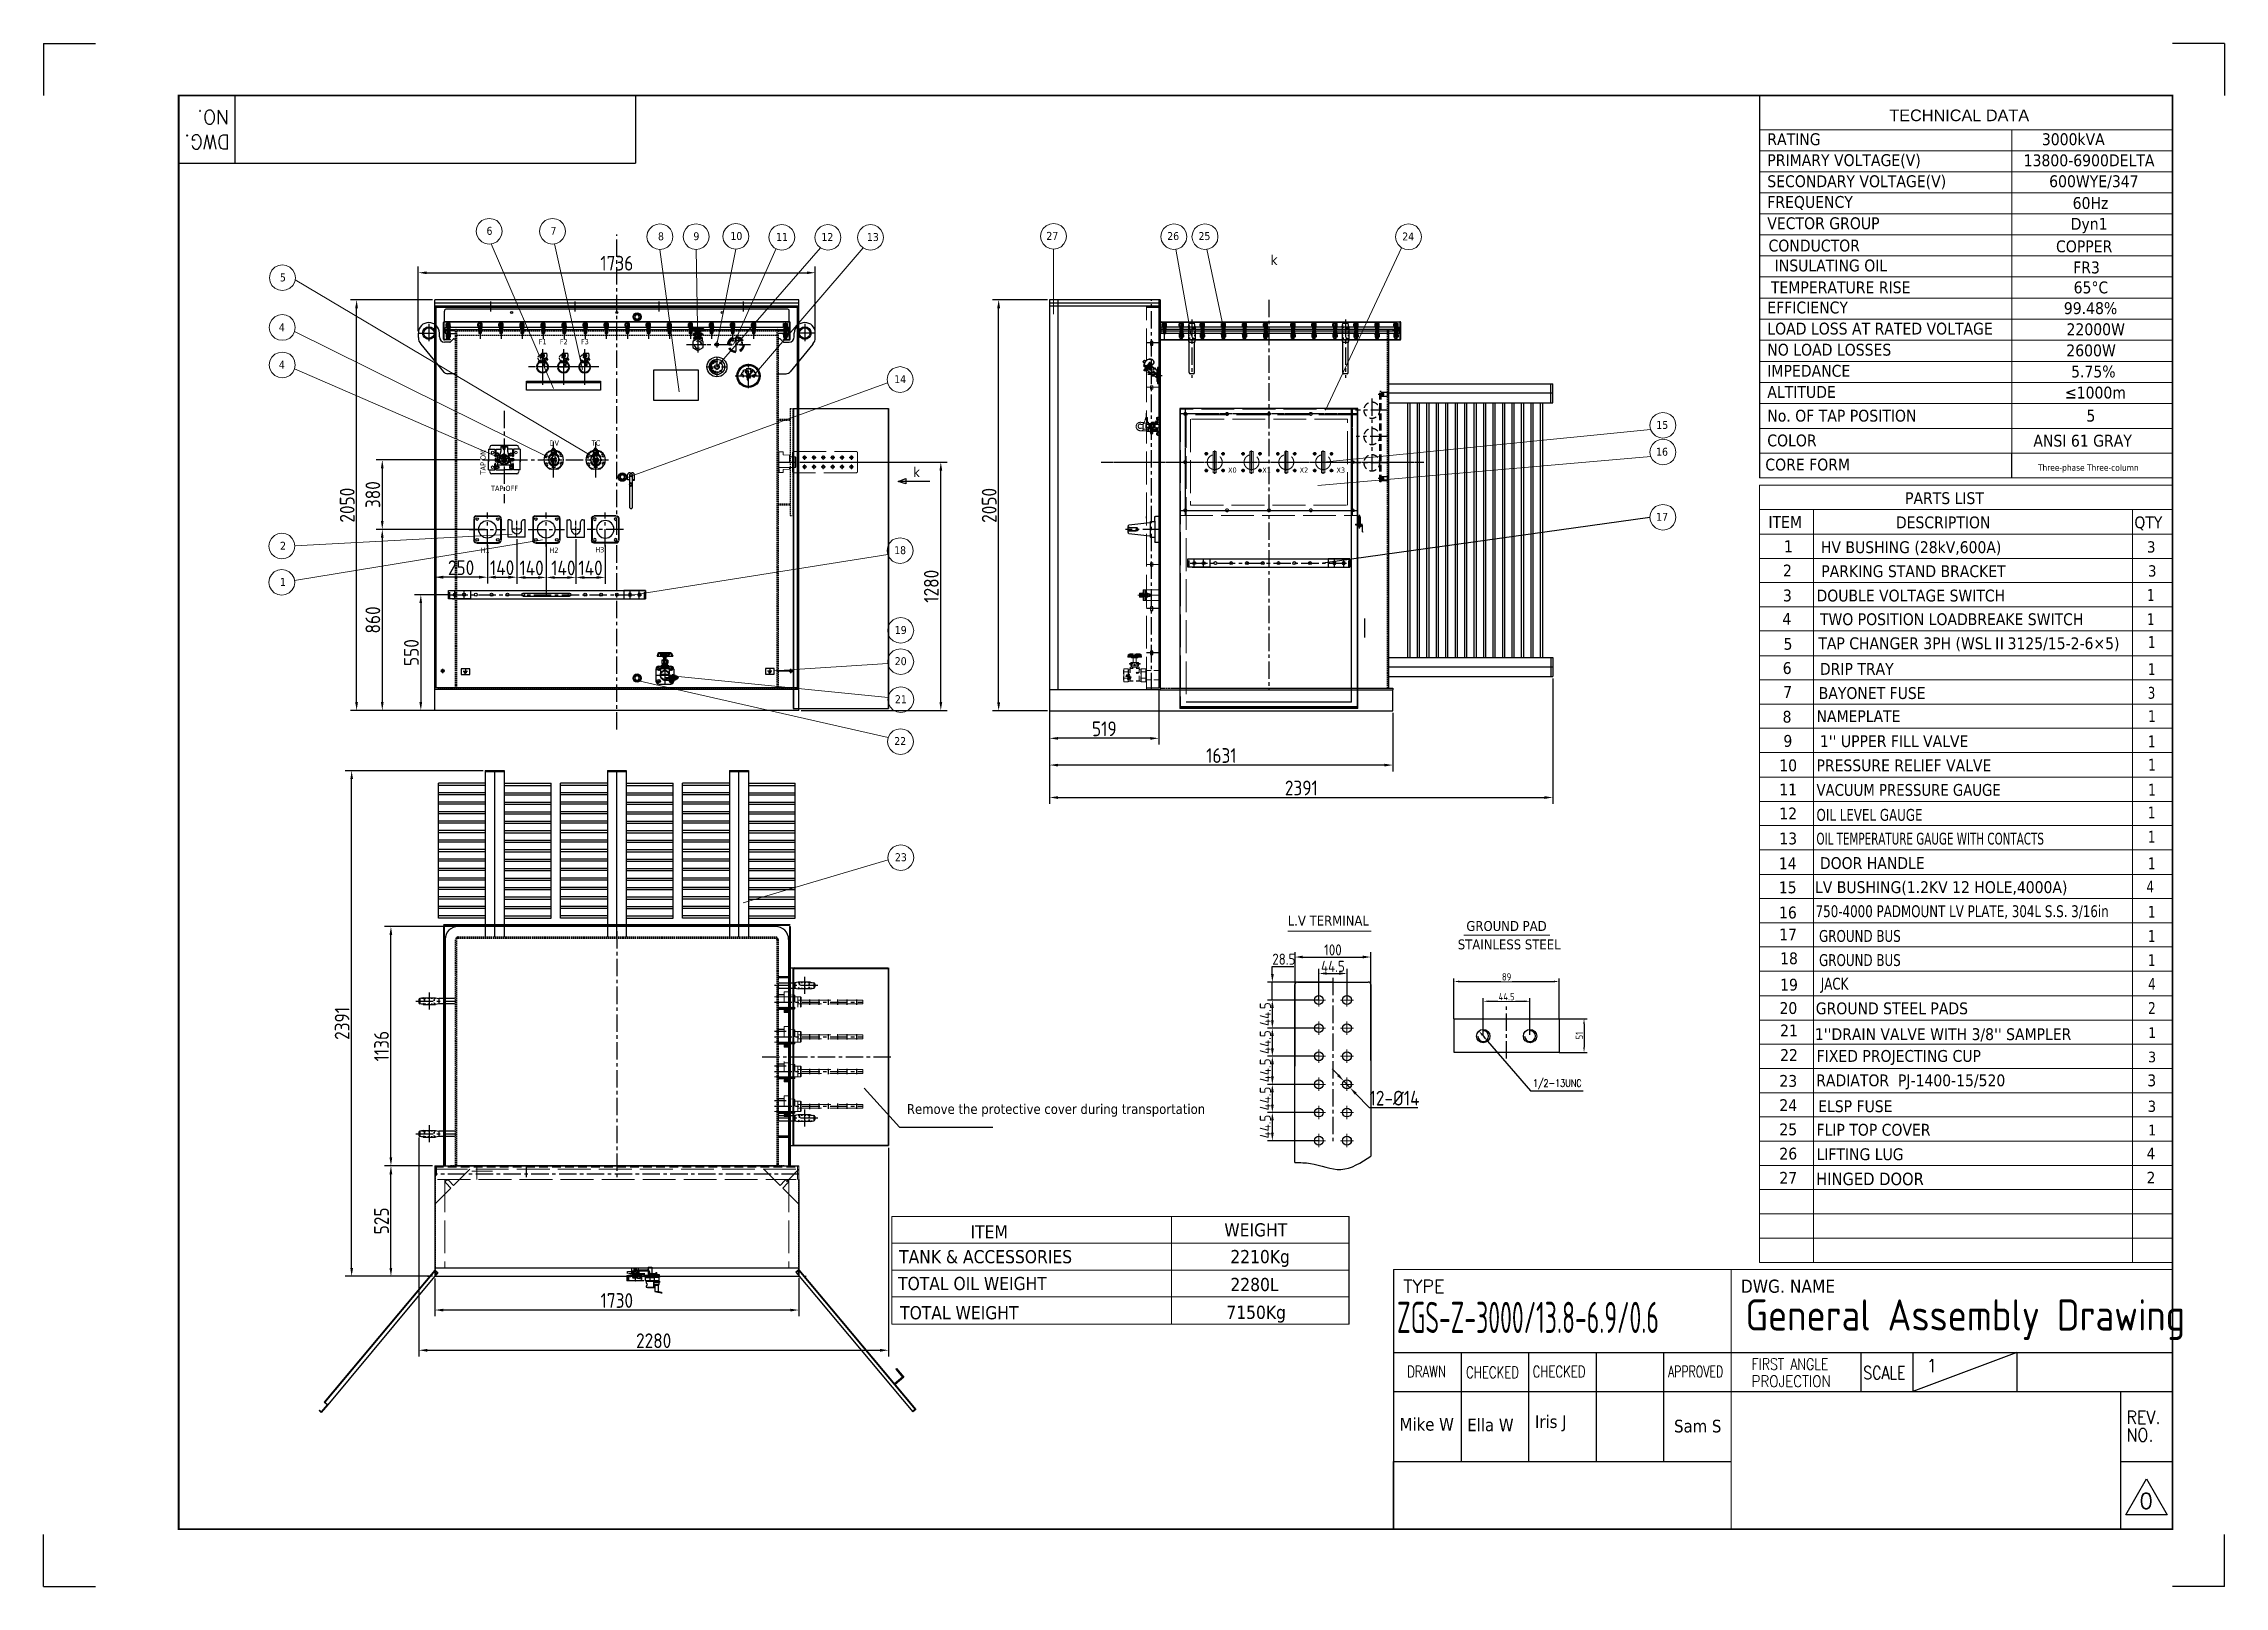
# Model space of a CAD drawing. Header units: millimetres. Extents: x 97339 to 122350, y -311274 to -152040.
# Drawn here: x 108973 to 119333, y -159366 to -152040 of the extents above; entities that cross this region are included whole.
import ezdxf
from ezdxf.enums import TextEntityAlignment as Align

# ---------------------------------------------------------------- set-up
doc = ezdxf.new("R2010")
doc.units = ezdxf.units.MM
doc.header["$LTSCALE"] = 13
for name, pattern in [('ACAD_ISO02W100', [15, 12, -3]), ('ACAD_ISO03W100', [1.18, 0.47, -0.71]), ('CENTER', [50.8, 31.75, -6.35, 6.35, -6.35]), ('CENTER2', [1.125, 0.75, -0.125, 0.125, -0.125]), ('CENTERX2', [101.6, 63.5, -12.7, 12.7, -12.7]), ('DASHED', [0.75, 0.5, -0.25]), ('HIDDEN', [9.525, 6.35, -3.175]), ('点画线', [18, 12, -2, 2, -2])]:
    doc.linetypes.add(name, pattern=pattern)
doc.layers.get('0').update_dxf_attribs({"color": 1, "linetype": 'CENTER'})
for name, color, linetype in [('1', 4, 'Continuous'), ('10', 1, 'Continuous'), ('2', 3, 'Continuous'), ('2细线层', 4, 'Continuous'), ('3中心线层', 1, 'CENTER'), ('4', 2, 'HIDDEN'), ('4虚线层', 6, 'DASHED'), ('6文字层', 3, 'Continuous'), ('PDF_几何图形', 7, 'Continuous'), ('中心线', 1, 'CENTER2'), ('器身绝缘0', 4, 'Continuous'), ('粗实线', 4, 'Continuous'), ('细实线', 2, 'Continuous'), ('虚线', 6, 'HIDDEN')]:
    doc.layers.add(name, color=color, linetype=linetype)
doc.layers.add('paper', color=254, linetype='Continuous', plot=False)
doc.layers.add('中心线层', color=1, linetype='点画线', lineweight=18, true_color=0xff0000)
doc.layers.add('标注、文本', color=3, linetype='Continuous', lineweight=25)
doc.layers.add('铁心', color=3, linetype='Continuous', lineweight=0)
doc.styles.add('Note Text (ANSI)', font='arial.ttf')
doc.styles.add('PDF Arial', font='arial.ttf')
doc.styles.add('ROMANS', font='romans.shx', dxfattribs={"bigfont": 'whgtxt.shx'})
doc.styles.get("Standard").update_dxf_attribs({"font": 'gbenor.shx', "bigfont": 'gbcbig.shx'})
doc.styles.add('Tahoma$001', font='tahoma.ttf', dxfattribs={"height": 2.159784})
doc.styles.add('Tahoma_txtstyle_11000.00_0_011000.0000', font='tahoma.ttf', dxfattribs={"height": 11000})
doc.styles.add('Tahoma_txtstyle_28.93_0_0', font='tahoma.ttf')
doc.styles.add('Tahoma_txtstyle_30.40_0_0', font='tahoma.ttf')
doc.styles.add('Tahoma_txtstyle_30.51_0_0', font='tahoma.ttf')
doc.dimstyles.new('1-15', dxfattribs={"dimscale": 20, "dimtxt": 3.5, "dimasz": 2, "dimexe": 1.5, "dimexo": 0.5, "dimgap": 0.5, "dimtad": 1, "dimtoh": 1, "dimdec": 1, "dimdsep": 46, "dimtxsty": 'Standard', "dimcen": 2.5, "dimclrd": 3, "dimclre": 3, "dimclrt": 3, "dimadec": 0, "dimazin": 2, "dimtfac": 1, "dimtdec": 1, "dimtmove": 0, "dimatfit": 2, "dimfxl": 1, "dimarcsym": 0})
doc.dimstyles.new('丁晓菲', dxfattribs={"dimscale": 10, "dimtxt": 3.5, "dimasz": 2.5, "dimexe": 1.5, "dimexo": 0, "dimgap": 0.5, "dimtad": 1, "dimtoh": 1, "dimtxsty": 'Standard', "dimcen": 2.5, "dimclrd": 3, "dimclre": 3, "dimclrt": 2, "dimadec": 0, "dimazin": 0, "dimtfac": 1, "dimtmove": 0, "dimatfit": 2, "dimfxl": 1.5, "dimarcsym": 0})
doc.dimstyles.new('郁文书', dxfattribs={"dimscale": 15, "dimtxt": 3.5, "dimasz": 2.5, "dimexe": 1.5, "dimexo": 0, "dimgap": 0.5, "dimtad": 1, "dimtoh": 1, "dimtxsty": 'Standard', "dimcen": 2.5, "dimclrd": 3, "dimclre": 3, "dimclrt": 2, "dimadec": 0, "dimazin": 0, "dimtfac": 1, "dimtmove": 0, "dimatfit": 2, "dimfxl": 1, "dimarcsym": 0})
pattern_1 = [(135, (113682.8832, -165104.8281), (0.56126601, 0.56126601), []), (45, (113682.8832, -165104.8281), (1.68379802, 0.56126601), [1.984375, -1.190625])]

msp = doc.modelspace()

# ---------------------------------------------------------------- texts
at = {"layer": '1', "color": 4, "true_color": 0x00ffff, "width": 0.65}
msp.add_text('ZGS-Z-3000/13.8-6.9/0.6', height=148.005, dxfattribs=at).set_placement((115402.735, -158163.146))
at = {"layer": '1', "color": 4}
msp.add_text('General Assembly Drawing', height=148.005, dxfattribs=at).set_placement((117058.071, -158151.489))
at = {"layer": '2', "style": 'ROMANS'}
for s, p in [('NO.', (109855.407, -152355.84)), ('DWG.', (109857.78, -152473.988))]:
    msp.add_text(s, height=66.6023, rotation=180, dxfattribs=at).set_placement(p)
for s, height, p in [('TYPE', 61.6688, (115432.536, -157972.016)), ('1', 61.669, (117917.202, -158349.215))]:
    msp.add_text(s, height=height, dxfattribs=at).set_placement(p)
for s, height, width, p in [('FIRST ANGLE', 54.2685, 0.8, (117087.12, -158338.283)), ('DRAWN', 54.2685, 0.75, (115450.642, -158373.621)), ('CHECKED', 54.2685, 0.75, (115730.637, -158377.06)), ('CHECKED', 54.2685, 0.75, (116046.936, -158373.621)), ('APPROVED', 54.2685, 0.7, (116689.904, -158373.621)), ('PROJECTION', 54.2685, 0.86, (117087.12, -158419.614)), ('SCALE', 61.6688, 0.8, (117617.347, -158382.999)), ('REV.', 61.6688, 0.9, (118867.867, -158594.049)), ('NO.', 61.6688, 0.9, (118867.867, -158678.148))]:
    msp.add_text(s, height=height, dxfattribs=dict(at, width=width)).set_placement(p)
at = {"layer": '2', "color": 4, "style": 'ROMANS'}
msp.add_text('0', height=74.002, dxfattribs=at).set_placement((118930.023, -158997.634))
at = {"layer": '标注、文本', "style": 'Tahoma$001'}
for s, p in [('DV', (111376.386, -153949.527)), ('X0', (114599.901, -154078.128)), ('X1', (114762.401, -154078.128)), ('X2', (114939.901, -154078.128)), ('X3', (115114.901, -154078.128)), ('TAP OFF', (111098.392, -154164.288)), ('H1', (111048.877, -154459.018)), ('H2', (111375.942, -154458.523)), ('H3', (111593.597, -154456.313))]:
    msp.add_text(s, height=25, dxfattribs=at).set_placement(p)
msp.add_text('TAP ON', height=25, rotation=90, dxfattribs=at).set_placement((111072.961, -154086.273))
at = {"layer": '标注、文本', "color": 4, "ltscale": 35.999316, "true_color": 0x00ffff, "char_height": 60, "attachment_point": 7, "style": 'Tahoma_txtstyle_11000.00_0_011000.0000'}
for s, insert in [('Mike W', (115414.761, -158628.088)), ('Ella W', (115736.451, -158630.989)), ('Iris J', (116058.043, -158630.749)), ('Sam S', (116718.778, -158636.441))]:
    msp.add_mtext(s, dxfattribs=dict(at, insert=insert))
at = {"layer": '铁心'}
for s, height, style, p in [('TECHNICAL DATA', 55.22985, 'PDF Arial', (117741.344, -152408.427)), ('RATING', 56.3976, 'Tahoma$001', (117161.661, -152522.327)), ('3000kVA', 56.3976, 'Tahoma$001', (118465.936, -152522.327)), ('PRIMARY VOLTAGE(V)', 56.39759, 'Tahoma$001', (117161.661, -152621.615)), ('13800-6900DELTA', 56.39759, 'Tahoma$001', (118379.416, -152622.56)), ('SECONDARY VOLTAGE(V)', 56.39759, 'Tahoma$001', (117161.661, -152721.848)), ('600WYE/347', 56.3976, 'Tahoma$001', (118500.67, -152721.848)), ('FREQUENCY', 56.3976, 'Tahoma$001', (117161.661, -152820.189)), ('60Hz', 56.3976, 'Tahoma$001', (118612.308, -152825.283)), ('6', 37.589, 'Tahoma$001', (111076.898, -152948.168)), ('7', 37.589, 'Tahoma$001', (111380.794, -152948.168)), ('VECTOR GROUP', 56.39759, 'Tahoma$001', (117161.661, -152921.368)), ('Dyn1', 56.3976, 'Tahoma$001', (118603.003, -152924.293)), ('8', 37.589, 'Tahoma$001', (111891.604, -152974.057)), ('9', 37.589, 'Tahoma$001', (112059.802, -152973.506)), ('10', 37.5893, 'Tahoma$001', (112235.786, -152972.516)), ('11', 37.5893, 'Tahoma$001', (112452.87, -152976.772)), ('12', 37.5893, 'Tahoma$001', (112668.129, -152977.384)), ('13', 37.5893, 'Tahoma$001', (112884.183, -152977.455)), ('27', 37.5893, 'Tahoma$001', (113736.925, -152971.981)), ('26', 37.5893, 'Tahoma$001', (114310.86, -152972.813)), ('25', 37.5893, 'Tahoma$001', (114459.465, -152972.813)), ('24', 37.5893, 'Tahoma$001', (115427.488, -152974.707)), ('CONDUCTOR', 56.3976, 'Tahoma$001', (117167.467, -153027.296)), ('COPPER', 56.3976, 'Tahoma$001', (118533.354, -153030.983)), ('k', 46.957, 'Tahoma$001', (114802.192, -153091.005)), ('FR3', 56.3976, 'Tahoma$001', (118614.764, -153131.216)), ('5', 37.589, 'Tahoma$001', (110095.296, -153169.266)), ('EFFICIENCY', 56.3976, 'Tahoma$001', (117161.661, -153321.354)), ('99.48%%%', 56.3976, 'Tahoma$001', (118570.472, -153324.554)), ('4', 37.589, 'Tahoma$001', (110090.448, -153406.146)), ('LOAD LOSS AT RATED VOLTAGE', 56.39759, 'Tahoma$001', (117161.661, -153421.587)), ('22000W', 56.3976, 'Tahoma$001', (118583.108, -153424.787)), ('NO LOAD LOSSES', 56.39759, 'Tahoma$001', (117161.661, -153521.82)), ('4', 37.589, 'Tahoma$001', (110090.448, -153583.858)), ('14', 37.5893, 'Tahoma$001', (113013.653, -153652.337)), ('IMPEDANCE', 56.3976, 'Tahoma$001', (117161.661, -153622.053)), ('5.75%%%', 56.3976, 'Tahoma$001', (118604.884, -153625.253)), ('ALTITUDE', 56.3976, 'Tahoma$001', (117161.661, -153722.286)), ('≤1000m', 56.3976, 'Tahoma$001', (118575.652, -153725.486)), ('15', 37.5893, 'Tahoma$001', (116634.403, -153869.845)), ('No. OF TAP POSITION', 56.39759, 'Tahoma$001', (117161.577, -153835.14)), ('5', 56.398, 'Tahoma$001', (118677.666, -153835.14)), ('COLOR', 56.3976, 'Tahoma$001', (117161.577, -153952.747)), ('ANSI 61 GRAY', 56.39759, 'Tahoma$001', (118425.745, -153953.911)), ('k', 46.957, 'Tahoma$001', (113103.894, -154098.318)), ('16', 37.5893, 'Tahoma$001', (116633.394, -153997.157)), ('CORE FORM', 56.3976, 'Tahoma$001', (117152.317, -154067.305)), ('PARTS LIST', 56.2319, 'Tahoma_txtstyle_30.40_0_0', (117816.189, -154226.691)), ('17', 37.5893, 'Tahoma$001', (116633.57, -154306.213)), ('ITEM', 56.2319, 'Tahoma_txtstyle_30.40_0_0', (117167.045, -154340.328)), ('DESCRIPTION', 56.23192, 'Tahoma_txtstyle_30.40_0_0', (117772.66, -154341.76)), ('QTY', 55.9845, 'Tahoma$001', (118905.535, -154341.502)), ('2', 37.589, 'Tahoma$001', (110096.172, -154443.421)), ('18', 37.5893, 'Tahoma$001', (113013.722, -154464.6)), ('1', 56.232, 'Tahoma_txtstyle_30.40_0_0', (117240.575, -154455.397)), ('3', 53.499, 'Tahoma_txtstyle_28.93_0_0', (118965.686, -154457.068)), ('2', 56.232, 'Tahoma_txtstyle_30.40_0_0', (117236.278, -154570.467)), ('PARKING STAND BRACKET', 56.23192, 'Tahoma_txtstyle_30.40_0_0', (117418.232, -154573.579)), ('3', 53.499, 'Tahoma$001', (118970.46, -154570.944)), ('1', 37.589, 'Tahoma$001', (110095.81, -154615.49)), ('3', 56.232, 'Tahoma_txtstyle_30.40_0_0', (117235.801, -154688.878)), ('DOUBLE VOLTAGE SWITCH', 56.23192, 'Tahoma_txtstyle_30.40_0_0', (117395.392, -154689.295)), ('4', 56.232, 'Tahoma_txtstyle_30.40_0_0', (117233.413, -154800.128)), ('TWO POSITION LOADBREAKE SWITCH', 56.23192, 'Tahoma_txtstyle_30.40_0_0', (117411.94, -154801.737)), ('19', 37.5893, 'Tahoma$001', (113016.621, -154843.683)), ('5', 56.232, 'Tahoma_txtstyle_30.40_0_0', (117238.829, -154918.54)), ('TAP CHANGER 3PH (WSLⅡ3125/15-2-6×5)', 56.23192, 'Tahoma_txtstyle_30.40_0_0', (117404.055, -154915.98)), ('20', 37.5893, 'Tahoma$001', (113016.621, -154991.641)), ('6', 56.232, 'Tahoma_txtstyle_30.40_0_0', (117234.935, -155033.609)), ('DRIP TRAY ', 56.2319, 'Tahoma_txtstyle_30.40_0_0', (117411.546, -155037.702)), ('7', 56.232, 'Tahoma_txtstyle_30.40_0_0', (117237.352, -155147.247)), ('21', 37.5893, 'Tahoma$001', (113017.263, -155172.301)), ('BAYONET FUSE', 56.23192, 'Tahoma_txtstyle_30.40_0_0', (117405.965, -155152.353)), ('8', 56.232, 'Tahoma_txtstyle_30.40_0_0', (117234.354, -155264.703)), ('NAMEPLATE', 56.2319, 'Tahoma_txtstyle_30.40_0_0', (117395.392, -155262.077)), ('22', 37.5893, 'Tahoma$001', (113014.012, -155371.022)), ('9', 56.232, 'Tahoma_txtstyle_30.40_0_0', (117238.183, -155379.534)), ("1'' UPPER FILL VALVE", 56.23192, 'Tahoma_txtstyle_30.40_0_0', (117411.546, -155380.523)), ('10', 56.2319, 'Tahoma_txtstyle_30.40_0_0', (117218.612, -155495.558)), ('PRESSURE RELIEF VALVE', 56.23192, 'Tahoma_txtstyle_30.40_0_0', (117395.392, -155495.567)), ('11', 56.2319, 'Tahoma_txtstyle_30.40_0_0', (117218.612, -155610.628)), ('12', 56.2319, 'Tahoma_txtstyle_30.40_0_0', (117218.612, -155724.265)), ('13', 56.2319, 'Tahoma_txtstyle_30.40_0_0', (117218.612, -155842.916)), ('23', 37.5893, 'Tahoma$001', (113017.263, -155922.619)), ('14', 56.2319, 'Tahoma_txtstyle_30.40_0_0', (117216.464, -155961.131)), ('DOOR HANDLE', 56.23192, 'Tahoma_txtstyle_30.40_0_0', (117411.546, -155959.69)), ('15', 56.2319, 'Tahoma_txtstyle_30.40_0_0', (117216.464, -156075.16)), ('LV BUSHING(1.2KV 12 HOLE,4000A)', 56.23192, 'Tahoma_txtstyle_30.40_0_0', (117388.361, -156073.997)), ('L.V TERMINAL', 46.95689, 'Tahoma$001', (114883.294, -156228.157)), ('GROUND PAD  ', 46.95689, 'Tahoma$001', (115732.064, -156253.792)), ('16', 56.2319, 'Tahoma_txtstyle_30.40_0_0', (117217.248, -156194.541)), ('STAINLESS STEEL ', 46.95689, 'Tahoma$001', (115691.279, -156341.315)), ('17', 56.2319, 'Tahoma_txtstyle_30.40_0_0', (117218.302, -156298.575)), ('18', 56.2319, 'Tahoma_txtstyle_30.40_0_0', (117222.553, -156412.141)), ('19', 56.2319, 'Tahoma_txtstyle_30.40_0_0', (117222.553, -156537.142)), ('20', 56.2319, 'Tahoma_txtstyle_30.40_0_0', (117219.546, -156648.192)), ('GROUND STEEL PADS', 56.23192, 'Tahoma_txtstyle_30.40_0_0', (117392.049, -156649.596)), ('21', 56.2319, 'Tahoma_txtstyle_30.40_0_0', (117222.553, -156754.672)), ("1''DRAIN VALVE WITH 3/8'' SAMPLER ", 56.23192, 'Tahoma_txtstyle_30.40_0_0', (117387.752, -156772.278)), ('1', 50.452, 'Tahoma$001', (118970.938, -156762.516)), ('22', 56.2319, 'Tahoma_txtstyle_30.40_0_0', (117222.553, -156871.354)), ('FIXED PROJECTING CUP', 56.23192, 'Tahoma_txtstyle_30.40_0_0', (117396.202, -156875.631)), ('3', 50.452, 'Tahoma$001', (118970.938, -156877.586)), ('23', 56.2319, 'Tahoma_txtstyle_30.40_0_0', (117219.053, -156994.189)), ('RADIATOR  PJ-1400-15/520', 56.23192, 'Tahoma_txtstyle_30.40_0_0', (117394.082, -156991.507)), ('3', 56.232, 'Tahoma_txtstyle_30.40_0_0', (118967.082, -156991.678)), ('24', 56.2319, 'Tahoma_txtstyle_30.40_0_0', (117219.053, -157109.258)), ('ELSP FUSE', 56.2319, 'Tahoma_txtstyle_30.40_0_0', (117403.578, -157114.349)), ('3', 53.312, 'Tahoma$001', (118968.854, -157113.218)), ('Remove the protective cover during transportation', 46.95689, 'Tahoma$001', (113074.001, -157122.989)), ('25', 56.2319, 'Tahoma_txtstyle_30.40_0_0', (117219.053, -157224.328)), ('FLIP TOP COVER', 56.23192, 'Tahoma_txtstyle_30.40_0_0', (117395.392, -157226.137)), ('1', 50.795, 'Tahoma$001', (118970.938, -157225.182)), ('26', 56.2319, 'Tahoma_txtstyle_30.40_0_0', (117219.053, -157339.397)), ('LIFTING LUG', 56.23192, 'Tahoma_txtstyle_30.40_0_0', (117395.392, -157342.468)), ('4', 55.191, 'Tahoma$001', (118963.776, -157337.864)), ('27', 56.2319, 'Tahoma_txtstyle_30.40_0_0', (117219.053, -157454.467)), ('HINGED DOOR', 59.1915, 'Tahoma_txtstyle_30.40_0_0', (117393.639, -157461.048)), ('2', 55.191, 'Tahoma$001', (118963.776, -157452.933)), ('ITEM', 62.517, 'Tahoma_txtstyle_30.51_0_0', (113376.631, -157714.037)), ('TANK & ACCESSORIES', 62.51702, 'Tahoma_txtstyle_30.51_0_0', (113037.133, -157831.983)), ('2210Kg', 62.517, 'Tahoma_txtstyle_30.51_0_0', (114610.541, -157831.648)), ('TOTAL OIL WEIGHT', 62.51702, 'Tahoma_txtstyle_30.51_0_0', (113032.262, -157959.292)), ('2280L', 62.517, 'Tahoma_txtstyle_30.51_0_0', (114610.943, -157963.936)), ('DWG. NAME', 62.3068, 'Tahoma_txtstyle_30.40_0_0', (117035.923, -157972.016)), ('TOTAL WEIGHT', 62.51702, 'Tahoma_txtstyle_30.51_0_0', (113042.006, -158098.17)), ('7150Kg', 62.517, 'Tahoma_txtstyle_30.51_0_0', (114591.84, -158096.191))]:
    msp.add_text(s, height=height, dxfattribs=dict(at, style=style)).set_placement(p)
at = {"layer": '铁心', "style": 'Tahoma$001'}
for s, p in [('INSULATING OIL', (117463.941, -153093.612)), ('TEMPERATURE RISE ', (117520.735, -153197.451))]:
    msp.add_text(s, height=56.39759, dxfattribs=at).set_placement(p, align=Align.MIDDLE)
msp.add_text('65%%DC', height=56.3976, dxfattribs=at).set_placement((118617.02, -153197.851), align=Align.MIDDLE_LEFT)
at = {"layer": '铁心', "color": 3, "true_color": 0x00ff00}
for s, height, style, p in [('2600W', 56.3976, 'Tahoma$001', (118582.153, -153525.02)), ('Three-phase Three-column', 30, 'Tahoma$001', (118447.401, -154068.584)), (' HV BUSHING (28kV,600A)', 56.23192, 'Tahoma_txtstyle_30.40_0_0', (117395.392, -154459.633))]:
    msp.add_text(s, height=height, dxfattribs=dict(at, style=style)).set_placement(p)
at = {"layer": '铁心', "style": 'Tahoma_txtstyle_30.40_0_0'}
for s, height, width, p in [('1', 56.232, 0.85, (118965.686, -154686.73)), ('1', 56.232, 0.85, (118965.686, -154801.799)), ('1', 56.232, 0.85, (118970.333, -154910.149)), ('1', 56.232, 0.85, (118970.26, -155039.132)), ('3', 56.232, 0.85, (118968.854, -155151.221)), ('1', 56.232, 0.85, (118970.938, -155262.077)), ('1', 56.232, 0.85, (118970.26, -155381.953)), ('1', 56.232, 0.85, (118970.938, -155492.455)), ('VACUUM PRESSURE GAUGE ', 56.23192, 0.95, (117395.392, -155612.299)), ('1', 56.232, 0.85, (118970.938, -155611.344)), ('OIL LEVEL GAUGE ', 56.23192, 0.85, (117395.392, -155730.763)), ('1', 56.232, 0.85, (118970.035, -155719.654)), ('OIL TEMPERATURE GAUGE WITH CONTACTS ', 56.23192, 0.74, (117394.98, -155843.622)), ('1', 56.232, 0.85, (118970.035, -155834.723)), ('1', 56.232, 0.85, (118970.26, -155961.12)), ('4', 56.232, 0.85, (118963.087, -156071.145)), ('750-4000 PADMOUNT LV PLATE, 304L S.S. 3/16in', 56.23192, 0.85, (117391.203, -156188.356)), ('1', 56.232, 0.85, (118970.26, -156191.259)), (' GROUND BUS ', 56.23192, 0.85, (117389.775, -156305.813)), ('1', 56.232, 0.85, (118970.26, -156306.329)), (' GROUND BUS ', 56.23192, 0.85, (117389.775, -156420.405)), ('1', 56.232, 0.85, (118970.26, -156420.921)), ('JACK', 56.2319, 0.85, (117415.578, -156532.557)), ('4', 56.232, 0.85, (118970.938, -156533.571)), ('2', 56.232, 0.85, (118970.938, -156648.163))]:
    msp.add_text(s, height=height, dxfattribs=dict(at, width=width)).set_placement(p)
at = {"layer": '铁心', "insert": (114582.13, -157642.041), "char_height": 62.517, "width": 740.25289, "attachment_point": 1, "style": 'Tahoma_txtstyle_30.51_0_0'}
msp.add_mtext('WEIGHT', dxfattribs=at)

# ---------------------------------------------------------------- blocks, each defined once
blk = doc.blocks.new('257561')
at = {"layer": '标注、文本'}
for p, q in [((851.7, 2214.1), (862.1, 2214.1)), ((853.4, 2212.2), (856.9, 2212.2)), ((854.7, 2210.2), (856.9, 2210.2)), ((856.9, 2219.1), (856.9, 2214.1)), ((860.3, 2212.2), (856.9, 2212.2)), ((859, 2210.2), (856.9, 2210.2))]:
    blk.add_line(p, q, dxfattribs=at)
blk = doc.blocks.new('0.020')
at = {"layer": '中心线', "ltscale": 2}
for p, q in [((13611, 16499), (13611, 16581)), ((13589, 16536), (13634, 16536))]:
    blk.add_line(p, q, dxfattribs=at)
at = {"layer": '粗实线', "lineweight": 30}
for p, q in [((13571, 16499), (13571, 16581)), ((13571, 16581), (13579, 16581)), ((13644, 16581), (13652, 16581)), ((13652, 16499), (13652, 16581)), ((13571, 16499), (13652, 16499)), ((13589, 16536), (13589, 16571)), ((13634, 16536), (13634, 16571))]:
    blk.add_line(p, q, dxfattribs=at)
for centre, radius, start, end in [((13579, 16571), 10, 0, 90), ((13644, 16571), 10, 90, 180), ((13611, 16536), 22.5, 180, 0)]:
    blk.add_arc(centre, radius, start, end, dxfattribs=at)
blk = doc.blocks.new('A$C577535B1')
for p, q in [((67, 124), (67, 44)), ((67, 124), (67, 45)), ((167, 124), (167, 44)), ((167, 124), (167, 44)), ((267, 124), (267, 44)), ((267, 124), (267, 45))]:
    blk.add_line(p, q)
at = {"layer": '3中心线层', "ltscale": 0.02}
for p, q in [((67, 169), (67, 0)), ((67, 169), (67, 0)), ((167, 169), (167, 0)), ((267, 169), (267, 0)), ((335, 84), (0, 84))]:
    blk.add_line(p, q, dxfattribs=at)
at = {"layer": '粗实线', "lineweight": 30}
for centre, radius, start, end in [((67, 84), 28.5, 8.0481, 171.9519), ((167, 84), 28.5, 8.0481, 171.9519), ((267, 84), 28.5, 8.0481, 171.9519), ((39, 84), 4, 274.0241, 85.9759), ((67, 84), 28.5, 188.0481, 351.9519), ((96, 84), 4, 94.0241, 265.9759), ((139, 84), 4, 274.0241, 85.9759), ((167, 84), 28.5, 188.0481, 351.9519), ((196, 84), 4, 94.0241, 265.9759), ((239, 84), 4, 274.0241, 85.9759), ((267, 84), 28.5, 188.0481, 351.9519), ((296, 84), 4, 94.0241, 265.9759)]:
    blk.add_arc(centre, radius, start, end, dxfattribs=at)
blk = doc.blocks.new('A$C3B6F3E66')
at = {"layer": '1', "color": 1, "linetype": 'CENTERX2', "lineweight": -3, "ltscale": 0.1}
for p, q in [((86, 0), (86, 161)), ((0, 81), (172, 81))]:
    blk.add_line(p, q, dxfattribs=at)
at = {"layer": 'PDF_几何图形'}
for p, q in [((22, 133), (22, 28)), ((24, 133), (24, 29)), ((34, 145), (139, 145)), ((34, 143), (138, 143)), ((148, 133), (148, 29)), ((151, 133), (151, 28)), ((34, 19), (138, 19)), ((34, 16), (139, 16))]:
    blk.add_line(p, q, dxfattribs=at)
for centre, radius in [((37, 130), 6.35), ((86, 81), 41.3), ((136, 130), 6.35), ((37, 31), 6.35), ((136, 31), 6.35)]:
    blk.add_circle(centre, radius, dxfattribs=at)
for points in [[(32, 145), (27, 145), (22, 140), (22, 134)], [(33, 143), (28, 142), (25, 139), (24, 134)], [(151, 134), (150, 140), (146, 145), (140, 145)], [(148, 134), (147, 139), (144, 142), (140, 143)], [(32, 16), (27, 17), (22, 21), (22, 27)], [(33, 19), (28, 19), (25, 23), (24, 27)], [(138, 19), (143, 19), (147, 23), (148, 27)], [(139, 16), (145, 16), (150, 21), (151, 27)]]:
    blk.add_open_spline(points, degree=3, dxfattribs=at)
blk = doc.blocks.new('A$C0AD52951')
at = {"layer": '粗实线'}
h = blk.add_hatch(color=256, dxfattribs=at)
h.dxf.hatch_style = 2
h.paths.add_polyline_path([(2.2, 41.7), (1.1, 41.7), (2.2, 41.7), (3.3, 40.6), (3.3, 39.5), (4.4, 39.5), (4.4, 38.4), (5.5, 38.4), (5.5, 37.3), (6.6, 39.5), (5.5, 39.5), (4.4, 38.4), (4.4, 39.5), (4.4, 40.6), (3.3, 40.6), (3.3, 41.7)])
h = blk.add_hatch(color=256, dxfattribs=at)
h.dxf.hatch_style = 2
h.paths.add_polyline_path([(1.1, 41.7), (1.1, 40.6), (1.1, 39.5), (2.2, 39.5), (2.2, 40.6), (1.1, 40.6), (1.1, 41.7), (2.2, 41.7)])
h = blk.add_hatch(color=256, dxfattribs=at)
h.dxf.hatch_style = 2
h.paths.add_polyline_path([(6.6, 11), (7.7, 11), (11, 13.2), (11, 14.3)])
for points in [[(24.1, 62.5), (14.3, 59.3), (6.6, 52.7), (1.1, 43.9), (0, 38.4)], [(0, 21.9), (2.2, 15.4), (8.8, 7.7), (16.5, 1.1), (23, 0)], [(27.4, 51.6), (19.8, 48.3), (14.3, 42.8), (13.2, 39.5)], [(13.2, 23), (14.3, 19.8), (19.8, 14.3), (27.4, 11)], [(27.4, 48.3), (18.7, 43.9), (14.3, 36.2), (14.3, 26.3), (18.7, 18.7), (27.4, 13.2), (35.1, 13.2), (35.1, 4.4), (27.4, 4.4), (27.4, 13.2)], [(15.4, 24.1), (19.8, 17.6), (28.5, 14.3)], [(45, 40.6), (43.9, 42.8), (36.2, 47.2), (26.3, 47.2), (18.7, 42.8), (17.6, 40.6)], [(27.4, 40.6), (23, 36.2), (20.8, 30.7), (23, 25.2), (27.4, 21.9)], [(35.1, 51.6), (39.5, 57.1), (38.4, 62.5), (34, 66.9), (28.5, 66.9), (24.1, 62.5), (23, 57.1), (27.4, 51.6)], [(23, 59.3), (23, 47.2)], [(25.2, 64.7), (30.7, 71.3), (37.3, 64.7)], [(27.4, 35.1), (25.2, 30.7), (27.4, 26.3)], [(27.4, 35.1), (27.4, 51.6), (35.1, 51.6), (35.1, 35.1)], [(35.1, 26.3), (35.1, 13.2), (27.4, 13.2), (27.4, 26.3)], [(34, 14.3), (32.9, 15.4), (30.7, 16.5), (29.6, 15.4), (28.5, 14.3)], [(34, 14.3), (32.9, 15.4), (30.7, 16.5), (29.6, 15.4), (28.5, 14.3)], [(34, 14.3), (42.8, 17.6), (47.2, 24.1)], [(49.4, 39.5), (48.3, 42.8), (42.8, 48.3), (35.1, 51.6)], [(35.1, 13.2), (43.9, 18.7), (48.3, 26.3), (48.3, 36.2), (43.9, 43.9), (35.1, 48.3)], [(35.1, 21.9), (39.5, 25.2), (41.7, 30.7), (39.5, 36.2), (35.1, 40.6)], [(35.1, 26.3), (37.3, 30.7), (35.1, 35.1)], [(35.1, 11), (42.8, 14.3), (48.3, 19.8), (49.4, 23)], [(62.5, 38.4), (61.4, 43.9), (56, 52.7), (48.3, 59.3), (38.4, 62.5)], [(39.5, 59.3), (39.5, 47.2)], [(39.5, 0), (46.1, 1.1), (53.8, 7.7), (60.4, 15.4), (62.5, 21.9)], [(54.9, 50.5), (50.5, 47.2)], [(54.9, 50.5), (51.6, 50.5), (52.7, 48.3)], [(60.4, 19.8), (60.4, 20.8), (59.3, 23), (59.3, 21.9), (59.3, 20.8), (58.2, 20.8), (57.1, 20.8), (56, 20.8), (56, 21.9), (56, 23), (56, 24.1), (57.1, 24.1)]]:
    blk.add_lwpolyline(points, dxfattribs=at)
for points in [[(2.2, 41.7), (1.1, 41.7), (2.2, 41.7), (3.3, 40.6), (3.3, 39.5), (4.4, 39.5), (4.4, 38.4), (5.5, 38.4), (5.5, 37.3), (6.6, 39.5), (5.5, 39.5), (4.4, 38.4), (4.4, 39.5), (4.4, 40.6), (3.3, 40.6), (3.3, 41.7)], [(1.1, 41.7), (1.1, 40.6), (1.1, 39.5), (2.2, 39.5), (2.2, 40.6), (1.1, 40.6), (1.1, 41.7), (2.2, 41.7)], [(9.9, 45), (8.8, 47.2), (6.6, 48.3), (4.4, 47.2), (3.3, 45), (4.4, 42.8), (6.6, 41.7), (8.8, 42.8)], [(9.9, 16.5), (8.8, 19.8), (6.6, 19.8), (4.4, 19.8), (3.3, 16.5), (4.4, 14.3), (6.6, 13.2), (8.8, 14.3)], [(6.6, 11), (7.7, 11), (11, 13.2), (11, 14.3)], [(7.7, 11), (8.8, 11)], [(37.3, 59.3), (36.2, 63.6), (30.7, 65.8), (26.3, 63.6), (24.1, 59.3), (26.3, 54.9), (30.7, 52.7), (36.2, 54.9)], [(34, 59.3), (34, 61.4), (30.7, 62.5), (28.5, 61.4), (27.4, 59.3), (28.5, 57.1), (30.7, 56), (34, 57.1)], [(35.1, 30.7), (34, 34), (30.7, 35.1), (28.5, 34), (27.4, 30.7), (28.5, 28.5), (30.7, 27.4), (34, 28.5)], [(59.3, 45), (58.2, 47.2), (56, 48.3), (53.8, 47.2), (52.7, 45), (53.8, 42.8), (56, 41.7), (58.2, 42.8)], [(59.3, 16.5), (58.2, 19.8), (56, 19.8), (53.8, 19.8), (52.7, 16.5), (53.8, 14.3), (56, 13.2), (58.2, 14.3)]]:
    blk.add_lwpolyline(points, close=True, dxfattribs=at)
for points in [[(11, 32.9), (11, 32.9), (13.2, 32.9), (13.2, 32.9)], [(13.2, 29.6), (13.2, 29.6), (11, 29.6), (11, 29.6)], [(17.6, 41.7), (17.6, 41.7), (13.2, 32.9), (13.2, 32.9)], [(13.2, 29.6), (13.2, 29.6), (17.6, 19.8), (17.6, 19.8)], [(17.6, 41.7), (17.6, 41.7), (15.4, 43.9), (15.4, 43.9)], [(15.4, 17.6), (15.4, 17.6), (17.6, 19.8), (17.6, 19.8)], [(17.6, 47.2), (17.6, 47.2), (19.8, 45), (19.8, 45)], [(19.8, 17.6), (19.8, 17.6), (17.6, 15.4), (17.6, 15.4)], [(27.4, 48.3), (27.4, 48.3), (19.8, 45), (19.8, 45)], [(19.8, 17.6), (19.8, 17.6), (27.4, 13.2), (27.4, 13.2)], [(42.8, 45), (42.8, 45), (35.1, 48.3), (35.1, 48.3)], [(35.1, 13.2), (35.1, 13.2), (42.8, 17.6), (42.8, 17.6)], [(42.8, 45), (42.8, 45), (43.9, 47.2), (43.9, 47.2)], [(43.9, 15.4), (43.9, 15.4), (42.8, 17.6), (42.8, 17.6)], [(47.2, 43.9), (47.2, 43.9), (45, 41.7), (45, 41.7)], [(49.4, 32.9), (49.4, 32.9), (45, 41.7), (45, 41.7)], [(45, 19.8), (45, 19.8), (49.4, 29.6), (49.4, 29.6)], [(45, 19.8), (45, 19.8), (47.2, 17.6), (47.2, 17.6)], [(49.4, 32.9), (49.4, 32.9), (51.6, 32.9), (51.6, 32.9)], [(51.6, 29.6), (51.6, 29.6), (49.4, 29.6), (49.4, 29.6)]]:
    blk.add_open_spline(points, degree=3, dxfattribs=at)
blk = doc.blocks.new('A$C104F2B00')
at = {"layer": '标注、文本'}
blk.add_circle((45, 45), 45, dxfattribs=at)
at = {"layer": '标注、文本', "xscale": 1.4175, "yscale": 1.4175, "zscale": 1.4175}
blk.add_blockref('A$C0AD52951', (1, 1), dxfattribs=at)
at = {"layer": '标注、文本', "style": 'Tahoma$001'}
blk.add_text('TC', height=25, dxfattribs=at).set_placement((26, 113))
blk = doc.blocks.new('A$C5D6D1F02')
at = {"layer": '标注、文本'}
for p, q in [((103, 26), (148, 26)), ((126, 0), (126, 51))]:
    blk.add_line(p, q, dxfattribs=at)
at = {"layer": '粗实线', "lineweight": 30}
for points in [[(17, 50), (11, 47), (3, 39), (0, 30)], [(0, 22), (2, 23), (3, 26), (2, 29), (0, 30)], [(0, 22), (3, 13), (11, 5), (17, 2)], [(16, 83), (13, 81), (10, 80), (7, 77), (5, 75), (4, 71)], [(16, 83), (13, 81), (10, 80), (7, 77), (5, 75), (4, 71)], [(4, 68), (4, 66), (5, 63), (7, 60), (10, 58), (13, 55), (16, 54), (20, 53), (25, 53), (29, 53)], [(4, 68), (4, 66), (5, 63), (7, 60), (10, 58), (13, 55), (16, 54), (20, 53), (25, 53), (29, 53)], [(12, 48), (7, 48), (13, 57)], [(7, 48), (7, 45), (9, 45), (9, 48)], [(9, 48), (13, 55)], [(12, 58), (13, 57), (17, 55), (20, 54), (25, 53), (29, 53)], [(12, 58), (13, 57), (17, 55), (20, 54), (25, 53), (29, 53)], [(26, 91), (20, 89), (17, 85), (15, 80)], [(15, 81), (15, 80)], [(26, 87), (19, 85), (17, 80)], [(17, 74), (20, 70), (26, 69)], [(19, 74), (17, 74), (17, 69)], [(18, 1), (26, 0), (33, 1)], [(26, 91), (26, 87)], [(26, 70), (31, 71), (35, 76), (35, 82), (31, 86), (26, 87)], [(29, 64), (29, 67), (26, 70)], [(26, 69), (26, 70)], [(26, 69), (29, 64)], [(33, 32), (29, 32), (29, 64)], [(37, 32), (37, 64), (29, 64)], [(51, 30), (48, 39), (41, 47), (33, 50)], [(33, 2), (41, 5), (48, 13), (51, 22)], [(37, 57), (41, 59), (43, 61), (45, 63), (46, 66), (46, 68), (46, 71)], [(37, 57), (41, 59), (43, 61), (45, 63), (46, 66), (46, 68), (46, 71)], [(46, 69), (45, 69), (37, 64)], [(37, 55), (41, 58), (43, 59), (44, 62), (46, 64), (46, 66), (46, 68)], [(37, 55), (41, 58), (43, 59), (44, 62), (46, 64), (46, 66), (46, 68)], [(46, 60), (42, 60)], [(44, 48), (44, 45), (43, 45), (43, 48)], [(46, 69), (47, 80), (46, 91)], [(50, 61), (46, 71)], [(46, 69), (46, 60), (49, 60), (50, 60), (50, 61)], [(51, 30), (49, 29), (48, 26), (49, 23), (51, 22)], [(117, 50), (111, 47), (103, 39), (100, 30)], [(100, 22), (102, 23), (103, 26), (102, 29), (100, 30)], [(100, 22), (103, 13), (111, 5), (117, 2)], [(116, 83), (113, 81), (110, 80), (108, 77), (106, 75), (105, 71)], [(116, 83), (113, 81), (110, 80), (108, 77), (106, 75), (105, 71)], [(105, 68), (105, 66), (106, 63), (108, 60), (110, 58), (113, 55), (116, 54), (121, 53), (125, 53), (129, 53)], [(105, 68), (105, 66), (106, 63), (108, 60), (110, 58), (113, 55), (116, 54), (121, 53), (125, 53), (129, 53)], [(112, 48), (108, 48), (113, 57)], [(108, 48), (108, 45), (109, 45), (109, 48)], [(109, 48), (113, 55)], [(112, 58), (113, 57), (117, 55), (121, 54), (125, 53), (129, 53)], [(112, 58), (113, 57), (117, 55), (121, 54), (125, 53), (129, 53)], [(126, 91), (121, 89), (117, 85), (115, 80)], [(116, 81), (116, 80)], [(126, 87), (119, 85), (117, 80)], [(117, 74), (121, 70), (126, 69)], [(119, 74), (117, 74), (117, 69)], [(118, 1), (126, 0), (133, 1)], [(126, 91), (126, 87)], [(126, 70), (131, 71), (135, 76), (135, 82), (131, 86), (126, 87)], [(129, 64), (129, 67), (126, 70)], [(126, 69), (126, 70)], [(126, 69), (129, 64)], [(133, 32), (129, 32), (129, 64)], [(138, 32), (138, 64), (129, 64)], [(151, 30), (148, 39), (141, 47), (133, 50)], [(133, 2), (141, 5), (148, 13), (151, 22)], [(138, 57), (141, 59), (143, 61), (145, 63), (146, 66), (147, 68), (146, 71)], [(138, 57), (141, 59), (143, 61), (145, 63), (146, 66), (147, 68), (146, 71)], [(146, 69), (145, 69), (138, 64)], [(138, 55), (141, 58), (143, 59), (144, 62), (146, 64), (146, 66), (147, 68)], [(138, 55), (141, 58), (143, 59), (144, 62), (146, 64), (146, 66), (147, 68)], [(146, 60), (142, 60)], [(144, 48), (144, 45), (143, 45), (143, 48)], [(146, 69), (147, 80), (146, 91)], [(146, 69), (146, 60), (149, 60), (150, 60), (150, 61), (146, 71)], [(151, 30), (149, 29), (148, 26), (149, 23), (151, 22)], [(218, 50), (211, 47), (204, 39), (201, 30)], [(201, 22), (203, 23), (204, 26), (203, 29), (201, 30)], [(201, 22), (204, 13), (211, 5), (218, 2)], [(217, 83), (213, 81), (210, 80), (208, 77), (206, 75), (205, 71)], [(217, 83), (213, 81), (210, 80), (208, 77), (206, 75), (205, 71)], [(205, 68), (205, 66), (206, 63), (208, 60), (210, 58), (213, 55), (217, 54), (221, 53), (225, 53), (229, 53)], [(205, 68), (205, 66), (206, 63), (208, 60), (210, 58), (213, 55), (217, 54), (221, 53), (225, 53), (229, 53)], [(212, 48), (208, 48), (213, 57)], [(208, 48), (208, 45), (209, 45), (209, 48)], [(209, 48), (213, 55)], [(212, 58), (214, 57), (218, 55), (221, 54), (225, 53), (229, 53)], [(212, 58), (214, 57), (218, 55), (221, 54), (225, 53), (229, 53)], [(226, 91), (221, 89), (218, 85), (217, 80)], [(217, 81), (217, 80)], [(226, 87), (220, 85), (218, 80)], [(218, 74), (221, 70), (226, 69)], [(220, 74), (218, 74), (218, 69)], [(219, 1), (226, 0), (234, 1)], [(226, 91), (226, 87)], [(226, 70), (231, 71), (236, 76), (236, 82), (231, 86), (226, 87)], [(229, 64), (229, 67), (226, 70)], [(226, 69), (226, 70)], [(226, 69), (229, 64)], [(234, 32), (229, 32), (229, 64)], [(238, 32), (238, 64), (229, 64)], [(252, 30), (249, 39), (241, 47), (234, 50)], [(234, 2), (241, 5), (249, 13), (252, 22)], [(238, 57), (241, 59), (243, 61), (245, 63), (246, 66), (247, 68), (246, 71)], [(238, 57), (241, 59), (243, 61), (245, 63), (246, 66), (247, 68), (246, 71)], [(246, 69), (245, 69), (238, 64)], [(238, 55), (241, 58), (243, 59), (244, 62), (246, 64), (246, 66), (247, 68)], [(238, 55), (241, 58), (243, 59), (244, 62), (246, 64), (246, 66), (247, 68)], [(246, 60), (242, 60)], [(244, 48), (244, 45), (243, 45), (243, 48)], [(246, 69), (247, 80), (246, 91)], [(246, 69), (246, 60), (250, 60), (251, 60), (251, 61), (246, 71)], [(252, 30), (250, 29), (249, 26), (250, 23), (252, 22)]]:
    blk.add_lwpolyline(points, dxfattribs=at)
for points in [[(26, 86), (25, 86), (23, 85), (22, 85), (21, 84), (20, 84), (20, 83), (20, 82), (19, 81), (19, 80), (20, 79), (20, 78), (21, 77), (22, 76), (23, 76), (25, 76), (26, 76), (27, 76), (28, 76), (29, 77), (30, 77), (30, 78), (31, 79), (31, 80), (31, 81), (31, 82), (30, 83), (30, 84), (29, 84), (29, 85), (28, 85), (27, 86)], [(38, 48), (38, 49)], [(126, 86), (125, 86), (124, 85), (123, 85), (122, 84), (121, 84), (121, 83), (121, 82), (119, 81), (119, 80), (121, 79), (121, 78), (122, 77), (123, 76), (124, 76), (125, 76), (126, 76), (127, 76), (128, 76), (129, 77), (130, 77), (130, 78), (131, 79), (131, 80), (131, 81), (131, 82), (130, 83), (130, 84), (129, 84), (129, 85), (128, 85), (127, 86)], [(139, 48), (139, 49)], [(226, 86), (225, 86), (224, 85), (223, 85), (222, 84), (221, 84), (221, 83), (221, 82), (220, 81), (221, 80), (221, 79), (221, 78), (222, 77), (223, 76), (224, 76), (225, 76), (226, 76), (227, 76), (228, 76), (229, 77), (230, 77), (230, 78), (231, 79), (231, 80), (231, 81), (231, 82), (231, 83), (230, 84), (229, 84), (229, 85), (228, 85), (227, 86)], [(239, 48), (239, 49)]]:
    blk.add_lwpolyline(points, close=True, dxfattribs=at)
for points in [[(12, 48), (12, 48), (12, 57), (12, 57)], [(13, 48), (13, 48), (26, 48), (26, 48)], [(16, 48), (16, 48), (13, 48), (13, 48)], [(13, 47), (13, 47), (38, 47), (38, 47)], [(15, 80), (15, 80), (17, 80), (17, 80)], [(16, 48), (16, 48), (16, 53), (16, 53)], [(26, 69), (26, 69), (17, 69), (17, 69)], [(18, 48), (18, 48), (18, 54), (18, 54)], [(18, 51), (18, 51), (29, 50), (29, 50)], [(18, 51), (18, 51), (29, 51), (29, 51)], [(19, 80), (19, 80), (19, 74), (19, 74)], [(19, 74), (19, 74), (26, 70), (26, 70)], [(25, 48), (25, 48), (42, 48), (42, 48)], [(26, 91), (26, 91), (46, 91), (46, 91)], [(26, 71), (26, 71), (26, 70), (26, 70)], [(26, 48), (26, 48), (26, 49), (26, 49)], [(38, 48), (38, 48), (26, 48), (26, 48)], [(29, 57), (29, 57), (37, 57), (37, 57)], [(29, 39), (29, 39), (37, 39), (37, 39)], [(29, 32), (29, 32), (37, 32), (37, 32)], [(37, 64), (37, 64), (37, 65), (37, 65)], [(43, 48), (43, 48), (37, 55), (37, 55)], [(38, 48), (38, 48), (38, 57), (38, 57)], [(44, 48), (44, 48), (38, 57), (38, 57)], [(112, 48), (112, 48), (112, 57), (112, 57)], [(113, 48), (113, 48), (126, 48), (126, 48)], [(116, 48), (116, 48), (113, 48), (113, 48)], [(113, 47), (113, 47), (139, 47), (139, 47)], [(115, 80), (115, 80), (117, 80), (117, 80)], [(116, 48), (116, 48), (116, 53), (116, 53)], [(126, 69), (126, 69), (117, 69), (117, 69)], [(118, 48), (118, 48), (118, 54), (118, 54)], [(118, 51), (118, 51), (129, 50), (129, 50)], [(118, 51), (118, 51), (129, 51), (129, 51)], [(119, 74), (119, 74), (126, 70), (126, 70)], [(121, 80), (121, 80), (121, 74), (121, 74)], [(125, 48), (125, 48), (142, 48), (142, 48)], [(126, 91), (126, 91), (146, 91), (146, 91)], [(126, 71), (126, 71), (126, 70), (126, 70)], [(126, 48), (126, 48), (126, 49), (126, 49)], [(139, 48), (139, 48), (126, 48), (126, 48)], [(129, 57), (129, 57), (138, 57), (138, 57)], [(129, 39), (129, 39), (138, 39), (138, 39)], [(129, 32), (129, 32), (138, 32), (138, 32)], [(138, 64), (138, 64), (138, 65), (138, 65)], [(143, 48), (143, 48), (138, 55), (138, 55)], [(139, 48), (139, 48), (139, 57), (139, 57)], [(144, 48), (144, 48), (139, 57), (139, 57)], [(212, 48), (212, 48), (212, 57), (212, 57)], [(213, 48), (213, 48), (226, 48), (226, 48)], [(217, 48), (217, 48), (213, 48), (213, 48)], [(213, 47), (213, 47), (239, 47), (239, 47)], [(217, 80), (217, 80), (218, 80), (218, 80)], [(217, 48), (217, 48), (217, 53), (217, 53)], [(226, 69), (226, 69), (218, 69), (218, 69)], [(219, 48), (219, 48), (219, 54), (219, 54)], [(219, 51), (219, 51), (229, 50), (229, 50)], [(219, 51), (219, 51), (229, 51), (229, 51)], [(220, 74), (220, 74), (226, 70), (226, 70)], [(221, 80), (221, 80), (221, 74), (221, 74)], [(225, 48), (225, 48), (242, 48), (242, 48)], [(226, 91), (226, 91), (246, 91), (246, 91)], [(226, 71), (226, 71), (226, 70), (226, 70)], [(226, 48), (226, 48), (226, 49), (226, 49)], [(239, 48), (239, 48), (226, 48), (226, 48)], [(229, 57), (229, 57), (238, 57), (238, 57)], [(229, 39), (229, 39), (238, 39), (238, 39)], [(229, 32), (229, 32), (238, 32), (238, 32)], [(238, 64), (238, 64), (238, 65), (238, 65)], [(243, 48), (243, 48), (238, 55), (238, 55)], [(239, 48), (239, 48), (239, 57), (239, 57)], [(244, 48), (244, 48), (239, 57), (239, 57)]]:
    blk.add_open_spline(points, degree=3, dxfattribs=at)
blk = doc.blocks.new('A$C47B94D02')
at = {"layer": '标注、文本'}
blk.add_blockref('A$C5D6D1F02', (0, 0), dxfattribs=at)
at = {"layer": '标注、文本', "style": 'Tahoma$001'}
for s, p in [('F1', (8, 133)), ('F2', (108, 133)), ('F3', (208, 133))]:
    blk.add_text(s, height=25, dxfattribs=at).set_placement(p)
blk = doc.blocks.new('A$C62CB6CE0')
at = {"layer": 'PDF_几何图形'}
for p, q in [((22, 119), (54, 119)), ((22, 119), (22, 90)), ((27, 104), (27, 85)), ((33, 104), (27, 104)), ((33, 115), (33, 104)), ((33, 112), (34, 111)), ((44, 111), (33, 111)), ((34, 111), (33, 111)), ((33, 111), (34, 111)), ((44, 111), (33, 110)), ((34, 111), (33, 110)), ((33, 109), (34, 108)), ((43, 112), (34, 111)), ((43, 111), (34, 111)), ((43, 110), (34, 110)), ((43, 109), (34, 109)), ((43, 109), (34, 108)), ((43, 108), (34, 107)), ((43, 107), (34, 106)), ((43, 106), (34, 105)), ((43, 105), (34, 104)), ((43, 104), (34, 104)), ((43, 111), (44, 111)), ((44, 111), (43, 111)), ((44, 111), (43, 110)), ((44, 110), (43, 109)), ((44, 109), (43, 109)), ((44, 108), (43, 108)), ((44, 107), (43, 107)), ((44, 106), (43, 106)), ((44, 105), (43, 105)), ((44, 104), (43, 104)), ((50, 104), (44, 104)), ((45, 109), (45, 105)), ((45, 109), (49, 109)), ((49, 105), (45, 105)), ((49, 109), (99, 109)), ((49, 105), (99, 105)), ((50, 104), (50, 85)), ((54, 119), (54, 90)), ((55, 104), (55, 87)), ((55, 104), (57, 104)), ((57, 104), (57, 87)), ((101, 122), (101, 109)), ((101, 122), (119, 122)), ((101, 104), (101, 82)), ((119, 122), (119, 87)), ((0, 82), (27, 82)), ((0, 82), (0, 58)), ((2, 80), (27, 80)), ((2, 80), (2, 55)), ((4, 101), (33, 101)), ((4, 58), (4, 77)), ((23, 58), (4, 58)), ((7, 80), (7, 55)), ((66, 90), (9, 90)), ((9, 78), (20, 78)), ((9, 78), (9, 58)), ((16, 85), (57, 85)), ((60, 58), (19, 58)), ((20, 80), (20, 78)), ((24, 92), (65, 92)), ((65, 90), (24, 90)), ((24, 87), (65, 87)), ((27, 80), (50, 80)), ((27, 80), (27, 78)), ((27, 78), (50, 78)), ((28, 78), (28, 73)), ((33, 101), (34, 101)), ((33, 99), (33, 80)), ((43, 103), (34, 103)), ((43, 102), (34, 102)), ((43, 101), (34, 101)), ((43, 101), (34, 101)), ((43, 101), (34, 101)), ((43, 101), (34, 100)), ((43, 99), (34, 99)), ((38, 78), (38, 73)), ((40, 58), (38, 58)), ((81, 58), (40, 58)), ((44, 104), (43, 103)), ((44, 103), (43, 102)), ((44, 102), (43, 101)), ((44, 101), (43, 101)), ((44, 100), (43, 99)), ((43, 82), (70, 82)), ((43, 80), (68, 80)), ((43, 71), (47, 71)), ((44, 99), (44, 80)), ((45, 92), (86, 92)), ((86, 90), (45, 90)), ((45, 87), (86, 87)), ((48, 72), (47, 71)), ((49, 78), (49, 73)), ((50, 80), (50, 78)), ((51, 72), (62, 72)), ((51, 72), (51, 69)), ((64, 69), (51, 69)), ((62, 85), (62, 72)), ((62, 85), (62, 72)), ((72, 85), (62, 85)), ((62, 69), (64, 69)), ((62, 69), (64, 69)), ((64, 69), (62, 69)), ((64, 87), (64, 69)), ((64, 87), (64, 69)), ((66, 90), (66, 87)), ((68, 80), (68, 64)), ((68, 64), (70, 64)), ((70, 82), (70, 64)), ((81, 82), (81, 77)), ((81, 82), (81, 77)), ((81, 82), (81, 82)), ((131, 82), (81, 82)), ((81, 77), (81, 77)), ((131, 77), (81, 77)), ((130, 72), (87, 72)), ((87, 72), (87, 58)), ((130, 58), (87, 58)), ((92, 55), (92, 46)), ((92, 55), (127, 55)), ((92, 46), (93, 46)), ((92, 34), (92, 28)), ((93, 34), (92, 34)), ((92, 28), (127, 28)), ((138, 58), (97, 58)), ((102, 92), (143, 92)), ((143, 90), (102, 90)), ((102, 87), (143, 87)), ((104, 100), (104, 91)), ((104, 77), (104, 72)), ((104, 58), (104, 55)), ((108, 100), (108, 91)), ((110, 80), (110, 55)), ((116, 77), (116, 72)), ((116, 58), (116, 55)), ((127, 55), (127, 28)), ((129, 47), (127, 47)), ((128, 77), (128, 74)), ((128, 74), (155, 74)), ((128, 55), (128, 50)), ((141, 55), (128, 55)), ((141, 50), (128, 50)), ((129, 42), (153, 42)), ((130, 74), (130, 58)), ((141, 58), (130, 58)), ((131, 82), (131, 77)), ((131, 82), (132, 82)), ((132, 77), (131, 77)), ((132, 82), (132, 77)), ((152, 82), (132, 82)), ((152, 77), (132, 77)), ((132, 58), (132, 55)), ((134, 37), (141, 37)), ((134, 29), (134, 7)), ((136, 84), (136, 78)), ((152, 58), (141, 58)), ((155, 55), (141, 55)), ((155, 50), (141, 50)), ((141, 37), (149, 37)), ((146, 84), (146, 78)), ((149, 29), (149, 7)), ((150, 58), (150, 55)), ((152, 82), (152, 77)), ((152, 74), (152, 58)), ((153, 49), (153, 42)), ((153, 42), (153, 42)), ((154, 87), (154, 82)), ((154, 77), (155, 77)), ((155, 77), (155, 74)), ((155, 55), (155, 50))]:
    blk.add_line(p, q, dxfattribs=at)
for points in [[(33, 115), (44, 115), (44, 104)], [(33, 112), (43, 112), (44, 111)], [(43, 110), (44, 110), (33, 109)], [(33, 110), (34, 110), (33, 109)], [(43, 109), (44, 109), (33, 109)], [(33, 109), (34, 109), (33, 109)], [(43, 109), (44, 108), (33, 108)], [(43, 109), (34, 108), (33, 108)], [(43, 108), (44, 107), (33, 107)], [(33, 108), (34, 107), (33, 107)], [(43, 107), (44, 106), (33, 106)], [(33, 107), (34, 106), (33, 106)], [(43, 106), (44, 105), (33, 105)], [(33, 106), (34, 105), (33, 105)], [(43, 105), (44, 104), (33, 104)], [(33, 105), (34, 104), (33, 104)], [(43, 104), (44, 104), (33, 103)], [(33, 104), (34, 104), (33, 103)], [(108, 100), (100, 109), (99, 109)], [(104, 100), (104, 101), (103, 102), (103, 102), (103, 103), (102, 104), (102, 104), (102, 104), (101, 104), (100, 105), (99, 105)], [(4, 92), (4, 101), (4, 101)], [(28, 73), (29, 73), (29, 73), (29, 73), (30, 72), (30, 72), (31, 72), (31, 72), (32, 71), (33, 71)], [(28, 73), (28, 73), (29, 73), (29, 72), (29, 72), (29, 72), (29, 72)], [(29, 72), (30, 71), (33, 71)], [(43, 103), (44, 103), (33, 102)], [(33, 103), (34, 103), (33, 102)], [(43, 102), (44, 102), (33, 101)], [(33, 102), (34, 102), (33, 101)], [(43, 101), (44, 101), (33, 101)], [(43, 101), (34, 101), (33, 101)], [(43, 101), (44, 100), (33, 99)], [(33, 101), (34, 100), (33, 99)], [(43, 99), (44, 99), (33, 99)], [(33, 99), (34, 99), (33, 99)], [(43, 71), (33, 71), (35, 71), (35, 72), (36, 72), (36, 72), (37, 72), (37, 73), (38, 73), (38, 73), (38, 73)], [(38, 73), (39, 73), (40, 72), (40, 72), (41, 72), (42, 72), (42, 71), (43, 71)], [(40, 94), (40, 58), (41, 57)], [(43, 71), (45, 71), (45, 72), (46, 72), (47, 72), (47, 72), (48, 73), (48, 73), (48, 73), (49, 73)], [(48, 72), (48, 72), (48, 72), (48, 73), (48, 73), (48, 73), (49, 73)], [(93, 46), (94, 46), (95, 45), (96, 43), (97, 40), (96, 37), (95, 35), (94, 34), (93, 34)], [(98, 28), (98, 25), (134, 25)], [(104, 91), (112, 82), (113, 82)], [(108, 91), (108, 90), (109, 89), (109, 88), (109, 88), (110, 87), (111, 87), (111, 87), (112, 87), (113, 87), (154, 87)], [(131, 50), (130, 50), (130, 49), (129, 49), (129, 42), (130, 42), (130, 42), (134, 37), (134, 29)], [(134, 7), (148, 6), (149, 7)], [(153, 42), (149, 37), (149, 29)], [(152, 82), (154, 82), (154, 77), (152, 77)], [(153, 49), (153, 50), (152, 50)]]:
    blk.add_lwpolyline(points, dxfattribs=at)
blk.add_lwpolyline([(26, 85), (51, 85), (51, 82), (26, 82)], close=True, dxfattribs=at)
for points in [[(108, 101), (106, 107), (106, 108), (100, 109)], [(104, 90), (105, 86), (108, 83), (112, 82)], [(134, 6), (172, -2), (181, -2), (148, 6)], [(140, 96), (138, 96), (137, 94), (137, 92)], [(137, 92), (137, 90), (138, 88), (140, 88)], [(145, 92), (145, 94), (143, 96), (140, 96)], [(140, 88), (143, 88), (145, 90), (145, 92)]]:
    blk.add_open_spline(points, degree=3, dxfattribs=at)
blk = doc.blocks.new('A$C3970166B')
at = {"layer": '标注、文本', "color": 4, "lineweight": 30}
for points in [[(20.3, 13.5), (18.6, 16.9), (16.1, 19.5), (12.7, 20.3), (9.3, 19.5), (6.8, 16.9), (5.1, 13.5), (6.8, 9.3), (9.3, 6.8), (12.7, 5.9), (16.1, 6.8), (18.6, 9.3)], [(19.5, 16.9), (12.7, 20.3), (5.9, 16.9), (5.9, 9.3), (12.7, 5.9), (19.5, 9.3)]]:
    blk.add_lwpolyline(points, close=True, dxfattribs=at)
for major_axis, ratio in [((0, 13.1), 0.967742), ((-11, 0), 0.961538)]:
    blk.add_ellipse((12.7, 13.1), major_axis=major_axis, ratio=ratio, start_param=0, end_param=6.283185, dxfattribs=at)
blk = doc.blocks.new('A$C33D96195')
at = {"layer": '标注、文本', "color": 4, "lineweight": 30}
for points in [[(30, 151), (28, 156), (24, 160), (19, 161), (14, 160), (10, 156), (8, 151), (10, 144), (14, 141), (19, 139), (24, 141), (28, 144)], [(29, 156), (19, 161), (9, 156), (9, 144), (19, 139), (29, 144)], [(67, 116), (66, 121), (60, 123), (55, 121), (52, 116), (55, 109), (60, 108), (66, 109)], [(66, 116), (63, 119), (60, 121), (56, 119), (55, 116), (56, 112), (60, 109), (63, 112)]]:
    blk.add_lwpolyline(points, close=True, dxfattribs=at)
for points in [[(55, 171), (50, 170), (46, 166), (43, 161)], [(53, 137), (43, 137), (43, 161)], [(67, 6), (67, 161), (65, 165), (60, 168), (56, 165), (53, 161), (56, 156), (60, 154), (65, 156), (67, 161)], [(53, 161), (53, 6)], [(55, 171), (66, 171)], [(76, 161), (75, 166), (71, 170), (66, 171)], [(76, 161), (76, 137), (66, 137), (76, 137), (76, 135), (66, 135)], [(53, 6), (56, 3), (60, 0), (65, 3), (67, 6)]]:
    blk.add_lwpolyline(points, dxfattribs=at)
for major_axis, ratio in [((0, 19.7), 0.967742), ((-16.5, 0), 0.961538)]:
    blk.add_ellipse((19, 150), major_axis=major_axis, ratio=ratio, start_param=0, end_param=6.283185, dxfattribs=at)
at = {"layer": '标注、文本', "xscale": 1.5, "yscale": 1.5, "zscale": 1.5}
blk.add_blockref('A$C3970166B', (0, 131), dxfattribs=at)
blk = doc.blocks.new('A$C2C6D2C8C')
at = {"color": 0, "linetype": 'ByBlock'}
for p, q in [((0, 118), (30, 118)), ((0, 118), (0, 58)), ((6, 128), (6, 128)), ((135, 136), (14, 136)), ((20, 118), (26, 118)), ((30, 118), (30, 118)), ((30, 118), (30, 85)), ((34, 118), (59, 118)), ((34, 118), (34, 85)), ((59, 109), (41, 42)), ((59, 131), (59, 109)), ((90, 131), (59, 131)), ((59, 131), (90, 131)), ((59, 129), (90, 129)), ((70, 119), (70, 125)), ((79, 119), (79, 125)), ((90, 131), (90, 109)), ((114, 118), (90, 118)), ((90, 109), (108, 42)), ((114, 118), (114, 85)), ((150, 118), (118, 118)), ((119, 118), (118, 118)), ((118, 118), (118, 85)), ((144, 118), (132, 118)), ((143, 128), (143, 128)), ((150, 118), (150, 58)), ((0, 19), (0, 68)), ((0, 19), (19, 19)), ((6, 8), (6, 9)), ((75, 0), (14, 0)), ((19, 19), (30, 19)), ((30, 19), (30, 49)), ((34, 19), (34, 49)), ((34, 19), (74, 19)), ((108, 42), (41, 42)), ((135, 0), (61, 0)), ((114, 19), (75, 19)), ((114, 19), (114, 49)), ((118, 19), (118, 49)), ((143, 19), (118, 19)), ((150, 19), (132, 19)), ((143, 9), (143, 8)), ((143, 8), (143, 9)), ((150, 19), (150, 68))]:
    blk.add_line(p, q, dxfattribs=at)
at = {"lineweight": 15}
for p, q in [((6, 128), (6, 118)), ((143, 128), (143, 118)), ((6, 8), (6, 19)), ((42, 78), (42, 71)), ((143, 9), (143, 19))]:
    blk.add_line(p, q, dxfattribs=at)
at = {"color": 0, "linetype": 'ByBlock', "lineweight": 18}
for p, q in [((34, 67), (41, 71)), ((41, 63), (34, 67)), ((42, 71), (38, 71)), ((42, 62), (38, 62)), ((41, 71), (41, 63)), ((42, 71), (55, 71)), ((42, 62), (55, 62)), ((42, 62), (42, 56)), ((42, 56), (42, 62)), ((70, 75), (65, 70)), ((65, 64), (70, 58)), ((70, 75), (68, 74)), ((70, 58), (68, 60)), ((70, 86), (70, 75)), ((70, 58), (70, 47)), ((79, 75), (71, 69)), ((79, 58), (71, 65)), ((79, 86), (79, 75)), ((79, 58), (79, 47))]:
    blk.add_line(p, q, dxfattribs=at)
at = {"color": 0, "linetype": 'ByBlock'}
for points in [[(48, 97), (41, 101), (34, 97), (34, 89), (41, 85), (48, 89)], [(48, 28), (41, 24), (34, 28), (34, 36), (41, 40), (48, 36)], [(100, 97), (107, 101), (114, 97), (114, 89), (107, 85), (100, 89)], [(100, 28), (107, 24), (114, 28), (114, 36), (107, 40), (100, 36)]]:
    blk.add_lwpolyline(points, close=True, dxfattribs=at)
at = {"lineweight": 15}
for centre in [(19, 102), (130, 102), (19, 32)]:
    blk.add_circle(centre, 6, dxfattribs=at)
at = {"color": 0, "linetype": 'ByBlock'}
for centre, radius in [((41, 93), 6.76), ((41, 32), 6.76), ((41, 93), 4.75), ((41, 32), 4.75), ((107, 93), 6.76), ((107, 32), 6.76), ((107, 93), 4.75), ((107, 32), 4.75)]:
    blk.add_circle(centre, radius, dxfattribs=at)
at = {"color": 0, "linetype": 'ByBlock', "lineweight": 18}
for radius in [20, 3.5]:
    blk.add_circle((74, 67), radius, dxfattribs=at)
at = {"color": 0, "linetype": 'ByBlock'}
for centre, radius, start, end in [((14, 128), 7.94, 90, 180), ((74, 125), 4.46, 0, 180), ((74, 119), 4.46, 180, 0), ((135, 128), 7.94, 0, 90), ((14, 8), 7.94, 180, 270), ((32, 85), 1.91, 181.2996, 358.7004), ((32, 49), 1.91, 1.2996, 178.7004), ((116, 85), 1.91, 181.2996, 358.7004), ((116, 49), 1.91, 1.2996, 178.7004), ((135, 8), 7.94, 270, 0)]:
    blk.add_arc(centre, radius, start, end, dxfattribs=at)
at = {"color": 0, "linetype": 'ByBlock', "lineweight": 18}
for centre, radius, start, end in [((42, 67), 11, 90, 270), ((38, 67), 4.5, 90, 270), ((74, 67), 12, 112.0243, 247.9757), ((69, 67), 5, 138.5763, 221.4237), ((74, 67), 3, 130.3645, 229.6355), ((74, 67), 5.5, 279.2709, 80.7291), ((74, 67), 12, 292.0243, 67.9757)]:
    blk.add_arc(centre, radius, start, end, dxfattribs=at)
at = {"layer": '粗实线', "lineweight": 30}
for points in [[(74, 67), (74, 95), (51, 81)], [(98, 54), (74, 40), (51, 54), (51, 81)], [(68, 89), (59, 84), (52, 73), (52, 62), (57, 51), (63, 48)], [(57, 73), (54, 72), (52, 67), (54, 64), (57, 62)], [(96, 73), (91, 84), (81, 90), (68, 90), (57, 84), (54, 79)], [(54, 56), (57, 51), (68, 45), (81, 45), (91, 51), (96, 62)], [(87, 73), (82, 78), (77, 81), (71, 81), (65, 78), (62, 73)], [(62, 62), (65, 58), (71, 54), (77, 54), (82, 58), (87, 62)], [(82, 73), (77, 76), (71, 76), (65, 73)], [(65, 62), (71, 59), (77, 59), (82, 62)], [(68, 89), (70, 86), (74, 84), (77, 86), (79, 89)], [(74, 95), (98, 81), (98, 73)], [(85, 48), (90, 51), (96, 62), (96, 73), (90, 84), (79, 89)], [(98, 62), (98, 54)], [(116, 62), (120, 64), (121, 67), (120, 72), (116, 73)]]:
    blk.add_lwpolyline(points, dxfattribs=at)
blk.add_lwpolyline([(77, 67), (76, 70), (74, 72), (71, 70), (70, 67), (71, 65), (74, 64), (76, 65)], close=True, dxfattribs=at)
for points in [[(57, 73), (57, 73), (65, 73), (65, 73)], [(57, 62), (57, 62), (65, 62), (65, 62)], [(82, 73), (82, 73), (116, 73), (116, 73)], [(82, 62), (82, 62), (116, 62), (116, 62)]]:
    blk.add_open_spline(points, degree=3, dxfattribs=at)
blk = doc.blocks.new('A$C27D37FBA')
at = {"layer": '1', "color": 1, "linetype": 'CENTERX2', "lineweight": -3, "ltscale": 0.1}
for p, q in [((0, 37), (87, 37)), ((43, 74), (43, 0))]:
    blk.add_line(p, q, dxfattribs=at)
at = {"layer": '粗实线', "lineweight": 30}
for points in [[(22, 114), (19, 113), (16, 110)], [(22, 113), (19, 111), (16, 110)], [(22, 111), (20, 110), (19, 108)], [(22, 110), (20, 110), (19, 108)], [(34, 114), (31, 114), (26, 111), (25, 107)], [(31, 111), (30, 110), (28, 107)], [(31, 110), (30, 110), (28, 107)], [(28, 100), (28, 107), (28, 103)], [(34, 107), (34, 110), (33, 111)], [(34, 107), (33, 110)], [(37, 107), (36, 113), (34, 114)], [(34, 110), (34, 111)], [(49, 107), (51, 113), (51, 114)], [(54, 111), (52, 111), (52, 110), (52, 107)], [(54, 110), (52, 110)], [(62, 107), (59, 111), (54, 114)], [(59, 107), (57, 110), (54, 111)], [(59, 107), (57, 110), (54, 110)], [(59, 100), (59, 107), (59, 103)], [(71, 110), (68, 113), (65, 114)], [(69, 110), (68, 111), (65, 113)], [(68, 108), (66, 110), (65, 111)], [(68, 108), (66, 110), (65, 110)], [(72, 103), (72, 100), (14, 100), (14, 103)], [(62, 103), (72, 103), (72, 100), (14, 100), (14, 103), (25, 103)], [(25, 37), (28, 28), (34, 20), (43, 19), (45, 19)], [(26, 88), (26, 92), (60, 92), (60, 88)], [(60, 84), (60, 77), (26, 77), (26, 84)], [(26, 37), (28, 28), (34, 22), (43, 20), (51, 22)], [(28, 103), (59, 103)], [(60, 37), (57, 45), (51, 51), (43, 54), (34, 51)], [(60, 34), (62, 37), (59, 46), (52, 52), (43, 55)], [(60, 37), (60, 39)]]:
    blk.add_lwpolyline(points, dxfattribs=at)
for points in [[(19, 51), (19, 23), (43, 8), (68, 23), (68, 51), (43, 65)], [(66, 88), (66, 86), (20, 86), (20, 88)], [(66, 86), (66, 84), (20, 84), (20, 86)], [(63, 71), (63, 66), (23, 66), (23, 71)], [(55, 100), (55, 97), (30, 97), (30, 100)], [(55, 77), (55, 71), (30, 71), (30, 77)], [(49, 97), (49, 92), (37, 92), (37, 97)]]:
    blk.add_lwpolyline(points, close=True, dxfattribs=at)
for points in [[(14, 103), (14, 103), (16, 110), (16, 110)], [(14, 103), (14, 103), (16, 110), (16, 110)], [(16, 103), (16, 103), (19, 108), (19, 108)], [(17, 103), (17, 103), (19, 108), (19, 108)], [(19, 107), (19, 107), (25, 107), (25, 107)], [(20, 117), (20, 117), (68, 117), (68, 117)], [(22, 114), (22, 114), (65, 114), (65, 114)], [(22, 113), (22, 113), (28, 113), (28, 113)], [(22, 111), (22, 111), (26, 111), (26, 111)], [(22, 110), (22, 110), (26, 110), (26, 110)], [(25, 107), (25, 107), (25, 100), (25, 100)], [(28, 107), (28, 107), (59, 107), (59, 107)], [(31, 111), (31, 111), (33, 111), (33, 111)], [(31, 110), (31, 110), (33, 110), (33, 110)], [(40, 114), (40, 114), (40, 100), (40, 100)], [(46, 114), (46, 114), (46, 100), (46, 100)], [(54, 114), (54, 114), (51, 114), (51, 114)], [(51, 113), (51, 113), (51, 114), (51, 114)], [(52, 110), (52, 110), (51, 107), (51, 107)], [(54, 111), (54, 111), (54, 113), (54, 113)], [(54, 110), (54, 110), (54, 111), (54, 111)], [(65, 113), (65, 113), (57, 113), (57, 113)], [(65, 111), (65, 111), (60, 111), (60, 111)], [(65, 110), (65, 110), (60, 110), (60, 110)], [(62, 107), (62, 107), (68, 107), (68, 107)], [(68, 107), (68, 107), (62, 107), (62, 107)], [(62, 107), (62, 107), (62, 100), (62, 100)], [(69, 103), (69, 103), (68, 108), (68, 108)], [(69, 103), (69, 103), (68, 108), (68, 108)], [(72, 103), (72, 103), (69, 110), (69, 110)], [(72, 103), (72, 103), (71, 110), (71, 110)], [(25, 103), (25, 103), (17, 103), (17, 103)], [(23, 66), (23, 66), (23, 54), (23, 54)], [(25, 103), (25, 103), (28, 103), (28, 103)], [(59, 103), (59, 103), (28, 103), (28, 103)], [(30, 92), (30, 92), (30, 88), (30, 88)], [(30, 84), (30, 84), (30, 77), (30, 77)], [(34, 71), (34, 71), (34, 66), (34, 66)], [(36, 71), (36, 71), (36, 66), (36, 66)], [(40, 92), (40, 92), (40, 88), (40, 88)], [(40, 84), (40, 84), (40, 77), (40, 77)], [(45, 92), (45, 92), (45, 88), (45, 88)], [(45, 84), (45, 84), (45, 77), (45, 77)], [(51, 71), (51, 71), (51, 66), (51, 66)], [(52, 71), (52, 71), (52, 66), (52, 66)], [(57, 92), (57, 92), (57, 88), (57, 88)], [(57, 84), (57, 84), (57, 77), (57, 77)], [(72, 103), (72, 103), (62, 103), (62, 103)], [(62, 103), (62, 103), (69, 103), (69, 103)], [(63, 66), (63, 66), (63, 54), (63, 54)], [(72, 100), (72, 100), (72, 103), (72, 103)]]:
    blk.add_open_spline(points, degree=3, dxfattribs=at)
blk = doc.blocks.new('A$C611D0E0A')
at = {"layer": '粗实线', "lineweight": 30}
h = blk.add_hatch(color=256, dxfattribs=at)
h.dxf.hatch_style = 2
h.paths.add_polyline_path([(0.38, 1.19), (0.68, 1.19), (0.68, 1.35), (0.38, 1.35)])
h = blk.add_hatch(color=256, dxfattribs=at)
h.dxf.hatch_style = 2
h.paths.add_polyline_path([(0.42, 1.65), (0.47, 1.65), (0.47, 1.61)])
h = blk.add_hatch(color=256, dxfattribs=at)
h.dxf.hatch_style = 2
h.paths.add_polyline_path([(0.59, 1.99), (0.63, 1.99), (0.63, 1.95)])
h = blk.add_hatch(color=256, dxfattribs=at)
h.dxf.hatch_style = 2
h.paths.add_polyline_path([(0.63, 1.86), (0.89, 1.86), (0.89, 1.99), (0.63, 1.99)])
h = blk.add_hatch(color=256, dxfattribs=at)
h.dxf.hatch_style = 2
h.paths.add_polyline_path([(0.93, 2.2), (0.93, 2.16), (0.97, 2.16)])
h = blk.add_hatch(color=256, dxfattribs=at)
h.dxf.hatch_style = 2
h.paths.add_polyline_path([(0.93, 1.9), (1.14, 1.48), (1.27, 1.48)])
h = blk.add_hatch(color=256, dxfattribs=at)
h.dxf.hatch_style = 2
h.paths.add_polyline_path([(1.14, 1.48), (1.19, 1.44), (1.4, 1.44)])
h = blk.add_hatch(color=256, dxfattribs=at)
h.dxf.hatch_style = 2
h.paths.add_polyline_path([(1.14, 1.48), (1.27, 1.48), (1.4, 1.44)])
h = blk.add_hatch(color=256, dxfattribs=at)
h.dxf.hatch_style = 2
h.paths.add_polyline_path([(1.19, 1.35), (1.14, 1.31), (1.44, 1.31)])
h = blk.add_hatch(color=256, dxfattribs=at)
h.dxf.hatch_style = 2
h.paths.add_polyline_path([(1.14, 1.31), (1.19, 1.27), (1.44, 1.27)])
h = blk.add_hatch(color=256, dxfattribs=at)
h.dxf.hatch_style = 2
h.paths.add_polyline_path([(1.14, 1.31), (1.44, 1.31), (1.44, 1.27)])
h = blk.add_hatch(color=256, dxfattribs=at)
h.dxf.hatch_style = 2
h.paths.add_polyline_path([(1.19, 1.9), (1.44, 1.9), (1.44, 2.03), (1.19, 2.03)])
h = blk.add_hatch(color=256, dxfattribs=at)
h.dxf.hatch_style = 2
h.paths.add_polyline_path([(1.19, 1.44), (1.19, 1.4), (1.4, 1.4)])
h = blk.add_hatch(color=256, dxfattribs=at)
h.dxf.hatch_style = 2
h.paths.add_polyline_path([(1.19, 1.44), (1.4, 1.44), (1.4, 1.4)])
h = blk.add_hatch(color=256, dxfattribs=at)
h.dxf.hatch_style = 2
h.paths.add_polyline_path([(1.19, 1.4), (1.19, 1.35), (1.44, 1.35)])
h = blk.add_hatch(color=256, dxfattribs=at)
h.dxf.hatch_style = 2
h.paths.add_polyline_path([(1.19, 1.4), (1.4, 1.4), (1.44, 1.35)])
h = blk.add_hatch(color=256, dxfattribs=at)
h.dxf.hatch_style = 2
h.paths.add_polyline_path([(1.19, 1.35), (1.44, 1.35), (1.44, 1.31)])
h = blk.add_hatch(color=256, dxfattribs=at)
h.dxf.hatch_style = 2
h.paths.add_polyline_path([(1.19, 1.27), (1.23, 1.23), (1.48, 1.23)])
h = blk.add_hatch(color=256, dxfattribs=at)
h.dxf.hatch_style = 2
h.paths.add_polyline_path([(1.19, 1.27), (1.44, 1.27), (1.48, 1.23)])
h = blk.add_hatch(color=256, dxfattribs=at)
h.dxf.hatch_style = 2
h.paths.add_polyline_path([(1.23, 1.23), (1.31, 1.19), (1.48, 1.19)])
h = blk.add_hatch(color=256, dxfattribs=at)
h.dxf.hatch_style = 2
h.paths.add_polyline_path([(1.23, 1.23), (1.48, 1.23), (1.48, 1.19)])
h = blk.add_hatch(color=256, dxfattribs=at)
h.dxf.hatch_style = 2
h.paths.add_polyline_path([(1.31, 1.19), (1.35, 1.1), (1.57, 1.1)])
h = blk.add_hatch(color=256, dxfattribs=at)
h.dxf.hatch_style = 2
h.paths.add_polyline_path([(1.31, 1.19), (1.48, 1.19), (1.57, 1.1)])
h = blk.add_hatch(color=256, dxfattribs=at)
h.dxf.hatch_style = 2
h.paths.add_polyline_path([(1.35, 1.1), (1.57, 1.1), (1.4, 0.97)])
h = blk.add_hatch(color=256, dxfattribs=at)
h.dxf.hatch_style = 2
h.paths.add_polyline_path([(1.69, 2.2), (1.65, 2.16), (1.69, 2.16)])
h = blk.add_hatch(color=256, dxfattribs=at)
h.dxf.hatch_style = 2
h.paths.add_polyline_path([(1.74, 1.86), (1.95, 1.86), (1.95, 1.99), (1.74, 1.99)])
h = blk.add_hatch(color=256, dxfattribs=at)
h.dxf.hatch_style = 2
h.paths.add_polyline_path([(1.99, 1.99), (1.95, 1.95), (1.99, 1.95)])
h = blk.add_hatch(color=256, dxfattribs=at)
h.dxf.hatch_style = 2
h.paths.add_polyline_path([(1.95, 1.19), (2.2, 1.19), (2.2, 1.35), (1.95, 1.35)])
h = blk.add_hatch(color=256, dxfattribs=at)
h.dxf.hatch_style = 2
h.paths.add_polyline_path([(1.99, 1.99), (2.03, 1.99), (1.99, 1.95)])
h = blk.add_hatch(color=256, dxfattribs=at)
h.dxf.hatch_style = 2
h.paths.add_polyline_path([(2.16, 1.65), (2.2, 1.65), (2.16, 1.61)])
for points in [[(0, 1.31), (0.08, 0.93), (0.25, 0.55), (0.55, 0.25), (0.68, 0.21)], [(0.08, 1.31), (0.17, 0.85), (0.42, 0.47), (0.72, 0.3)], [(0.17, 1.31), (0.25, 0.89), (0.51, 0.51), (0.76, 0.38)], [(1.31, 2.62), (0.89, 2.54), (0.55, 2.37), (0.25, 2.07), (0.21, 1.95)], [(1.31, 2.54), (0.85, 2.46), (0.42, 2.2), (0.25, 1.9)], [(1.31, 2.46), (0.89, 2.37), (0.51, 2.12), (0.34, 1.86)], [(1.31, 0.21), (1.74, 0.3), (2.12, 0.51), (2.24, 0.76)], [(1.31, 0.08), (1.78, 0.17), (2.16, 0.47), (2.33, 0.72)], [(1.31, 0), (1.69, 0.08), (2.07, 0.25), (2.37, 0.55), (2.41, 0.68)], [(2.41, 1.31), (2.33, 1.74), (2.12, 2.12), (1.86, 2.29)], [(2.54, 1.31), (2.46, 1.78), (2.16, 2.2), (1.9, 2.37)], [(2.62, 1.31), (2.54, 1.74), (2.37, 2.07), (2.07, 2.37), (1.95, 2.41)], [(2.54, 1.31), (2.54, 1.35)], [(2.62, 1.31), (2.62, 1.35)]]:
    blk.add_lwpolyline(points, dxfattribs=at)
for points in [[(0.34, 1.27), (0.38, 1.27)], [(0.38, 1.65), (0.47, 1.61), (0.47, 1.65), (0.42, 1.65)], [(0.38, 1.19), (0.68, 1.19), (0.68, 1.35), (0.38, 1.35)], [(0.59, 1.99), (0.63, 1.95)], [(0.63, 1.86), (0.89, 1.86), (0.89, 1.99), (0.63, 1.99)], [(0.93, 2.2), (0.97, 2.16), (0.93, 2.16)], [(1.19, 1.9), (1.44, 1.9), (1.44, 2.03), (1.19, 2.03)], [(1.4, 2.33), (1.23, 2.33)], [(1.31, 2.24), (1.31, 2.2), (1.31, 2.16), (1.35, 2.16), (1.35, 2.2), (1.35, 2.24)], [(1.69, 2.2), (1.69, 2.16), (1.65, 2.16)], [(1.69, 2.2), (1.65, 2.16), (1.69, 2.16)], [(1.74, 1.86), (1.95, 1.86), (1.95, 1.99), (1.74, 1.99)], [(2.03, 1.99), (1.99, 1.95), (1.95, 1.95), (1.99, 1.99)], [(1.99, 1.99), (1.95, 1.95), (1.99, 1.95), (2.03, 1.99)], [(1.95, 1.19), (2.2, 1.19), (2.2, 1.35), (1.95, 1.35)], [(2.2, 1.65), (2.16, 1.61), (2.16, 1.65)], [(2.2, 1.65), (2.16, 1.61), (2.16, 1.65)], [(2.29, 1.27), (2.2, 1.27)], [(2.29, 1.27), (2.2, 1.27)]]:
    blk.add_lwpolyline(points, close=True, dxfattribs=at)
for points in [[(0.17, 1.27), (0.17, 1.27), (0.34, 1.27), (0.34, 1.27)], [(0.21, 1.48), (0.21, 1.48), (0.34, 1.48), (0.34, 1.48)], [(0.25, 1.69), (0.25, 1.69), (0.38, 1.65), (0.38, 1.65)], [(0.34, 1.9), (0.34, 1.9), (0.47, 1.82), (0.47, 1.82)], [(0.51, 2.07), (0.51, 2.07), (0.59, 1.99), (0.59, 1.99)], [(0.68, 2.24), (0.68, 2.24), (0.76, 2.12), (0.76, 2.12)], [(0.85, 2.37), (0.85, 2.37), (0.93, 2.2), (0.93, 2.2)], [(1.1, 2.41), (1.1, 2.41), (1.1, 2.24), (1.1, 2.24)], [(1.31, 2.46), (1.31, 2.46), (1.31, 2.29), (1.31, 2.29)], [(1.52, 2.41), (1.52, 2.41), (1.48, 2.24), (1.48, 2.24)], [(1.74, 2.37), (1.74, 2.37), (1.69, 2.2), (1.69, 2.2)], [(1.95, 2.24), (1.95, 2.24), (1.86, 2.12), (1.86, 2.12)], [(2.12, 2.07), (2.12, 2.07), (1.99, 1.99), (1.99, 1.99)], [(2.24, 1.9), (2.24, 1.9), (2.12, 1.82), (2.12, 1.82)], [(2.37, 1.69), (2.37, 1.69), (2.2, 1.65), (2.2, 1.65)], [(2.41, 1.48), (2.41, 1.48), (2.24, 1.48), (2.24, 1.48)], [(2.41, 1.27), (2.41, 1.27), (2.29, 1.27), (2.29, 1.27)], [(2.41, 1.31), (2.41, 1.31), (2.41, 1.35), (2.41, 1.35)]]:
    blk.add_open_spline(points, degree=3, dxfattribs=at)
blk = doc.blocks.new('fgffg')
blk.add_hatch(color=256).paths.add_polyline_path([(26283, -83547, -0.054749), (26293, -83543), (26286, -83524, 0.757864), (26286, -83652), (26293, -83632, -0.054749), (26283, -83629), (26278, -83644, -0.201943), (26246, -83609), (26261, -83605, -0.054749), (26258, -83595), (26243, -83599, -0.342707), (26278, -83532)])
for p, q in [((26283, -83547), (26278, -83532)), ((26293, -83543), (26286, -83524)), ((26258, -83595), (26243, -83599)), ((26261, -83605), (26246, -83609)), ((26283, -83629), (26278, -83644)), ((26293, -83632), (26286, -83652))]:
    blk.add_line(p, q)
for radius, start, end in [(66.5, 105.6856, 254.3144), (61.5, 114.6661, 190.3339), (45.8, 103.7325, 116.2675), (61.5, 199.6661, 245.3339), (45.8, 188.7325, 201.2675), (45.8, 243.7325, 256.2675)]:
    blk.add_arc((26304, -83588), radius, start, end)
blk = doc.blocks.new('A$C6F763E90')
at = {"layer": '1', "color": 1, "linetype": 'CENTERX2', "lineweight": -3, "ltscale": 0.1}
for p, q in [((0, 91), (181, 91)), ((49, 132), (60, 121)), ((49, 49), (60, 60)), ((91, 181), (91, 0)), ((132, 132), (121, 121)), ((132, 49), (121, 60))]:
    blk.add_line(p, q, dxfattribs=at)
blk.add_circle((91, 91), 50.8, dxfattribs=at)
at = {"layer": '2细线层'}
for centre, radius in [((91, 91), 90.5), ((91, 91), 69.8), ((55, 126), 6.5), ((55, 55), 6.5), ((91, 91), 21.1), ((126, 126), 6.5), ((126, 55), 6.5)]:
    blk.add_circle(centre, radius, dxfattribs=at)
blk.add_blockref('fgffg', (-26213, 83679), dxfattribs=at)
at = {"layer": '2细线层', "style": 'Note Text (ANSI)'}
for s, p in [('+20%%DC', (46, 68)), ('MAX', (64, 121)), ('MIN', (71, 50))]:
    blk.add_text(s, height=10, dxfattribs=at).set_placement(p)
blk = doc.blocks.new('A$C68737E7E')
at = {"layer": '1', "color": 1, "linetype": 'CENTERX2', "lineweight": -3, "ltscale": 0.1}
for p, q in [((45, 143), (45, 146)), ((45, 146), (45, 140)), ((45, 136), (45, 142)), ((45, 142), (45, 142)), ((45, 139), (45, 139)), ((45, 138), (45, 133)), ((45, 135), (45, 135)), ((45, 129), (45, 134)), ((45, 132), (45, 132)), ((45, 131), (45, 127)), ((45, 131), (45, 126)), ((45, 128), (45, 128)), ((45, 126), (45, 126)), ((45, 125), (45, 119)), ((45, 119), (45, 119)), ((45, 118), (45, 114)), ((45, 112), (45, 117)), ((45, 113), (45, 110)), ((45, 111), (45, 112)), ((45, 105), (45, 111)), ((45, 110), (45, 110)), ((45, 109), (45, 103)), ((45, 99), (45, 104)), ((45, 104), (45, 104)), ((0, 45), (5, 45)), ((5, 45), (5, 45)), ((6, 45), (12, 45)), ((9, 74), (12, 74)), ((9, 17), (12, 17)), ((12, 45), (12, 45)), ((13, 74), (13, 74)), ((13, 74), (19, 74)), ((13, 45), (19, 45)), ((13, 17), (13, 17)), ((13, 17), (19, 17)), ((16, 81), (16, 78)), ((16, 77), (16, 77)), ((16, 77), (16, 71)), ((16, 70), (16, 70)), ((16, 69), (16, 66)), ((16, 24), (16, 21)), ((16, 20), (16, 20)), ((16, 20), (16, 14)), ((16, 13), (16, 13)), ((16, 12), (16, 9)), ((20, 74), (20, 74)), ((20, 45), (20, 45)), ((20, 45), (26, 45)), ((20, 17), (20, 17)), ((21, 74), (24, 74)), ((21, 17), (24, 17)), ((27, 45), (27, 45)), ((28, 45), (33, 45)), ((34, 45), (34, 45)), ((35, 45), (40, 45)), ((41, 45), (41, 45)), ((42, 45), (48, 45)), ((45, 102), (45, 102)), ((45, 102), (45, 96)), ((45, 102), (45, 98)), ((45, 98), (45, 97)), ((45, 97), (45, 91)), ((45, 95), (45, 95)), ((45, 94), (45, 89)), ((45, 90), (45, 90)), ((45, 90), (45, 84)), ((45, 88), (45, 88)), ((45, 87), (45, 82)), ((45, 83), (45, 83)), ((45, 82), (45, 77)), ((45, 81), (45, 81)), ((45, 80), (45, 77)), ((45, 76), (45, 76)), ((45, 75), (45, 70)), ((45, 69), (45, 69)), ((45, 68), (45, 62)), ((45, 62), (45, 62)), ((45, 61), (45, 55)), ((45, 55), (45, 54)), ((45, 54), (45, 48)), ((45, 47), (45, 47)), ((45, 47), (45, 41)), ((45, 40), (45, 40)), ((45, 39), (45, 34)), ((48, 33), (45, 33)), ((45, 33), (45, 33)), ((45, 32), (45, 27)), ((45, 26), (45, 26)), ((45, 25), (45, 19)), ((45, 19), (45, 19)), ((45, 18), (45, 12)), ((45, 11), (45, 11)), ((45, 11), (45, 5)), ((45, 4), (45, 4)), ((45, 3), (45, 0)), ((48, 45), (48, 45)), ((49, 45), (55, 45)), ((49, 33), (49, 33)), ((56, 33), (50, 33)), ((55, 45), (56, 45)), ((56, 45), (62, 45)), ((56, 33), (56, 33)), ((63, 33), (57, 33)), ((63, 45), (63, 45)), ((63, 45), (69, 45)), ((63, 33), (63, 33)), ((70, 33), (64, 33)), ((66, 74), (69, 74)), ((66, 17), (69, 17)), ((69, 45), (74, 45)), ((70, 74), (70, 74)), ((70, 74), (76, 74)), ((70, 45), (70, 45)), ((70, 33), (76, 33)), ((70, 17), (70, 17)), ((70, 17), (76, 17)), ((71, 45), (76, 45)), ((77, 33), (71, 33)), ((71, 33), (71, 33)), ((73, 81), (73, 78)), ((73, 77), (73, 77)), ((73, 77), (73, 71)), ((73, 70), (73, 70)), ((73, 69), (73, 66)), ((73, 24), (73, 21)), ((73, 20), (73, 20)), ((73, 20), (73, 14)), ((73, 13), (73, 13)), ((73, 12), (73, 9)), ((77, 74), (77, 74)), ((77, 45), (77, 45)), ((77, 33), (77, 33)), ((77, 17), (77, 17)), ((78, 74), (81, 74)), ((78, 45), (83, 45)), ((82, 33), (78, 33)), ((78, 33), (78, 33)), ((78, 33), (84, 33)), ((78, 17), (81, 17)), ((84, 33), (79, 33)), ((83, 33), (82, 33)), ((89, 33), (83, 33)), ((84, 45), (84, 45)), ((84, 33), (84, 33)), ((85, 45), (89, 45)), ((85, 33), (85, 33)), ((85, 33), (91, 33)), ((89, 33), (86, 33)), ((96, 33), (90, 33)), ((90, 33), (90, 33)), ((92, 33), (92, 33)), ((92, 33), (99, 33)), ((97, 33), (97, 33)), ((103, 33), (98, 33)), ((104, 33), (104, 33)), ((109, 33), (105, 33))]:
    blk.add_line(p, q, dxfattribs=at)
at = {"layer": '标注、文本', "color": 4, "lineweight": 30}
for p, q in [((12, 147), (8, 136)), ((14, 144), (8, 138)), ((8, 136), (28, 136)), ((12, 139), (9, 136)), ((18, 151), (10, 143)), ((15, 147), (11, 136)), ((17, 151), (28, 151)), ((17, 148), (21, 148)), ((21, 151), (19, 148)), ((24, 150), (22, 148)), ((25, 149), (23, 146)), ((23, 147), (25, 137)), ((27, 147), (24, 144)), ((27, 144), (24, 141)), ((28, 142), (25, 138)), ((31, 141), (26, 136)), ((26, 136), (36, 133)), ((27, 146), (27, 143)), ((28, 151), (63, 151)), ((28, 142), (36, 140)), ((34, 141), (29, 136)), ((30, 142), (59, 142)), ((38, 142), (31, 135)), ((32, 117), (57, 117)), ((39, 147), (33, 147)), ((40, 140), (34, 134)), ((35, 142), (40, 142)), ((35, 142), (35, 142)), ((36, 142), (36, 140)), ((39, 137), (36, 133)), ((36, 133), (36, 131)), ((36, 131), (40, 131)), ((39, 133), (37, 131)), ((38, 146), (38, 143)), ((38, 116), (38, 102)), ((40, 142), (39, 141)), ((40, 142), (39, 131)), ((39, 141), (50, 141)), ((49, 146), (40, 146)), ((41, 142), (40, 140)), ((49, 142), (40, 142)), ((42, 148), (41, 147)), ((41, 147), (48, 147)), ((41, 147), (41, 146)), ((41, 146), (41, 143)), ((41, 142), (48, 142)), ((48, 142), (41, 142)), ((41, 142), (41, 131)), ((48, 142), (41, 131)), ((41, 142), (48, 131)), ((42, 148), (47, 148)), ((42, 148), (42, 146)), ((42, 143), (42, 142)), ((43, 151), (45, 151)), ((43, 151), (46, 151)), ((46, 151), (45, 151)), ((47, 148), (48, 147)), ((47, 148), (47, 146)), ((48, 147), (48, 146)), ((48, 146), (48, 143)), ((48, 142), (50, 140)), ((48, 142), (48, 131)), ((54, 142), (49, 142)), ((50, 147), (56, 147)), ((50, 142), (50, 131)), ((51, 142), (50, 140)), ((61, 142), (50, 131)), ((57, 141), (50, 134)), ((53, 140), (50, 137)), ((50, 140), (50, 131)), ((50, 131), (53, 131)), ((50, 128), (50, 117)), ((51, 146), (51, 143)), ((52, 116), (52, 102)), ((61, 142), (53, 140)), ((53, 142), (53, 140)), ((64, 136), (53, 133)), ((64, 136), (53, 133)), ((53, 133), (53, 131)), ((54, 142), (54, 142)), ((65, 143), (57, 135)), ((61, 136), (82, 136)), ((66, 147), (62, 143)), ((62, 146), (62, 143)), ((65, 139), (62, 136)), ((72, 151), (63, 151)), ((67, 151), (63, 147)), ((66, 147), (64, 137)), ((66, 145), (64, 137)), ((70, 151), (68, 148)), ((73, 151), (71, 148)), ((75, 150), (73, 148)), ((77, 148), (74, 145)), ((74, 147), (78, 136)), ((78, 146), (75, 143)), ((79, 143), (76, 141)), ((80, 141), (77, 138)), ((78, 147), (82, 136)), ((81, 138), (78, 136)), ((81, 136), (81, 136)), ((2, 74), (2, 17)), ((16, 88), (73, 88)), ((16, 2), (73, 2)), ((24, 81), (24, 79)), ((24, 81), (65, 81)), ((24, 79), (27, 79)), ((24, 79), (66, 79)), ((24, 79), (24, 77)), ((24, 77), (24, 53)), ((24, 77), (66, 77)), ((24, 55), (24, 35)), ((28, 83), (25, 82)), ((25, 49), (65, 49)), ((43, 68), (26, 58)), ((26, 33), (43, 22)), ((27, 79), (62, 79)), ((28, 83), (62, 83)), ((30, 102), (32, 100)), ((32, 100), (34, 100)), ((32, 93), (57, 93)), ((34, 100), (33, 99)), ((33, 99), (33, 94)), ((33, 99), (56, 99)), ((33, 94), (56, 94)), ((33, 91), (56, 91)), ((34, 100), (34, 100)), ((34, 100), (35, 100)), ((34, 100), (55, 100)), ((35, 100), (35, 100)), ((38, 90), (38, 83)), ((38, 90), (39, 90)), ((39, 90), (39, 83)), ((45, 21), (74, 21)), ((64, 58), (46, 68)), ((50, 90), (50, 83)), ((50, 90), (51, 90)), ((54, 100), (54, 100)), ((54, 100), (55, 100)), ((55, 100), (55, 100)), ((55, 100), (56, 99)), ((55, 100), (57, 100)), ((56, 99), (56, 94)), ((59, 102), (57, 100)), ((62, 83), (65, 82)), ((62, 79), (66, 79)), ((70, 28), (63, 21)), ((68, 28), (65, 25)), ((72, 28), (65, 21)), ((66, 81), (66, 79)), ((66, 79), (66, 77)), ((66, 77), (66, 53)), ((72, 45), (66, 39)), ((70, 45), (66, 41)), ((68, 45), (66, 43)), ((74, 44), (66, 37)), ((68, 37), (66, 35)), ((68, 34), (66, 34)), ((68, 31), (66, 31)), ((67, 31), (66, 30)), ((68, 30), (66, 28)), ((74, 28), (67, 21)), ((68, 38), (83, 38)), ((68, 38), (68, 35)), ((70, 38), (68, 36)), ((69, 38), (68, 37)), ((68, 38), (70, 36)), ((70, 37), (68, 36)), ((68, 37), (69, 35)), ((68, 37), (70, 35)), ((68, 36), (69, 35)), ((68, 35), (68, 31)), ((68, 34), (68, 31)), ((68, 31), (68, 28)), ((69, 31), (68, 29)), ((70, 31), (68, 29)), ((70, 30), (68, 28)), ((68, 30), (70, 28)), ((68, 30), (70, 28)), ((68, 29), (69, 28)), ((68, 28), (83, 28)), ((74, 43), (69, 38)), ((69, 38), (71, 36)), ((69, 38), (71, 37)), ((71, 37), (69, 35)), ((70, 37), (69, 35)), ((69, 31), (71, 29)), ((70, 30), (69, 28)), ((71, 30), (69, 28)), ((69, 30), (70, 28)), ((76, 27), (69, 21)), ((70, 30), (71, 30)), ((71, 29), (70, 28)), ((76, 43), (71, 38)), ((71, 38), (71, 28)), ((71, 38), (75, 37)), ((71, 37), (71, 29)), ((75, 29), (71, 28)), ((74, 23), (71, 21)), ((74, 21), (73, 21)), ((74, 45), (74, 43)), ((74, 43), (84, 43)), ((74, 43), (83, 43)), ((78, 43), (74, 38)), ((75, 43), (74, 43)), ((78, 27), (74, 23)), ((74, 23), (84, 23)), ((74, 23), (74, 21)), ((74, 23), (74, 23)), ((74, 22), (83, 22)), ((75, 39), (84, 39)), ((75, 39), (75, 27)), ((75, 27), (84, 27)), ((76, 23), (75, 22)), ((80, 43), (76, 39)), ((77, 43), (76, 43)), ((76, 39), (76, 38)), ((76, 38), (84, 38)), ((76, 28), (76, 27)), ((76, 28), (84, 28)), ((80, 27), (76, 23)), ((77, 39), (83, 39)), ((77, 39), (77, 27)), ((77, 27), (83, 27)), ((78, 23), (77, 22)), ((79, 43), (78, 43)), ((79, 39), (78, 38)), ((79, 28), (78, 27)), ((82, 27), (78, 23)), ((79, 44), (79, 22)), ((79, 44), (80, 43)), ((83, 43), (79, 39)), ((80, 23), (79, 22)), ((80, 23), (79, 22)), ((79, 22), (79, 21)), ((79, 22), (81, 20)), ((79, 21), (80, 20)), ((91, 46), (80, 46)), ((80, 45), (82, 43)), ((80, 43), (84, 43)), ((80, 43), (80, 23)), ((80, 43), (80, 43)), ((81, 43), (80, 43)), ((81, 39), (80, 38)), ((81, 28), (80, 27)), ((84, 27), (80, 23)), ((80, 23), (84, 23)), ((80, 23), (81, 22)), ((80, 22), (84, 22)), ((91, 20), (80, 20)), ((81, 46), (84, 43)), ((84, 42), (81, 39)), ((81, 22), (84, 20)), ((82, 43), (82, 43)), ((83, 39), (82, 38)), ((83, 28), (82, 27)), ((84, 25), (82, 23)), ((82, 23), (82, 22)), ((83, 43), (84, 42)), ((83, 43), (83, 43)), ((84, 40), (83, 39)), ((84, 39), (83, 38)), ((83, 39), (84, 38)), ((83, 39), (83, 27)), ((83, 38), (83, 28)), ((83, 28), (84, 27)), ((84, 28), (83, 27)), ((83, 23), (83, 22)), ((84, 23), (83, 22)), ((83, 22), (86, 20)), ((84, 46), (85, 44)), ((86, 44), (84, 42)), ((85, 44), (84, 43)), ((85, 44), (84, 43)), ((84, 44), (86, 42)), ((84, 44), (84, 22)), ((84, 44), (86, 44)), ((86, 43), (84, 42)), ((84, 43), (85, 42)), ((84, 43), (85, 42)), ((84, 43), (85, 42)), ((84, 43), (84, 43)), ((84, 42), (84, 39)), ((84, 39), (84, 27)), ((84, 38), (87, 38)), ((84, 38), (84, 28)), ((84, 28), (87, 28)), ((84, 27), (84, 23)), ((85, 24), (84, 23)), ((85, 24), (84, 23)), ((86, 24), (84, 22)), ((84, 24), (86, 22)), ((86, 23), (84, 22)), ((84, 23), (85, 22)), ((84, 23), (85, 22)), ((84, 22), (85, 22)), ((84, 22), (86, 22)), ((85, 44), (86, 42)), ((85, 44), (86, 43)), ((86, 43), (85, 42)), ((86, 43), (85, 42)), ((85, 24), (86, 23)), ((85, 24), (86, 23)), ((85, 24), (86, 22)), ((86, 23), (85, 22)), ((86, 23), (85, 22)), ((86, 46), (90, 42)), ((86, 44), (86, 22)), ((86, 43), (88, 42)), ((95, 42), (86, 42)), ((95, 24), (86, 24)), ((86, 24), (90, 20)), ((86, 22), (88, 20)), ((87, 74), (87, 46)), ((88, 42), (87, 40)), ((87, 40), (87, 25)), ((87, 25), (88, 24)), ((87, 20), (87, 17)), ((88, 46), (92, 42)), ((92, 42), (88, 42)), ((92, 37), (88, 37)), ((88, 24), (91, 21)), ((90, 46), (91, 44)), ((90, 24), (92, 22)), ((91, 46), (91, 46)), ((91, 46), (91, 44)), ((91, 44), (91, 43)), ((96, 43), (91, 43)), ((91, 22), (91, 22)), ((96, 22), (91, 22)), ((91, 22), (91, 20)), ((91, 20), (91, 20)), ((92, 43), (94, 42)), ((92, 42), (93, 40)), ((92, 24), (94, 22)), ((93, 40), (93, 25)), ((95, 36), (93, 36)), ((95, 30), (93, 30)), ((94, 43), (96, 41)), ((95, 42), (95, 38)), ((95, 42), (95, 24)), ((95, 41), (98, 38)), ((95, 39), (96, 38)), ((102, 38), (95, 38)), ((96, 37), (95, 36)), ((95, 36), (95, 30)), ((95, 36), (98, 36)), ((95, 30), (96, 29)), ((95, 30), (98, 30)), ((102, 28), (95, 28)), ((95, 28), (97, 26)), ((95, 26), (96, 24)), ((95, 24), (96, 22)), ((96, 43), (96, 43)), ((96, 43), (96, 40)), ((96, 40), (97, 40)), ((96, 37), (98, 37)), ((96, 29), (98, 29)), ((97, 26), (96, 26)), ((96, 26), (96, 23)), ((96, 23), (96, 22)), ((103, 40), (97, 40)), ((97, 28), (99, 26)), ((103, 26), (97, 26)), ((98, 40), (100, 38)), ((98, 37), (98, 36)), ((98, 36), (98, 30)), ((98, 30), (98, 29)), ((99, 28), (101, 26)), ((100, 40), (104, 36)), ((101, 28), (103, 26)), ((102, 40), (104, 39)), ((102, 38), (102, 28)), ((102, 36), (105, 33)), ((102, 34), (103, 33)), ((102, 32), (104, 30)), ((102, 30), (104, 28)), ((103, 40), (104, 39)), ((103, 33), (105, 31)), ((104, 27), (103, 26)), ((104, 39), (104, 35)), ((106, 35), (104, 35)), ((106, 31), (104, 31)), ((104, 31), (104, 27)), ((105, 35), (107, 33)), ((105, 33), (107, 31)), ((106, 37), (108, 33)), ((106, 37), (106, 37)), ((106, 37), (106, 35)), ((106, 36), (107, 35)), ((108, 32), (106, 29)), ((106, 31), (106, 29)), ((106, 30), (106, 29)), ((106, 29), (106, 29)), ((107, 33), (108, 32)), ((108, 33), (108, 32))]:
    blk.add_line(p, q, dxfattribs=at)
for points in [[(80, 141), (79, 142), (79, 143), (78, 146), (78, 147), (77, 148), (75, 150), (73, 151), (17, 151), (15, 151), (14, 150), (12, 149), (12, 147), (10, 143), (10, 142), (8, 138), (8, 136), (28, 136), (29, 136), (34, 134), (36, 133), (36, 133), (36, 131), (50, 131), (53, 131), (53, 133), (57, 135), (61, 136), (82, 136), (81, 136), (81, 138), (80, 141)], [(17, 151), (12, 147), (12, 147)], [(17, 148), (15, 147), (15, 147)], [(27, 146), (21, 151), (21, 151)], [(23, 147), (21, 148), (21, 148)], [(56, 99), (55, 100), (55, 100), (57, 100), (58, 101), (59, 102), (59, 116), (58, 116), (57, 117), (32, 117), (31, 116), (30, 116), (30, 102), (31, 101), (32, 100), (34, 100), (34, 100), (34, 100), (33, 99), (33, 94), (33, 94), (33, 93), (32, 93), (28, 90), (28, 83), (24, 81), (24, 79), (66, 79), (65, 82), (62, 83), (62, 90), (57, 93), (57, 93), (56, 93), (56, 94), (56, 94), (56, 99)], [(25, 137), (25, 136), (26, 136)], [(31, 148), (27, 151), (26, 151)], [(27, 143), (28, 142), (28, 142)], [(32, 117), (30, 116), (30, 102)], [(38, 116), (31, 116), (30, 116)], [(31, 148), (33, 147), (33, 147)], [(41, 146), (38, 146), (38, 146)], [(38, 143), (41, 143), (41, 143)], [(52, 116), (38, 116), (38, 116)], [(39, 147), (41, 149), (41, 149)], [(39, 127), (49, 128), (50, 128)], [(39, 127), (39, 117), (50, 117)], [(40, 142), (49, 142), (50, 141)], [(40, 140), (40, 131), (50, 131)], [(43, 151), (41, 149), (41, 149)], [(48, 146), (42, 146), (41, 146)], [(41, 143), (48, 143), (48, 143)], [(48, 149), (46, 151), (46, 151)], [(48, 149), (50, 147), (50, 147)], [(51, 146), (48, 146), (48, 146)], [(48, 143), (51, 143), (51, 143)], [(59, 116), (52, 116), (52, 116)], [(56, 147), (58, 148), (58, 148)], [(57, 117), (59, 116), (59, 102)], [(63, 151), (58, 148), (58, 148)], [(61, 142), (62, 143), (62, 143)], [(68, 151), (62, 146), (62, 146)], [(64, 136), (64, 137), (64, 137)], [(74, 147), (72, 148), (72, 148), (68, 148), (66, 147), (66, 147)], [(78, 147), (72, 151), (72, 151)], [(16, 88), (2, 74), (2, 74)], [(2, 17), (16, 2), (16, 2)], [(25, 82), (24, 81), (24, 81)], [(26, 58), (24, 56), (24, 55)], [(24, 52), (24, 53), (24, 53)], [(24, 52), (24, 37), (24, 37)], [(24, 35), (26, 33), (26, 33)], [(27, 32), (42, 21), (43, 21)], [(32, 93), (28, 90), (28, 83)], [(38, 90), (28, 90), (28, 90)], [(30, 102), (37, 101), (38, 102), (52, 102), (52, 102), (59, 101), (59, 102)], [(32, 93), (33, 94), (33, 94)], [(50, 90), (39, 90), (39, 90)], [(46, 68), (43, 68), (43, 68)], [(46, 68), (43, 68), (43, 68)], [(43, 22), (46, 22), (46, 22)], [(43, 21), (46, 21), (47, 21)], [(46, 22), (64, 33), (65, 35), (65, 35), (65, 55)], [(62, 90), (51, 90), (51, 90), (51, 83)], [(56, 94), (57, 93), (57, 93)], [(57, 93), (62, 90), (62, 83)], [(67, 46), (63, 22), (62, 21)], [(65, 55), (64, 58), (64, 58)], [(66, 81), (65, 82), (65, 82)], [(66, 53), (66, 52), (66, 52)], [(66, 48), (66, 52), (66, 52)], [(66, 48), (69, 45), (69, 45)], [(67, 21), (74, 9), (74, 9), (79, 22), (78, 22)], [(68, 34), (68, 35), (68, 35)], [(68, 31), (68, 31), (68, 31)], [(87, 74), (73, 88), (73, 88)], [(73, 2), (87, 17), (87, 17)], [(77, 39), (75, 37), (75, 29), (77, 27)], [(80, 46), (79, 45), (79, 44)], [(79, 44), (80, 43), (84, 43)], [(88, 41), (88, 37), (88, 37)], [(88, 37), (88, 29), (88, 29)], [(93, 25), (92, 28), (92, 29), (88, 29)], [(88, 29), (88, 25), (88, 25)], [(93, 25), (92, 24), (88, 24)], [(92, 37), (93, 41), (93, 41)], [(92, 29), (92, 37), (92, 37)]]:
    blk.add_lwpolyline(points, dxfattribs=at)
for centre, radius in [((16, 74), 7.56), ((16, 17), 7.56), ((45, 45), 20.4), ((73, 74), 7.56), ((69, 37), 1.31), ((69, 29), 1.31), ((85, 43), 0.926), ((85, 23), 0.926)]:
    blk.add_circle(centre, radius, dxfattribs=at)
for points in [[(17, 151), (15, 151), (13, 149), (12, 147)], [(17, 148), (16, 148), (16, 148), (15, 147)], [(72, 151), (54, 151), (35, 151), (17, 151)], [(27, 146), (26, 149), (24, 151), (21, 151)], [(23, 147), (23, 148), (22, 148), (21, 148)], [(25, 137), (25, 137), (25, 137), (25, 136)], [(31, 148), (30, 150), (28, 151), (27, 151)], [(27, 143), (28, 142), (28, 142), (28, 142)], [(31, 148), (32, 148), (32, 147), (33, 147)], [(37, 116), (35, 117), (33, 117), (31, 116)], [(37, 131), (42, 131), (46, 131), (50, 131)], [(41, 146), (40, 146), (39, 146), (38, 146)], [(38, 143), (39, 142), (40, 142), (41, 143)], [(52, 116), (47, 117), (42, 117), (38, 116)], [(39, 147), (40, 147), (41, 148), (41, 149)], [(40, 128), (44, 130), (45, 128), (49, 128)], [(43, 151), (42, 151), (41, 150), (41, 149)], [(48, 146), (46, 146), (44, 146), (42, 146)], [(42, 143), (44, 142), (46, 142), (48, 143)], [(48, 149), (48, 150), (47, 151), (46, 151)], [(48, 149), (48, 148), (49, 147), (50, 147)], [(51, 146), (50, 146), (49, 146), (48, 146)], [(48, 143), (49, 142), (50, 142), (51, 143)], [(59, 116), (57, 117), (54, 117), (52, 116)], [(56, 147), (57, 147), (57, 148), (58, 148)], [(62, 151), (61, 151), (59, 150), (58, 148)], [(61, 142), (61, 142), (62, 142), (62, 143)], [(68, 151), (65, 151), (63, 149), (62, 146)], [(64, 136), (64, 137), (64, 137), (64, 137)], [(68, 148), (67, 148), (66, 148), (66, 147)], [(77, 147), (77, 149), (75, 151), (72, 151)], [(74, 147), (73, 148), (73, 148), (72, 148)], [(16, 88), (8, 88), (2, 82), (2, 74)], [(2, 17), (2, 9), (8, 3), (16, 2)], [(24, 52), (22, 47), (23, 42), (24, 37)], [(25, 82), (24, 82), (24, 82), (24, 81)], [(25, 82), (24, 82), (24, 82), (24, 81)], [(26, 58), (25, 57), (25, 56), (24, 56)], [(24, 52), (24, 52), (24, 53), (24, 53)], [(24, 35), (25, 34), (25, 33), (26, 33)], [(27, 32), (30, 26), (36, 22), (42, 21)], [(38, 90), (35, 92), (31, 92), (28, 90)], [(31, 101), (33, 100), (35, 100), (37, 101)], [(32, 93), (33, 93), (33, 94), (33, 94)], [(38, 102), (42, 100), (47, 100), (52, 102)], [(50, 90), (47, 92), (43, 92), (39, 90)], [(46, 68), (45, 68), (44, 68), (43, 68)], [(46, 68), (45, 68), (44, 68), (43, 68)], [(43, 22), (44, 22), (45, 22), (46, 22)], [(43, 21), (44, 20), (45, 20), (46, 21)], [(61, 90), (58, 92), (54, 92), (51, 90)], [(52, 101), (54, 100), (57, 100), (59, 101)], [(56, 94), (56, 94), (56, 93), (57, 93)], [(66, 43), (65, 34), (69, 31), (63, 22)], [(65, 56), (65, 56), (64, 57), (64, 58)], [(64, 33), (64, 33), (65, 34), (65, 35)], [(66, 20), (64, 15), (68, 9), (74, 9)], [(66, 81), (66, 82), (65, 82), (65, 82)], [(66, 81), (66, 82), (65, 82), (65, 82)], [(66, 53), (66, 53), (66, 52), (66, 52)], [(66, 48), (66, 49), (66, 50), (66, 52)], [(67, 48), (67, 46), (68, 45), (69, 45)], [(68, 34), (68, 34), (68, 35), (68, 35)], [(68, 31), (68, 31), (68, 31), (68, 31)], [(87, 74), (87, 82), (81, 88), (73, 88)], [(73, 2), (81, 3), (87, 9), (87, 17)], [(75, 9), (81, 10), (83, 18), (79, 22)], [(88, 41), (87, 40), (87, 39), (88, 37)], [(88, 37), (87, 34), (87, 31), (88, 29)], [(88, 28), (87, 27), (87, 26), (88, 25)], [(92, 37), (93, 38), (93, 40), (93, 41)], [(92, 29), (93, 31), (93, 35), (92, 37)], [(93, 25), (93, 26), (93, 27), (92, 28)]]:
    blk.add_open_spline(points, degree=3, dxfattribs=at)
blk = doc.blocks.new('*D559')
at = {"layer": 'Defpoints', "color": 0, "transparency": 16777216}
for p in [(110460, -153257), (110831, -153257), (110831, -155207)]:
    blk.add_point(p, dxfattribs=at)
at = {"layer": '标注、文本', "color": 3, "lineweight": -2, "transparency": 16777216}
for p, q in [((110821, -153257), (110430, -153257)), ((110460, -155167), (110460, -153297)), ((110821, -155207), (110430, -155207))]:
    blk.add_line(p, q, dxfattribs=at)
at = {"layer": '标注、文本', "color": 3, "transparency": 16777216}
for points in [[(110453, -153297), (110466, -153297), (110460, -153257)], [(110453, -155167), (110466, -155167), (110460, -155207)]]:
    blk.add_solid(points, dxfattribs=at)
at = {"layer": '标注、文本', "color": 3, "transparency": 16777216, "insert": (110415, -154232), "char_height": 70, "attachment_point": 5, "rotation": 90}
blk.add_mtext('2050', dxfattribs=at)
blk = doc.blocks.new('*D560')
at = {"layer": 'Defpoints', "color": 0, "transparency": 16777216}
for p in [(112639, -153128), (110753, -153415), (112639, -153415)]:
    blk.add_point(p, dxfattribs=at)
at = {"layer": '标注、文本', "color": 3, "lineweight": -2, "transparency": 16777216}
for p, q in [((110753, -153405), (110753, -153098)), ((112639, -153405), (112639, -153098)), ((110793, -153128), (112599, -153128))]:
    blk.add_line(p, q, dxfattribs=at)
at = {"layer": '标注、文本', "color": 3, "transparency": 16777216}
for points in [[(110793, -153122), (110793, -153135), (110753, -153128)], [(112599, -153122), (112599, -153135), (112639, -153128)]]:
    blk.add_solid(points, dxfattribs=at)
at = {"layer": '标注、文本', "color": 3, "transparency": 16777216, "insert": (111696, -153083), "char_height": 70, "attachment_point": 5}
blk.add_mtext('1736', dxfattribs=at)
blk = doc.blocks.new('*D561')
at = {"layer": 'Defpoints', "color": 0, "transparency": 16777216}
for p in [(110582, -154347), (110995, -154347), (110831, -155207)]:
    blk.add_point(p, dxfattribs=at)
at = {"layer": '标注、文本', "color": 3, "lineweight": -2, "transparency": 16777216}
for p, q in [((110985, -154347), (110552, -154347)), ((110582, -155167), (110582, -154387)), ((110821, -155207), (110552, -155207))]:
    blk.add_line(p, q, dxfattribs=at)
at = {"layer": '标注、文本', "color": 3, "transparency": 16777216}
for points in [[(110575, -154387), (110588, -154387), (110582, -154347)], [(110575, -155167), (110588, -155167), (110582, -155207)]]:
    blk.add_solid(points, dxfattribs=at)
at = {"layer": '标注、文本', "color": 3, "transparency": 16777216, "insert": (110537, -154777), "char_height": 70, "attachment_point": 5, "rotation": 90}
blk.add_mtext('860', dxfattribs=at)
blk = doc.blocks.new('*D545')
at = {"layer": 'Defpoints', "color": 0, "transparency": 16777216}
for p in [(110582, -154017), (111057, -154017), (111081, -154347)]:
    blk.add_point(p, dxfattribs=at)
at = {"layer": '标注、文本', "color": 3, "lineweight": -2, "transparency": 16777216}
for p, q in [((111047, -154017), (110552, -154017)), ((110582, -154307), (110582, -154057)), ((111071, -154347), (110552, -154347))]:
    blk.add_line(p, q, dxfattribs=at)
at = {"layer": '标注、文本', "color": 3, "transparency": 16777216}
for points in [[(110575, -154057), (110588, -154057), (110582, -154017)], [(110575, -154307), (110588, -154307), (110582, -154347)]]:
    blk.add_solid(points, dxfattribs=at)
at = {"layer": '标注、文本', "color": 3, "transparency": 16777216, "insert": (110537, -154182), "char_height": 70, "attachment_point": 5, "rotation": 90}
blk.add_mtext('380', dxfattribs=at)
blk = doc.blocks.new('*D562')
at = {"layer": 'Defpoints', "color": 0, "transparency": 16777216}
for p in [(110831, -154448), (111081, -154428), (110831, -154574)]:
    blk.add_point(p, dxfattribs=at)
at = {"layer": '标注、文本', "color": 3, "lineweight": -2, "transparency": 16777216}
for p, q in [((110831, -154458), (110831, -154604)), ((111081, -154438), (111081, -154604)), ((111041, -154574), (110871, -154574))]:
    blk.add_line(p, q, dxfattribs=at)
at = {"layer": '标注、文本', "color": 3, "transparency": 16777216}
for points in [[(110871, -154567), (110871, -154581), (110831, -154574)], [(111041, -154567), (111041, -154581), (111081, -154574)]]:
    blk.add_solid(points, dxfattribs=at)
at = {"layer": '标注、文本', "color": 3, "transparency": 16777216, "insert": (110956, -154529), "char_height": 70, "attachment_point": 5}
blk.add_mtext('250', dxfattribs=at)
blk = doc.blocks.new('*D563')
at = {"layer": 'Defpoints', "color": 0, "transparency": 16777216}
for p in [(111081, -154412), (111221, -154384), (111221, -154574)]:
    blk.add_point(p, dxfattribs=at)
at = {"layer": '标注、文本', "color": 3, "lineweight": -2, "transparency": 16777216}
for p, q in [((111081, -154422), (111081, -154604)), ((111221, -154394), (111221, -154604)), ((111121, -154574), (111181, -154574))]:
    blk.add_line(p, q, dxfattribs=at)
at = {"layer": '标注、文本', "color": 3, "transparency": 16777216}
for points in [[(111121, -154567), (111121, -154581), (111081, -154574)], [(111181, -154567), (111181, -154581), (111221, -154574)]]:
    blk.add_solid(points, dxfattribs=at)
at = {"layer": '标注、文本', "color": 3, "transparency": 16777216, "insert": (111151, -154529), "char_height": 70, "attachment_point": 5}
blk.add_mtext('140', dxfattribs=at)
blk = doc.blocks.new('*D564')
at = {"layer": 'Defpoints', "color": 0, "transparency": 16777216}
for p in [(111221, -154384), (111361, -154412), (111361, -154575)]:
    blk.add_point(p, dxfattribs=at)
at = {"layer": '标注、文本', "color": 3, "lineweight": -2, "transparency": 16777216}
for p, q in [((111221, -154394), (111221, -154605)), ((111361, -154422), (111361, -154605)), ((111261, -154575), (111321, -154575))]:
    blk.add_line(p, q, dxfattribs=at)
at = {"layer": '标注、文本', "color": 3, "transparency": 16777216}
for points in [[(111261, -154569), (111261, -154582), (111221, -154575)], [(111321, -154569), (111321, -154582), (111361, -154575)]]:
    blk.add_solid(points, dxfattribs=at)
at = {"layer": '标注、文本', "color": 3, "transparency": 16777216, "insert": (111291, -154530), "char_height": 70, "attachment_point": 5}
blk.add_mtext('140', dxfattribs=at)
blk = doc.blocks.new('*D565')
at = {"layer": 'Defpoints', "color": 0, "transparency": 16777216}
for p in [(111361, -154412), (111501, -154384), (111501, -154575)]:
    blk.add_point(p, dxfattribs=at)
at = {"layer": '标注、文本', "color": 3, "lineweight": -2, "transparency": 16777216}
for p, q in [((111361, -154422), (111361, -154605)), ((111501, -154394), (111501, -154605)), ((111401, -154575), (111461, -154575))]:
    blk.add_line(p, q, dxfattribs=at)
at = {"layer": '标注、文本', "color": 3, "transparency": 16777216}
for points in [[(111401, -154569), (111401, -154582), (111361, -154575)], [(111461, -154569), (111461, -154582), (111501, -154575)]]:
    blk.add_solid(points, dxfattribs=at)
at = {"layer": '标注、文本', "color": 3, "transparency": 16777216, "insert": (111442, -154530), "char_height": 70, "attachment_point": 5}
blk.add_mtext('140', dxfattribs=at)
blk = doc.blocks.new('*D546')
at = {"layer": 'Defpoints', "color": 0, "transparency": 16777216}
for p in [(111501, -154384), (111641, -154412), (111641, -154575)]:
    blk.add_point(p, dxfattribs=at)
at = {"layer": '标注、文本', "color": 3, "lineweight": -2, "transparency": 16777216}
for p, q in [((111501, -154394), (111501, -154605)), ((111641, -154422), (111641, -154605)), ((111541, -154575), (111601, -154575))]:
    blk.add_line(p, q, dxfattribs=at)
at = {"layer": '标注、文本', "color": 3, "transparency": 16777216}
for points in [[(111541, -154569), (111541, -154582), (111501, -154575)], [(111601, -154569), (111601, -154582), (111641, -154575)]]:
    blk.add_solid(points, dxfattribs=at)
at = {"layer": '标注、文本', "color": 3, "transparency": 16777216, "insert": (111571, -154530), "char_height": 70, "attachment_point": 5}
blk.add_mtext('140', dxfattribs=at)
blk = doc.blocks.new('*D566')
at = {"layer": 'Defpoints', "color": 0, "transparency": 16777216}
for p in [(110831, -157894), (112561, -157892), (112561, -158054)]:
    blk.add_point(p, dxfattribs=at)
at = {"layer": '标注、文本', "color": 3, "lineweight": -2, "transparency": 16777216}
for p, q in [((110831, -157904), (110831, -158084)), ((112561, -157902), (112561, -158084)), ((110871, -158054), (112521, -158054))]:
    blk.add_line(p, q, dxfattribs=at)
at = {"layer": '标注、文本', "color": 3, "transparency": 16777216}
for points in [[(110871, -158048), (110871, -158061), (110831, -158054)], [(112521, -158048), (112521, -158061), (112561, -158054)]]:
    blk.add_solid(points, dxfattribs=at)
at = {"layer": '标注、文本', "color": 3, "transparency": 16777216, "insert": (111696, -158009), "char_height": 70, "attachment_point": 5}
blk.add_mtext('1730', dxfattribs=at)
blk = doc.blocks.new('*D567')
at = {"layer": 'Defpoints', "color": 0, "transparency": 16777216}
for p in [(110623, -157369), (110831, -157369), (110831, -157894)]:
    blk.add_point(p, dxfattribs=at)
at = {"layer": '标注、文本', "color": 3, "lineweight": -2, "transparency": 16777216}
for p, q in [((110821, -157369), (110593, -157369)), ((110623, -157854), (110623, -157409)), ((110821, -157894), (110593, -157894))]:
    blk.add_line(p, q, dxfattribs=at)
at = {"layer": '标注、文本', "color": 3, "transparency": 16777216}
for points in [[(110616, -157409), (110629, -157409), (110623, -157369)], [(110616, -157854), (110629, -157854), (110623, -157894)]]:
    blk.add_solid(points, dxfattribs=at)
at = {"layer": '标注、文本', "color": 3, "transparency": 16777216, "insert": (110578, -157631), "char_height": 70, "attachment_point": 5, "rotation": 90}
blk.add_mtext('525', dxfattribs=at)
blk = doc.blocks.new('*D568')
at = {"layer": 'Defpoints', "color": 0, "transparency": 16777216}
for p in [(110623, -156233), (110942, -156233), (110831, -157369)]:
    blk.add_point(p, dxfattribs=at)
at = {"layer": '标注、文本', "color": 3, "lineweight": -2, "transparency": 16777216}
for p, q in [((110932, -156233), (110593, -156233)), ((110623, -157329), (110623, -156273)), ((110821, -157369), (110593, -157369))]:
    blk.add_line(p, q, dxfattribs=at)
at = {"layer": '标注、文本', "color": 3, "transparency": 16777216}
for points in [[(110616, -156273), (110629, -156273), (110623, -156233)], [(110616, -157329), (110629, -157329), (110623, -157369)]]:
    blk.add_solid(points, dxfattribs=at)
at = {"layer": '标注、文本', "color": 3, "transparency": 16777216, "insert": (110578, -156801), "char_height": 70, "attachment_point": 5, "rotation": 90}
blk.add_mtext('1136', dxfattribs=at)
blk = doc.blocks.new('*D569')
at = {"layer": 'Defpoints', "color": 0, "transparency": 16777216}
for p in [(110436, -155493), (111071, -155493), (110831, -157894)]:
    blk.add_point(p, dxfattribs=at)
at = {"layer": '标注、文本', "color": 3, "lineweight": -2, "transparency": 16777216}
for p, q in [((111061, -155493), (110406, -155493)), ((110436, -157854), (110436, -155533)), ((110821, -157894), (110406, -157894))]:
    blk.add_line(p, q, dxfattribs=at)
at = {"layer": '标注、文本', "color": 3, "transparency": 16777216}
for points in [[(110430, -155533), (110443, -155533), (110436, -155493)], [(110430, -157854), (110443, -157854), (110436, -157894)]]:
    blk.add_solid(points, dxfattribs=at)
at = {"layer": '标注、文本', "color": 3, "transparency": 16777216, "insert": (110391, -156693), "char_height": 70, "attachment_point": 5, "rotation": 90}
blk.add_mtext('2391', dxfattribs=at)
blk = doc.blocks.new('*D547')
at = {"layer": '1', "color": 3, "lineweight": -2, "transparency": 16777216}
for p, q in [((114918, -156896), (114918, -156355)), ((114955, -156378), (115240, -156378)), ((115278, -156869), (115278, -156355))]:
    blk.add_line(p, q, dxfattribs=at)
at = {"layer": '1', "color": 3, "transparency": 16777216}
for points in [[(114955, -156371), (114955, -156384), (114918, -156378)], [(115240, -156371), (115240, -156384), (115278, -156378)]]:
    blk.add_solid(points, dxfattribs=at)
at = {"layer": 'Defpoints', "color": 0, "transparency": 16777216}
for p in [(115278, -156378), (114918, -156896), (115278, -156869)]:
    blk.add_point(p, dxfattribs=at)
at = {"layer": '1', "color": 2, "transparency": 16777216, "insert": (115098, -156344), "char_height": 52.5, "attachment_point": 5}
blk.add_mtext('100', dxfattribs=at)
blk = doc.blocks.new('*D548')
at = {"layer": '1', "color": 3, "lineweight": -2, "transparency": 16777216}
for p, q in [((114810, -156459), (114810, -156422)), ((114810, -156422), (114913, -156422)), ((115098, -156497), (114788, -156497)), ((114810, -156582), (114810, -156497)), ((115031, -156582), (114788, -156582)), ((114810, -156620), (114810, -156657))]:
    blk.add_line(p, q, dxfattribs=at)
at = {"layer": '1', "color": 3, "transparency": 16777216}
for points in [[(114804, -156459), (114817, -156459), (114810, -156497)], [(114804, -156620), (114817, -156620), (114810, -156582)]]:
    blk.add_solid(points, dxfattribs=at)
at = {"layer": 'Defpoints', "color": 0, "transparency": 16777216}
for p in [(114810, -156497), (115098, -156497), (115031, -156582)]:
    blk.add_point(p, dxfattribs=at)
at = {"layer": '1', "color": 2, "transparency": 16777216, "insert": (114865, -156388), "char_height": 52.5, "attachment_point": 5}
blk.add_mtext('28.5', dxfattribs=at)
blk = doc.blocks.new('*D549')
at = {"layer": '1', "color": 3, "lineweight": -2, "transparency": 16777216}
for p, q in [((115031, -156582), (115031, -156434)), ((115165, -156582), (115165, -156434)), ((115069, -156456), (115127, -156456))]:
    blk.add_line(p, q, dxfattribs=at)
at = {"layer": '1', "color": 3, "transparency": 16777216}
for points in [[(115069, -156450), (115069, -156462), (115031, -156456)], [(115127, -156450), (115127, -156462), (115165, -156456)]]:
    blk.add_solid(points, dxfattribs=at)
at = {"layer": 'Defpoints', "color": 0, "transparency": 16777216}
for p in [(115165, -156456), (115031, -156582), (115165, -156582)]:
    blk.add_point(p, dxfattribs=at)
at = {"layer": '1', "color": 2, "transparency": 16777216, "insert": (115098, -156422), "char_height": 52.5, "attachment_point": 5}
blk.add_mtext('44.5', dxfattribs=at)
blk = doc.blocks.new('*D550')
at = {"layer": '1', "color": 3, "lineweight": -2, "transparency": 16777216}
for p, q in [((115031, -156582), (114788, -156582)), ((114810, -156620), (114810, -156678)), ((115031, -156716), (114788, -156716))]:
    blk.add_line(p, q, dxfattribs=at)
at = {"layer": '1', "color": 3, "transparency": 16777216}
for points in [[(114804, -156620), (114817, -156620), (114810, -156582)], [(114804, -156678), (114817, -156678), (114810, -156716)]]:
    blk.add_solid(points, dxfattribs=at)
at = {"layer": 'Defpoints', "color": 0, "transparency": 16777216}
for p in [(115031, -156582), (114810, -156716), (115031, -156716)]:
    blk.add_point(p, dxfattribs=at)
at = {"layer": '1', "color": 2, "transparency": 16777216, "insert": (114777, -156649), "char_height": 52.5, "attachment_point": 5, "rotation": 90}
blk.add_mtext('44.5', dxfattribs=at)
blk = doc.blocks.new('*D551')
at = {"layer": '1', "color": 3, "lineweight": -2, "transparency": 16777216}
for p, q in [((115031, -156716), (114788, -156716)), ((115031, -156849), (114788, -156849)), ((114810, -156753), (114810, -156812))]:
    blk.add_line(p, q, dxfattribs=at)
at = {"layer": '1', "color": 3, "transparency": 16777216}
for points in [[(114804, -156753), (114817, -156753), (114810, -156716)], [(114804, -156812), (114817, -156812), (114810, -156849)]]:
    blk.add_solid(points, dxfattribs=at)
at = {"layer": 'Defpoints', "color": 0, "transparency": 16777216}
for p in [(115031, -156716), (114810, -156849), (115031, -156849)]:
    blk.add_point(p, dxfattribs=at)
at = {"layer": '1', "color": 2, "transparency": 16777216, "insert": (114777, -156782), "char_height": 52.5, "attachment_point": 5, "rotation": 90}
blk.add_mtext('44.5', dxfattribs=at)
blk = doc.blocks.new('*D552')
at = {"layer": '1', "color": 3, "lineweight": -2, "transparency": 16777216}
for p, q in [((115031, -156849), (114788, -156849)), ((114810, -156887), (114810, -156945)), ((115031, -156983), (114788, -156983))]:
    blk.add_line(p, q, dxfattribs=at)
at = {"layer": '1', "color": 3, "transparency": 16777216}
for points in [[(114804, -156887), (114817, -156887), (114810, -156849)], [(114804, -156945), (114817, -156945), (114810, -156983)]]:
    blk.add_solid(points, dxfattribs=at)
at = {"layer": 'Defpoints', "color": 0, "transparency": 16777216}
for p in [(115031, -156849), (114810, -156983), (115031, -156983)]:
    blk.add_point(p, dxfattribs=at)
at = {"layer": '1', "color": 2, "transparency": 16777216, "insert": (114777, -156916), "char_height": 52.5, "attachment_point": 5, "rotation": 90}
blk.add_mtext('44.5', dxfattribs=at)
blk = doc.blocks.new('*D553')
at = {"layer": 'Defpoints', "color": 0, "transparency": 16777216}
for p in [(116173, -156671), (116173, -156831), (116291, -156831)]:
    blk.add_point(p, dxfattribs=at)
at = {"layer": '标注、文本', "color": 3, "lineweight": -2, "transparency": 16777216}
for p, q in [((116173, -156671), (116306, -156671)), ((116291, -156696), (116291, -156806)), ((116173, -156831), (116306, -156831))]:
    blk.add_line(p, q, dxfattribs=at)
at = {"layer": '标注、文本', "color": 3, "transparency": 16777216}
for points in [[(116287, -156696), (116295, -156696), (116291, -156671)], [(116287, -156806), (116295, -156806), (116291, -156831)]]:
    blk.add_solid(points, dxfattribs=at)
at = {"layer": '标注、文本', "color": 2, "transparency": 16777216, "insert": (116269, -156751), "char_height": 35, "attachment_point": 5, "rotation": 90, "bg_fill": 3, "box_fill_scale": 1.1, "bg_fill_color": 256, "bg_fill_true_color": 13158600, "bg_fill_transparency": 0}
blk.add_mtext('51', dxfattribs=at)
blk = doc.blocks.new('*D570')
at = {"layer": 'Defpoints', "color": 0, "transparency": 16777216}
for p in [(115791, -156729), (115833, -156777)]:
    blk.add_point(p, dxfattribs=at)
at = {"layer": '标注、文本', "color": 3, "lineweight": -2, "transparency": 16777216}
for p, q in [((115808, -156748), (115817, -156758)), ((115833, -156777), (116037, -157013)), ((116037, -157013), (116287, -157013))]:
    blk.add_line(p, q, dxfattribs=at)
at = {"layer": '标注、文本', "color": 3, "transparency": 16777216}
for points in [[(115811, -156745), (115805, -156751), (115791, -156729)], [(115820, -156756), (115813, -156761), (115833, -156777)]]:
    blk.add_solid(points, dxfattribs=at)
at = {"layer": '标注、文本', "color": 2, "transparency": 16777216, "insert": (116164, -156982), "char_height": 35, "attachment_point": 5, "bg_fill": 3, "box_fill_scale": 1.1, "bg_fill_color": 256, "bg_fill_true_color": 13158600, "bg_fill_transparency": 0}
blk.add_mtext('{\\Fromans,gbcbig|c134;\\W0.8;1/2-13UNC}', dxfattribs=at)
blk = doc.blocks.new('*D554')
at = {"layer": 'Defpoints', "color": 0, "transparency": 16777216}
for p in [(116034, -156588), (115812, -156748), (116034, -156748)]:
    blk.add_point(p, dxfattribs=at)
at = {"layer": '标注、文本', "color": 3, "lineweight": -2, "transparency": 16777216}
for p, q in [((115812, -156748), (115812, -156573)), ((115837, -156588), (116009, -156588)), ((116034, -156748), (116034, -156573))]:
    blk.add_line(p, q, dxfattribs=at)
at = {"layer": '标注、文本', "color": 3, "transparency": 16777216}
for points in [[(115837, -156584), (115837, -156592), (115812, -156588)], [(116009, -156584), (116009, -156592), (116034, -156588)]]:
    blk.add_solid(points, dxfattribs=at)
at = {"layer": '标注、文本', "color": 2, "transparency": 16777216, "insert": (115923, -156566), "char_height": 35, "attachment_point": 5, "bg_fill": 3, "box_fill_scale": 1.1, "bg_fill_color": 256, "bg_fill_true_color": 13158600, "bg_fill_transparency": 0}
blk.add_mtext('44.5', dxfattribs=at)
blk = doc.blocks.new('*D555')
at = {"layer": 'Defpoints', "color": 0, "transparency": 16777216}
for p in [(116173, -156494), (115673, -156671), (116173, -156671)]:
    blk.add_point(p, dxfattribs=at)
at = {"layer": '标注、文本', "color": 3, "lineweight": -2, "transparency": 16777216}
for p, q in [((115673, -156671), (115673, -156479)), ((115698, -156494), (116148, -156494)), ((116173, -156671), (116173, -156479))]:
    blk.add_line(p, q, dxfattribs=at)
at = {"layer": '标注、文本', "color": 3, "transparency": 16777216}
for points in [[(115698, -156490), (115698, -156498), (115673, -156494)], [(116148, -156490), (116148, -156498), (116173, -156494)]]:
    blk.add_solid(points, dxfattribs=at)
at = {"layer": '标注、文本', "color": 2, "transparency": 16777216, "insert": (115923, -156472), "char_height": 35, "attachment_point": 5, "bg_fill": 3, "box_fill_scale": 1.1, "bg_fill_color": 256, "bg_fill_true_color": 13158600, "bg_fill_transparency": 0}
blk.add_mtext('89', dxfattribs=at)
blk = doc.blocks.new('*D571')
at = {"layer": 'Defpoints', "color": 0, "transparency": 16777216}
for p in [(115150, -156967), (115179, -156998)]:
    blk.add_point(p, dxfattribs=at)
at = {"layer": '标注、文本', "color": 3, "lineweight": -2, "transparency": 16777216}
for p, q in [((115123, -156938), (115095, -156909)), ((115150, -156967), (115179, -156998)), ((115207, -157027), (115270, -157093)), ((115270, -157093), (115501, -157093))]:
    blk.add_line(p, q, dxfattribs=at)
at = {"layer": '标注、文本', "color": 3, "transparency": 16777216}
for points in [[(115127, -156934), (115118, -156943), (115150, -156967)], [(115211, -157022), (115202, -157031), (115179, -156998)]]:
    blk.add_solid(points, dxfattribs=at)
at = {"layer": '标注、文本', "color": 3, "transparency": 16777216, "insert": (115391, -157048), "char_height": 70, "attachment_point": 5}
blk.add_mtext('12-%%C14', dxfattribs=at)
blk = doc.blocks.new('A$C08576B93')
at = {"layer": '1', "color": 1, "linetype": 'CENTERX2', "lineweight": -3, "ltscale": 0.1}
for p, q in [((30, 0), (30, 40)), ((74, 0), (74, 40))]:
    blk.add_line(p, q, dxfattribs=at)
at = {"layer": '4虚线层', "ltscale": 5}
blk.add_line((6, 0), (6, 40), dxfattribs=at)
at = {"layer": '粗实线', "lineweight": 30}
for p, q in [((0, 40), (104, 40)), ((0, 0), (0, 40)), ((104, 0), (0, 0)), ((104, 40), (104, 0))]:
    blk.add_line(p, q, dxfattribs=at)
for centre in [(30, 20), (74, 20)]:
    blk.add_circle(centre, 7.15, dxfattribs=at)
blk = doc.blocks.new('*D572')
at = {"layer": 'Defpoints', "color": 0, "transparency": 16777216}
for p in [(110902, -154657), (110765, -155207), (110902, -155207)]:
    blk.add_point(p, dxfattribs=at)
at = {"layer": '标注、文本', "color": 3, "lineweight": -2, "transparency": 16777216}
for p, q in [((110892, -154657), (110735, -154657)), ((110765, -154697), (110765, -155167)), ((110892, -155207), (110735, -155207))]:
    blk.add_line(p, q, dxfattribs=at)
at = {"layer": '标注、文本', "color": 3, "transparency": 16777216}
for points in [[(110758, -154697), (110771, -154697), (110765, -154657)], [(110758, -155167), (110771, -155167), (110765, -155207)]]:
    blk.add_solid(points, dxfattribs=at)
at = {"layer": '标注、文本', "color": 3, "transparency": 16777216, "insert": (110720, -154932), "char_height": 70, "attachment_point": 5, "rotation": 90}
blk.add_mtext('550', dxfattribs=at)
blk = doc.blocks.new('角钢')
at = {"layer": '3中心线层'}
blk.add_line((212594, 11126), (212594, 11190), dxfattribs=at)
at = {"layer": '4虚线层', "ltscale": 5}
for p, q in [((212612, 11146), (212576, 11146)), ((212579, 11110), (212576, 11110)), ((212579, 11110), (212579, 11142)), ((212579, 11142), (212612, 11142)), ((212585, 11142), (212585, 11136)), ((212588, 11142), (212588, 11182)), ((212588, 11182), (212599, 11182)), ((212589, 11147), (212589, 11182)), ((212589, 11142), (212589, 11136)), ((212600, 11135), (212594, 11135)), ((212598, 11147), (212598, 11182)), ((212598, 11142), (212598, 11136)), ((212599, 11142), (212599, 11182)), ((212603, 11142), (212603, 11136)), ((212612, 11146), (212612, 11142))]:
    blk.add_line(p, q, dxfattribs=at)
at = {"layer": '4虚线层'}
blk.add_line((212594, 11135), (212587, 11135), dxfattribs=at)
blk.add_arc((212587, 11138), 3.01, 221.6088, 318.3912, dxfattribs=at)
at = {"layer": '4虚线层', "ltscale": 5}
for centre, radius, start, end in [((212594, 11146), 10.5, 244.676, 295.324), ((212600, 11138), 3.01, 221.6088, 318.3912)]:
    blk.add_arc(centre, radius, start, end, dxfattribs=at)
blk = doc.blocks.new('A$C200A7939')
at = {"layer": '粗实线', "lineweight": 30}
for p, q in [((54, 116), (54, 116)), ((74, 110), (73, 111)), ((76, 109), (75, 109)), ((77, 107), (76, 108)), ((78, 105), (76, 108)), ((81, 101), (76, 107)), ((77, 108), (79, 105)), ((77, 107), (77, 108)), ((77, 107), (82, 101)), ((77, 107), (82, 101)), ((79, 105), (78, 105)), ((80, 104), (82, 101)), ((80, 104), (80, 104)), ((81, 101), (80, 104)), ((91, 102), (85, 109)), ((25, 37), (0, 37)), ((69, 44), (10, 44)), ((16, 77), (16, 2)), ((16, 75), (23, 75)), ((23, 59), (16, 59)), ((16, 57), (23, 57)), ((16, 53), (23, 53)), ((23, 21), (16, 21)), ((16, 18), (23, 18)), ((16, 16), (23, 16)), ((23, 0), (16, 0)), ((23, 75), (23, 59)), ((23, 64), (25, 64)), ((23, 57), (23, 59)), ((23, 53), (23, 57)), ((23, 53), (23, 21)), ((23, 43), (25, 43)), ((25, 31), (23, 31)), ((23, 18), (23, 21)), ((23, 16), (23, 18)), ((23, 16), (23, 0)), ((23, 9), (25, 9)), ((30, 66), (25, 62)), ((25, 64), (25, 43)), ((40, 57), (25, 46)), ((25, 42), (41, 54)), ((25, 26), (47, 43)), ((25, 31), (25, 43)), ((25, 31), (25, 9)), ((30, 70), (33, 72)), ((30, 66), (30, 70)), ((30, 66), (35, 70)), ((35, 70), (33, 72)), ((51, 82), (35, 70)), ((37, 71), (48, 79)), ((39, 71), (37, 70)), ((37, 70), (38, 71)), ((37, 71), (37, 70)), ((37, 70), (37, 70)), ((37, 70), (41, 65)), ((38, 71), (47, 78)), ((38, 71), (39, 71)), ((38, 71), (38, 71)), ((47, 77), (39, 71)), ((39, 71), (42, 66)), ((41, 61), (39, 55)), ((39, 55), (42, 54)), ((41, 70), (48, 75)), ((41, 70), (48, 75)), ((43, 67), (41, 70)), ((41, 65), (42, 66)), ((43, 60), (41, 61)), ((42, 92), (42, 92)), ((42, 66), (43, 67)), ((42, 54), (43, 60)), ((42, 55), (44, 57)), ((43, 58), (44, 57)), ((45, 89), (52, 82)), ((53, 80), (45, 89)), ((49, 79), (47, 77)), ((47, 78), (48, 79)), ((47, 77), (47, 78)), ((47, 78), (47, 78)), ((51, 72), (47, 77)), ((47, 43), (52, 47)), ((48, 41), (47, 43)), ((48, 79), (49, 79)), ((48, 79), (48, 79)), ((54, 44), (48, 41)), ((49, 79), (52, 74)), ((51, 68), (49, 66)), ((49, 66), (53, 61)), ((55, 84), (50, 93)), ((51, 93), (57, 82)), ((51, 93), (53, 91)), ((57, 82), (51, 93)), ((51, 93), (51, 93)), ((53, 91), (51, 93)), ((51, 93), (51, 93)), ((51, 72), (52, 74)), ((55, 62), (51, 68)), ((57, 94), (52, 91)), ((52, 91), (74, 63)), ((52, 82), (55, 84)), ((52, 46), (55, 49)), ((54, 44), (52, 47)), ((53, 61), (55, 62)), ((54, 92), (55, 93)), ((54, 92), (66, 76)), ((54, 79), (57, 82)), ((55, 97), (55, 96)), ((70, 78), (55, 97)), ((69, 77), (55, 96)), ((55, 93), (68, 77)), ((55, 91), (56, 92)), ((55, 49), (59, 52)), ((59, 44), (55, 49)), ((59, 97), (56, 98)), ((56, 81), (63, 73)), ((75, 76), (58, 98)), ((59, 88), (58, 87)), ((58, 52), (60, 54)), ((58, 52), (59, 51)), ((59, 100), (77, 75)), ((59, 44), (60, 44)), ((73, 80), (60, 97)), ((61, 52), (60, 54)), ((61, 53), (64, 56)), ((63, 73), (72, 61)), ((64, 56), (72, 61)), ((68, 50), (64, 56)), ((66, 76), (68, 77)), ((67, 75), (68, 76)), ((67, 75), (79, 59)), ((67, 50), (68, 50)), ((68, 76), (80, 60)), ((83, 59), (69, 77)), ((85, 59), (70, 78)), ((72, 61), (77, 58)), ((85, 63), (73, 80)), ((74, 63), (77, 58)), ((74, 63), (74, 63)), ((75, 64), (77, 65)), ((77, 74), (78, 75)), ((77, 58), (82, 61)), ((78, 60), (79, 61)), ((79, 59), (80, 60)), ((80, 76), (80, 76)), ((82, 101), (81, 101)), ((81, 77), (87, 82)), ((82, 101), (82, 101)), ((83, 98), (83, 99)), ((83, 59), (85, 59)), ((91, 101), (84, 97)), ((87, 83), (85, 85)), ((85, 84), (87, 82)), ((85, 59), (85, 63)), ((87, 82), (87, 83))]:
    blk.add_line(p, q, dxfattribs=at)
blk.add_lwpolyline([(38, 52), (50, 52), (50, 36), (38, 36)], close=True, dxfattribs=at)
for centre, radius in [((58, 69), 4.5), ((78, 84), 1.13)]:
    blk.add_circle(centre, radius, dxfattribs=at)
at = {"layer": '粗实线', "lineweight": 30, "extrusion": (0, 0, -1)}
blk.add_circle((-78, 84), 2, dxfattribs=at)
at = {"layer": '粗实线', "lineweight": 30}
for centre, radius, start, end in [((64, 47), 5.5, 138.537, 217), ((59, 45), 0.5, 307, 31.1054), ((64, 47), 5.5, 37, 115.463), ((67, 50), 0.5, 222.8946, 307)]:
    blk.add_arc(centre, radius, start, end, dxfattribs=at)
at = {"layer": '粗实线', "lineweight": 30, "extrusion": (0, 0, -1)}
blk.add_arc((-64, 47), 4.37, 328.8946, 137.1054, dxfattribs=at)
at = {"layer": '粗实线', "lineweight": 30}
for centre, major_axis, ratio, start_param, end_param in [((56, 100), (-14.1, -7.6), 0.99884, 4.363996, 6.551417), ((56, 100), (14.1, 7.6), 0.99884, 1.222403, 3.141558), ((56, 100), (13.7, 7.3), 0.99884, 1.222403, 3.409825), ((58, 90), (-22.9, -12.3), 0.99884, 3.561083, 4.363996), ((58, 90), (22.9, 12.3), 0.99884, 0.41949, 1.222403), ((58, 90), (22.5, 12.1), 0.99884, 0.41949, 1.222403), ((54, 115), (0.072, -0.495), 0.016437, 1.52552, 3.096316), ((58, 90), (18.6, 18.2), 0.998343, 0.13937, 0.871114), ((64, 98), (14.1, 7.6), 0.99884, 0.15263, 0.41949), ((64, 98), (13.7, 7.3), 0.99884, 0.152631, 0.41949), ((73, 110), (-0.306, -0.396), 0.043972, 1.551165, 3.121962), ((73, 110), (-0.612, -0.791), 0.056989, 3.133584, 3.6194), ((64, 98), (11.5, 11.2), 0.998343, 6.155695, 6.422555), ((64, 98), (-14.1, -7.6), 0.99884, 3.294223, 3.561083), ((64, 98), (11.5, 11.2), 0.998343, 6.155695, 6.283216), ((76, 107), (-0.399, -0.301), 0.047588, 1.564147, 3.1339), ((76, 107), (-0.799, -0.601), 0.05708, 3.159746, 3.671896), ((71, 99), (13.7, 10.3), 0.004763, -0.944344, -0.057398), ((71, 99), (14, 10.5), 0.004753, 5.322503, 6.287199), ((45, 89), (0.362, 0.345), 0.046425, 3.128817, 4.699614), ((61, 87), (-11, -5.9), 0.99884, 4.39833, 5.304677), ((61, 87), (10.1, 5.4), 0.99884, 1.309893, 2.118457), ((61, 87), (-0.8, 11.7), 0.999962, 0.172283, 0.96125), ((61, 87), (-0.8, 11.7), 0.999962, 0.481281, 0.96125), ((61, 87), (-8.19, -7.99), 0.998343, 4.602073, 4.979929), ((61, 87), (-0.8, 11.7), 0.999962, 0.188779, 0.405853), ((61, 87), (-8.19, -7.99), 0.998343, 4.191387, 4.291709), ((71, 99), (-13.6, -10.2), 0.004753, 0.026533, 0.373337), ((71, 99), (14, 10.5), 0.004753, 2.946494, 3.582151), ((78, 78), (2.64, 1.42), 0.99884, 4.135252, 4.354564), ((66, 89), (16.3, 8.8), 0.99884, 4.89389, 6.435766), ((78, 78), (-2.15, -2.1), 0.998343, 0.817037, 0.867657), ((66, 89), (-16.7, -9), 0.99884, 1.848722, 3.294173), ((67, 89), (13.6, 13.3), 0.998343, 4.710195, 4.850406), ((81, 101), (-0.399, -0.301), 0.047588, 1.563859, 3.1339), ((81, 100), (-0.799, -0.602), 0.004753, 3.156454, 3.668086), ((77, 91), (-14, -10.5), 0.004753, 3.1467, 4.123831), ((67, 89), (13.6, 13.3), 0.998343, 5.276241, 5.892279)]:
    blk.add_ellipse(centre, major_axis=major_axis, ratio=ratio, start_param=start_param, end_param=end_param, dxfattribs=at)
at = {"layer": '粗实线', "lineweight": 30, "extrusion": (0, 0, -1)}
for centre, major_axis, ratio, start_param, end_param in [((77, 105), (-1.39, 0.18), 0.001239, 3.147709, 3.666537), ((79, 103), (-1.06, -0.26), 0.001376, 2.614119, 3.133686), ((52, 82), (-2.08, 2.19), 0.012676, 3.143075, 4.080568), ((55, 85), (1.38, -2.71), 0.00104, 5.600881, 6.283298), ((66, 90), (11.4, -15.3), 0.998745, 4.706556, 4.859166), ((66, 90), (11.1, -15.4), 0.99877, 4.690072, 5.567381), ((70, 86), (-15.5, -11.4), 0.089062, 2.738165, 2.767688)]:
    blk.add_ellipse(centre, major_axis=major_axis, ratio=ratio, start_param=start_param, end_param=end_param, dxfattribs=at)
at = {"layer": '粗实线', "lineweight": 30}
for points, knots in [([(85, 109), (85, 109), (85, 109), (85, 109), (85, 109), (85, 109), (84, 109), (84, 109), (84, 109), (84, 109), (84, 109)], [0, 0, 0, 0, 0.060474, 0.246886, 0.39669, 0.524783, 0.633814, 0.728275, 0.835523, 1, 1, 1, 1]), ([(51, 93), (51, 93), (51, 93), (51, 93), (51, 93), (51, 93), (50, 93), (50, 93)], [0, 0, 0, 0, 0.25, 0.25, 0.5, 0.5, 1, 1, 1, 1]), ([(53, 80), (53, 80), (53, 80), (53, 81), (52, 81), (52, 81), (52, 81), (52, 81), (52, 82), (52, 82)], [0, 0, 0, 0, 0.25, 0.25, 0.5, 0.5, 0.75, 0.75, 1, 1, 1, 1]), ([(57, 82), (57, 83), (56, 83), (56, 83), (56, 83), (56, 83), (55, 83), (55, 84), (55, 84), (55, 84)], [0, 0, 0, 0, 0.25, 0.25, 0.5, 0.5, 0.75, 0.75, 1, 1, 1, 1]), ([(58, 98), (58, 98), (58, 98), (58, 99), (58, 99), (59, 99), (59, 99), (59, 100)], [0, 0, 0, 0, 0.25, 0.25, 0.5, 0.5, 1, 1, 1, 1]), ([(77, 75), (77, 75), (77, 75), (76, 75), (76, 75), (76, 75)], [0, 0, 0, 0, 0.564466, 0.564466, 1, 1, 1, 1]), ([(78, 75), (78, 75), (78, 75), (79, 75), (79, 75), (79, 75), (79, 75), (79, 76), (80, 76), (80, 76)], [0, 0, 0, 0, 0.25, 0.25, 0.5, 0.5, 0.75, 0.75, 1, 1, 1, 1]), ([(78, 75), (78, 75), (79, 75), (79, 75), (79, 75), (79, 75), (79, 75), (80, 76), (80, 76), (80, 76)], [0, 0, 0, 0, 0.25, 0.25, 0.5, 0.5, 0.75, 0.75, 1, 1, 1, 1]), ([(81, 102), (81, 102), (82, 101), (82, 101), (82, 100), (83, 100), (83, 99), (84, 98), (84, 98), (84, 97)], [0, 0, 0, 0, 0.149275, 0.149275, 0.361956, 0.361956, 0.574638, 0.574638, 1, 1, 1, 1]), ([(84, 97), (84, 97), (84, 97), (84, 97), (84, 97), (84, 97), (84, 97), (84, 97), (84, 97), (84, 97)], [0, 0, 0, 0, 0.25, 0.25, 0.5, 0.5, 0.75, 0.75, 1, 1, 1, 1]), ([(91, 101), (91, 101), (91, 101), (91, 101), (91, 101), (91, 101), (91, 101), (91, 102), (91, 102), (91, 102)], [0, 0, 0, 0, 0.044869, 0.213016, 0.339629, 0.479509, 0.658519, 0.857969, 1, 1, 1, 1])]:
    blk.add_open_spline(points, degree=3, knots=knots, dxfattribs=at)
blk = doc.blocks.new('A$C7A9C35AF')
at = {"layer": '1', "color": 1, "linetype": 'CENTERX2', "lineweight": -3, "ltscale": 0.1}
for p, q in [((23, 415), (48, 415)), ((0, 340), (156, 340)), ((78, 395), (78, 32)), ((4, 215), (152, 215)), ((0, 90), (156, 90)), ((23, 15), (48, 15))]:
    blk.add_line(p, q, dxfattribs=at)
at = {"layer": '4虚线层', "ltscale": 5}
for p, q in [((40, 430), (34, 430)), ((34, 0), (34, 430)), ((40, 0), (40, 430)), ((34, 0), (40, 0))]:
    blk.add_line(p, q, dxfattribs=at)
for points in [[(4, 424), (34, 424), (34, 406), (4, 406)], [(4, 424), (34, 424), (34, 406), (4, 406)], [(21, 419), (34, 419), (34, 411), (21, 411)], [(21, 419), (34, 419), (34, 411), (21, 411)], [(4, 24), (34, 24), (34, 6), (4, 6)], [(4, 24), (34, 24), (34, 6), (4, 6)], [(21, 19), (34, 19), (34, 11), (21, 11)], [(21, 19), (34, 19), (34, 11), (21, 11)]]:
    blk.add_lwpolyline(points, close=True, dxfattribs=at)
for centre in [(78, 340), (78, 215), (78, 90)]:
    blk.add_circle(centre, 38, dxfattribs=at)
blk = doc.blocks.new('*D574')
at = {"layer": 'Defpoints', "color": 0, "transparency": 16777216}
for p in [(113752, -155100), (114271, -155100), (113752, -155339)]:
    blk.add_point(p, dxfattribs=at)
at = {"layer": '标注、文本', "color": 3, "lineweight": -2, "transparency": 16777216}
for p, q in [((113752, -155110), (113752, -155369)), ((114271, -155110), (114271, -155369)), ((114231, -155339), (113792, -155339))]:
    blk.add_line(p, q, dxfattribs=at)
at = {"layer": '标注、文本', "color": 3, "transparency": 16777216}
for points in [[(113792, -155333), (113792, -155346), (113752, -155339)], [(114231, -155333), (114231, -155346), (114271, -155339)]]:
    blk.add_solid(points, dxfattribs=at)
at = {"layer": '标注、文本', "color": 3, "transparency": 16777216, "insert": (114012, -155294), "char_height": 70, "attachment_point": 5}
blk.add_mtext('519', dxfattribs=at)
blk = doc.blocks.new('*D575')
at = {"layer": 'Defpoints', "color": 0, "transparency": 16777216}
for p in [(113752, -155208), (115383, -155208), (113752, -155466)]:
    blk.add_point(p, dxfattribs=at)
at = {"layer": '标注、文本', "color": 3, "lineweight": -2, "transparency": 16777216}
for p, q in [((113752, -155218), (113752, -155496)), ((115383, -155218), (115383, -155496)), ((115343, -155466), (113792, -155466))]:
    blk.add_line(p, q, dxfattribs=at)
at = {"layer": '标注、文本', "color": 3, "transparency": 16777216}
for points in [[(113792, -155460), (113792, -155473), (113752, -155466)], [(115343, -155460), (115343, -155473), (115383, -155466)]]:
    blk.add_solid(points, dxfattribs=at)
at = {"layer": '标注、文本', "color": 3, "transparency": 16777216, "insert": (114568, -155421), "char_height": 70, "attachment_point": 5}
blk.add_mtext('1631', dxfattribs=at)
blk = doc.blocks.new('*D576')
at = {"layer": 'Defpoints', "color": 0, "transparency": 16777216}
for p in [(116143, -155045), (113752, -155208), (116143, -155620)]:
    blk.add_point(p, dxfattribs=at)
at = {"layer": '标注、文本', "color": 3, "lineweight": -2, "transparency": 16777216}
for p, q in [((116143, -155055), (116143, -155650)), ((113752, -155218), (113752, -155650)), ((113792, -155620), (116103, -155620))]:
    blk.add_line(p, q, dxfattribs=at)
at = {"layer": '标注、文本', "color": 3, "transparency": 16777216}
for points in [[(113792, -155614), (113792, -155627), (113752, -155620)], [(116103, -155614), (116103, -155627), (116143, -155620)]]:
    blk.add_solid(points, dxfattribs=at)
at = {"layer": '标注、文本', "color": 3, "transparency": 16777216, "insert": (114948, -155575), "char_height": 70, "attachment_point": 5}
blk.add_mtext('2391', dxfattribs=at)
blk = doc.blocks.new('*D557')
at = {"layer": 'Defpoints', "color": 0, "transparency": 16777216}
for p in [(113510, -153257), (113752, -153257), (113752, -155208)]:
    blk.add_point(p, dxfattribs=at)
at = {"layer": '标注、文本', "color": 3, "lineweight": -2, "transparency": 16777216}
for p, q in [((113742, -153257), (113480, -153257)), ((113510, -155168), (113510, -153297)), ((113742, -155208), (113480, -155208))]:
    blk.add_line(p, q, dxfattribs=at)
at = {"layer": '标注、文本', "color": 3, "transparency": 16777216}
for points in [[(113503, -153297), (113517, -153297), (113510, -153257)], [(113503, -155168), (113517, -155168), (113510, -155208)]]:
    blk.add_solid(points, dxfattribs=at)
at = {"layer": '标注、文本', "color": 3, "transparency": 16777216, "insert": (113465, -154233), "char_height": 70, "attachment_point": 5, "rotation": 90}
blk.add_mtext('2050', dxfattribs=at)
blk = doc.blocks.new('*D558')
at = {"layer": '1', "color": 3, "lineweight": -2, "transparency": 16777216}
for p, q in [((115031, -157116), (114788, -157116)), ((114810, -157154), (114810, -157212)), ((115031, -157250), (114788, -157250))]:
    blk.add_line(p, q, dxfattribs=at)
at = {"layer": '1', "color": 3, "transparency": 16777216}
for points in [[(114804, -157154), (114817, -157154), (114810, -157116)], [(114804, -157212), (114817, -157212), (114810, -157250)]]:
    blk.add_solid(points, dxfattribs=at)
at = {"layer": 'Defpoints', "color": 0, "transparency": 16777216}
for p in [(115031, -157116), (114810, -157250), (115031, -157250)]:
    blk.add_point(p, dxfattribs=at)
at = {"layer": '1', "color": 2, "transparency": 16777216, "insert": (114777, -157183), "char_height": 52.5, "attachment_point": 5, "rotation": 90}
blk.add_mtext('44.5', dxfattribs=at)
blk = doc.blocks.new('*D556')
at = {"layer": '1', "color": 3, "lineweight": -2, "transparency": 16777216}
for p, q in [((115031, -156983), (114788, -156983)), ((114810, -157020), (114810, -157079)), ((115031, -157116), (114788, -157116))]:
    blk.add_line(p, q, dxfattribs=at)
at = {"layer": '1', "color": 3, "transparency": 16777216}
for points in [[(114804, -157020), (114817, -157020), (114810, -156983)], [(114804, -157079), (114817, -157079), (114810, -157116)]]:
    blk.add_solid(points, dxfattribs=at)
at = {"layer": 'Defpoints', "color": 0, "transparency": 16777216}
for p in [(115031, -156983), (114810, -157116), (115031, -157116)]:
    blk.add_point(p, dxfattribs=at)
at = {"layer": '1', "color": 2, "transparency": 16777216, "insert": (114777, -157050), "char_height": 52.5, "attachment_point": 5, "rotation": 90}
blk.add_mtext('44.5', dxfattribs=at)
blk = doc.blocks.new('*D573')
at = {"layer": 'Defpoints', "color": 0, "transparency": 16777216}
for p in [(110755, -157225), (112987, -157274), (112987, -158245)]:
    blk.add_point(p, dxfattribs=at)
at = {"layer": '标注、文本', "color": 3, "lineweight": -2, "transparency": 16777216}
for p, q in [((110755, -157235), (110755, -158275)), ((112987, -157284), (112987, -158275)), ((110795, -158245), (112947, -158245))]:
    blk.add_line(p, q, dxfattribs=at)
at = {"layer": '标注、文本', "color": 3, "transparency": 16777216}
for points in [[(110795, -158239), (110795, -158252), (110755, -158245)], [(112947, -158239), (112947, -158252), (112987, -158245)]]:
    blk.add_solid(points, dxfattribs=at)
at = {"layer": '标注、文本', "color": 3, "transparency": 16777216, "insert": (111871, -158200), "char_height": 70, "attachment_point": 5}
blk.add_mtext('2280', dxfattribs=at)
blk = doc.blocks.new('*D578')
at = {"layer": 'Defpoints', "color": 0, "transparency": 16777216}
for p in [(112561, -154028), (113235, -154028), (112561, -155207)]:
    blk.add_point(p, dxfattribs=at)
at = {"layer": '标注、文本', "color": 3, "lineweight": -2, "transparency": 16777216}
for p, q in [((112571, -154028), (113265, -154028)), ((113235, -155167), (113235, -154068)), ((112571, -155207), (113265, -155207))]:
    blk.add_line(p, q, dxfattribs=at)
at = {"layer": '标注、文本', "color": 3, "transparency": 16777216}
for points in [[(113229, -154068), (113242, -154068), (113235, -154028)], [(113229, -155167), (113242, -155167), (113235, -155207)]]:
    blk.add_solid(points, dxfattribs=at)
at = {"layer": '标注、文本', "color": 3, "transparency": 16777216, "insert": (113190, -154617), "char_height": 70, "attachment_point": 5, "rotation": 90}
blk.add_mtext('1280', dxfattribs=at)

# ---------------------------------------------------------------- dimensions: what is measured, and where the dimension line sits
at = {"layer": '1'}
for base, p1, p2, text, picture, middle in [((115277.803, -156377.54), (114917.803, -156895.858), (115277.803, -156868.535), '100', '*D547', (115097.803, -156377.54)), ((115164.652, -156456.05), (115031.179, -156582.035), (115164.652, -156582.056), '44.5', '*D549', (115097.916, -156456.05))]:
    dim = msp.add_linear_dim(base=base, p1=p1, p2=p2, text=text, dimstyle='郁文书', override={"dimarcsym": 1}, dxfattribs=at)
    dim.commit()
    dim.dimension.update_dxf_attribs({"geometry": picture, "text_midpoint": middle, "dimtype": 160})
for base, p1, p2, angle, text, picture, middle in [((114810.352, -156496.535), (115031.179, -156582.035), (115097.929, -156496.535), 90, '28.5', '*D548', (114865.251, -156421.535)), ((114810.352, -156715.535), (115031.179, -156582.035), (115031.179, -156715.535), 270, '44.5', '*D550', (114810.352, -156648.785)), ((114810.352, -156849.035), (115031.179, -156715.535), (115031.179, -156849.035), 270, '44.5', '*D551', (114810.352, -156782.285)), ((114810.352, -156982.535), (115031.179, -156849.035), (115031.179, -156982.535), 270, '44.5', '*D552', (114810.352, -156915.785)), ((114810.352, -157116.437), (115031.179, -156982.937), (115031.179, -157116.437), 270, '44.5', '*D556', (114810.352, -157049.687)), ((114810.352, -157249.937), (115031.179, -157116.437), (115031.179, -157249.937), 270, '44.5', '*D558', (114810.352, -157183.187))]:
    dim = msp.add_linear_dim(base=base, p1=p1, p2=p2, angle=angle, text=text, dimstyle='郁文书', override={"dimarcsym": 1}, dxfattribs=at)
    dim.commit()
    dim.dimension.update_dxf_attribs({"geometry": picture, "text_midpoint": middle, "dimtype": 160})
at = {"layer": '标注、文本'}
for base, p1, p2, text, picture, middle in [((112639.078, -153128.432), (110753.078, -153414.56), (112639.078, -153414.569), '1736', '*D560', (111696.078, -153083.432)), ((112987.078, -158245.243), (110755.095, -157225.102), (112987.078, -157273.602), '2280', '*D573', (111871.086, -158200.243))]:
    dim = msp.add_linear_dim(base=base, p1=p1, p2=p2, text=text, dimstyle='1-15', dxfattribs=at)
    dim.commit()
    dim.dimension.update_dxf_attribs({"geometry": picture, "text_midpoint": middle})
for base, p1, p2, text, picture, middle in [((110459.526, -153257.074), (110831.078, -155207.043), (110831.078, -153257.074), '2050', '*D559', (110414.526, -154232.059)), ((113509.836, -153257.074), (113752.016, -155208.427), (113752.016, -153257.074), '2050', '*D557', (113464.836, -154232.75)), ((110581.518, -154017.042), (111081.078, -154347.043), (111057.221, -154017.042), '380', '*D545', (110536.518, -154182.042)), ((113235.278, -154027.65), (112561.078, -155207.043), (112561.078, -154027.65), '1280', '*D578', (113190.278, -154617.346)), ((110436.304, -155492.62), (110831.078, -157893.625), (111071.078, -155492.62), '2391', '*D569', (110391.304, -156693.123))]:
    dim = msp.add_linear_dim(base=base, p1=p1, p2=p2, angle=90, text=text, dimstyle='1-15', dxfattribs=at)
    dim.commit()
    dim.dimension.update_dxf_attribs({"geometry": picture, "text_midpoint": middle})
for base, p1, p2, angle, picture, middle in [((110581.518, -154347.043), (110831.078, -155207.043), (110994.885, -154347.043), 90, '*D561', (110536.518, -154777.043)), ((110764.734, -155207.043), (110902.078, -154657.019), (110902.078, -155207.043), 90, '*D572', (110719.734, -154932.031)), ((116142.997, -155620.489), (113752.016, -155208.427), (116142.997, -155045.38), 180, '*D576', (114947.507, -155575.489)), ((113752.016, -155339.203), (114271.016, -155100.427), (113752.016, -155100.427), 180, '*D574', (114011.516, -155294.203)), ((113752.016, -155466.319), (115383.016, -155208.427), (113752.016, -155208.427), 180, '*D575', (114567.516, -155421.319)), ((110622.745, -156232.602), (110831.078, -157368.602), (110942.078, -156232.602), 90, '*D568', (110577.745, -156800.602)), ((110622.745, -157368.602), (110831.078, -157893.625), (110831.078, -157368.602), 90, '*D567', (110577.745, -157631.114))]:
    dim = msp.add_linear_dim(base=base, p1=p1, p2=p2, angle=angle, dimstyle='1-15', dxfattribs=at)
    dim.commit()
    dim.dimension.update_dxf_attribs({"geometry": picture, "text_midpoint": middle})
for base, p1, p2, picture, middle in [((110831.078, -154573.961), (111081.078, -154427.785), (110831.078, -154447.836), '*D562', (110956.078, -154573.961)), ((111501.078, -154575.353), (111361.078, -154411.515), (111501.078, -154383.543), '*D565', (111441.789, -154575.353)), ((111641.078, -154575.353), (111501.078, -154383.543), (111641.078, -154411.515), '*D546', (111571.078, -154575.353))]:
    dim = msp.add_linear_dim(base=base, p1=p1, p2=p2, dimstyle='1-15', dxfattribs=at)
    dim.commit()
    dim.dimension.update_dxf_attribs({"geometry": picture, "text_midpoint": middle, "dimtype": 160})
for base, p1, p2, picture, middle in [((111221.078, -154573.961), (111081.078, -154411.515), (111221.078, -154383.543), '*D563', (111151.078, -154528.961)), ((111361.078, -154575.353), (111221.078, -154383.543), (111361.078, -154411.515), '*D564', (111291.078, -154530.353)), ((112561.078, -158054.476), (110831.097, -157893.602), (112561.078, -157891.753), '*D566', (111696.088, -158009.476))]:
    dim = msp.add_linear_dim(base=base, p1=p1, p2=p2, dimstyle='1-15', dxfattribs=at)
    dim.commit()
    dim.dimension.update_dxf_attribs({"geometry": picture, "text_midpoint": middle})
dim = msp.add_diameter_dim_2p(p1=(115150.118, -156967.319), p2=(115179.019, -156997.794), text='12-%%C14', dimstyle='1-15', dxfattribs=at)
dim.commit()
dim.dimension.update_dxf_attribs({"geometry": '*D571', "text_midpoint": (115390.577, -157093.46), "dimtype": 163})

# ---------------------------------------------------------------- hatches: boundary and pattern name
at = {"linetype": 'ACAD_ISO02W100', "lineweight": 13}
h = msp.add_hatch(dxfattribs=at)
h.set_pattern_fill('ANSI31', color=2, scale=2, angle=450, style=0)
h.set_pattern_definition([(45, (113682.883, -165104.828), (4.490128, -4.490128), [])])
h.paths.add_polyline_path([(114238.288, -153846.097), (114233.088, -153846.097), (114233.088, -153848.897), (114238.288, -153848.897), (114238.288, -153847.597)])
h = msp.add_hatch(dxfattribs=at)
h.set_pattern_fill('ANSI31', color=2, scale=1.5, angle=450, style=0)
h.set_pattern_definition([(45, (113682.883, -165104.828), (3.367596, -3.367596), [])])
h.paths.add_polyline_path([(114238.288, -153846.097), (114233.088, -153846.097), (114233.088, -153848.897), (114238.288, -153848.897), (114238.288, -153847.597)])
h = msp.add_hatch(dxfattribs=at)
h.set_pattern_fill('ANSI31', color=2, scale=2, angle=360, style=0)
h.set_pattern_definition([(45, (85877.0303, -165383.168), (-4.490128, 4.490128), [])])
h.paths.add_polyline_path([(114234.088, -153842.097), (114255.088, -153842.097), (114255.088, -153840.597), (114260.588, -153840.597), (114260.588, -153832.097), (114259.088, -153832.097), (114259.088, -153831.097), (114265.088, -153831.097), (114265.088, -153849.097), (114264.524, -153849.097), (114252.822, -153849.097, 0.333333333), (114251.322, -153849.097), (114244.522, -153849.097, 0.333333333), (114243.022, -153849.097), (114242.186, -153849.097), (114241.088, -153849.097), (114241.088, -153846.597), (114240.088, -153845.597), (114234.088, -153845.597)])
h.paths.add_polyline_path([(114241.088, -153865.097), (114243.022, -153865.097, 0.333333333), (114244.522, -153865.097), (114249.222, -153865.097), (114251.322, -153865.097, 0.333333333), (114252.822, -153865.097), (114264.522, -153865.097), (114265.088, -153865.097), (114265.088, -153883.143), (114259.088, -153883.143), (114259.088, -153882.097), (114260.588, -153882.097), (114260.588, -153873.597), (114259.088, -153873.597), (114259.088, -153872.097), (114234.088, -153872.097), (114234.088, -153868.597), (114240.088, -153868.597), (114241.088, -153867.597)])
h = msp.add_hatch(dxfattribs=at)
h.set_pattern_fill('ANSI38', color=2, scale=0.25, angle=360, style=0)
h.set_pattern_definition(pattern_1)
h.paths.add_polyline_path([(114241.088, -153847.597, 1), (114238.288, -153847.597, 1)])
h = msp.add_hatch(dxfattribs=at)
h.set_pattern_fill('ANSI31', color=2, scale=0.5, angle=450, style=0)
h.set_pattern_definition([(45, (113682.8832, -165104.8281), (1.12253202, -1.12253202), [])])
h.paths.add_polyline_path([(114238.288, -153868.097), (114238.288, -153865.297), (114233.088, -153865.297), (114233.088, -153868.097)])
h = msp.add_hatch(dxfattribs=at)
h.set_pattern_fill('ANSI38', color=2, scale=0.25, angle=360, style=0)
h.set_pattern_definition(pattern_1)
h.paths.add_polyline_path([(114241.088, -153866.597, 1), (114238.288, -153866.597, 1)])
h = msp.add_hatch(dxfattribs=at)
h.set_pattern_fill('ANSI31', color=2, angle=270, style=0)
h.set_pattern_definition([(315, (112145.196, -156307.5034), (2.245064, 2.245064), [])])
edge = h.paths.add_edge_path(flags=0)
edge.add_line((112461.078, -156616.608), (112503.857, -156616.608))
edge.add_line((112503.857, -156616.608), (112541.077, -156616.608))
edge.add_line((112541.077, -156616.608), (112541.077, -156623.673))
edge.add_arc((112540.077, -156623.673), 1, -86.1859252, 0, ccw=False)
edge.add_line((112540.143, -156624.671), (112512.01, -156626.546))
edge.add_arc((112512.077, -156627.544), 1, 93.8140748, 180)
edge.add_line((112511.077, -156627.544), (112511.077, -156639.609))
edge.add_arc((112510.077, -156639.609), 1, 270, 360, ccw=False)
edge.add_line((112510.077, -156640.609), (112492.077, -156640.609))
edge.add_arc((112492.077, -156639.609), 1, 180, 270, ccw=False)
edge.add_line((112491.077, -156639.609), (112491.077, -156637.124))
edge.add_line((112491.077, -156637.124), (112492.014, -156636.21))
edge.add_line((112492.014, -156636.21), (112491.077, -156635.383))
edge.add_line((112491.077, -156635.383), (112491.077, -156633.142))
edge.add_line((112491.077, -156633.142), (112492.014, -156632.228))
edge.add_line((112492.014, -156632.228), (112491.077, -156631.401))
edge.add_line((112491.077, -156631.401), (112491.077, -156630.205))
edge.add_line((112491.077, -156630.205), (112492.014, -156629.291))
edge.add_line((112492.014, -156629.291), (112491.077, -156628.464))
edge.add_line((112491.077, -156628.464), (112491.077, -156627.609))
edge.add_arc((112490.077, -156627.609), 1, 0.0000013, 90)
edge.add_line((112490.077, -156626.609), (112462.079, -156626.609))
edge.add_arc((112462.079, -156625.609), 1, 180.0029103, 270.0029103, ccw=False)
edge.add_line((112461.079, -156625.609), (112461.078, -156616.608))
h = msp.add_hatch(dxfattribs=at)
h.set_pattern_fill('ANSI31', color=2, angle=270, style=0)
h.set_pattern_definition([(315, (112145.196, -156472.5034), (2.245064, 2.245064), [])])
edge = h.paths.add_edge_path(flags=0)
edge.add_line((112461.078, -156781.608), (112503.857, -156781.608))
edge.add_line((112503.857, -156781.608), (112541.077, -156781.608))
edge.add_line((112541.077, -156781.608), (112541.077, -156788.673))
edge.add_arc((112540.077, -156788.673), 1, -86.1859252, 0, ccw=False)
edge.add_line((112540.143, -156789.671), (112512.01, -156791.546))
edge.add_arc((112512.077, -156792.544), 1, 93.8140748, 180)
edge.add_line((112511.077, -156792.544), (112511.077, -156804.609))
edge.add_arc((112510.077, -156804.609), 1, 270, 360, ccw=False)
edge.add_line((112510.077, -156805.609), (112492.077, -156805.609))
edge.add_arc((112492.077, -156804.609), 1, 180, 270, ccw=False)
edge.add_line((112491.077, -156804.609), (112491.077, -156802.124))
edge.add_line((112491.077, -156802.124), (112492.014, -156801.21))
edge.add_line((112492.014, -156801.21), (112491.077, -156800.383))
edge.add_line((112491.077, -156800.383), (112491.077, -156798.142))
edge.add_line((112491.077, -156798.142), (112492.014, -156797.228))
edge.add_line((112492.014, -156797.228), (112491.077, -156796.401))
edge.add_line((112491.077, -156796.401), (112491.077, -156795.205))
edge.add_line((112491.077, -156795.205), (112492.014, -156794.291))
edge.add_line((112492.014, -156794.291), (112491.077, -156793.464))
edge.add_line((112491.077, -156793.464), (112491.077, -156792.609))
edge.add_arc((112490.077, -156792.609), 1, 0.0000013, 90)
edge.add_line((112490.077, -156791.609), (112462.079, -156791.609))
edge.add_arc((112462.079, -156790.609), 1, 180.0029103, 270.0029103, ccw=False)
edge.add_line((112461.079, -156790.609), (112461.078, -156781.608))
h = msp.add_hatch(dxfattribs=at)
h.set_pattern_fill('ANSI31', color=2, angle=270, style=0)
h.set_pattern_definition([(315, (112145.196, -156637.5034), (2.245064, 2.245064), [])])
edge = h.paths.add_edge_path(flags=0)
edge.add_line((112461.078, -156946.608), (112503.857, -156946.608))
edge.add_line((112503.857, -156946.608), (112541.077, -156946.608))
edge.add_line((112541.077, -156946.608), (112541.077, -156953.673))
edge.add_arc((112540.077, -156953.673), 1, -86.1859252, 0, ccw=False)
edge.add_line((112540.143, -156954.671), (112512.01, -156956.546))
edge.add_arc((112512.077, -156957.544), 1, 93.8140748, 180)
edge.add_line((112511.077, -156957.544), (112511.077, -156969.609))
edge.add_arc((112510.077, -156969.609), 1, 270, 360, ccw=False)
edge.add_line((112510.077, -156970.609), (112492.077, -156970.609))
edge.add_arc((112492.077, -156969.609), 1, 180, 270, ccw=False)
edge.add_line((112491.077, -156969.609), (112491.077, -156967.124))
edge.add_line((112491.077, -156967.124), (112492.014, -156966.21))
edge.add_line((112492.014, -156966.21), (112491.077, -156965.383))
edge.add_line((112491.077, -156965.383), (112491.077, -156963.142))
edge.add_line((112491.077, -156963.142), (112492.014, -156962.228))
edge.add_line((112492.014, -156962.228), (112491.077, -156961.401))
edge.add_line((112491.077, -156961.401), (112491.077, -156960.205))
edge.add_line((112491.077, -156960.205), (112492.014, -156959.291))
edge.add_line((112492.014, -156959.291), (112491.077, -156958.464))
edge.add_line((112491.077, -156958.464), (112491.077, -156957.609))
edge.add_arc((112490.077, -156957.609), 1, 0.0000013, 90)
edge.add_line((112490.077, -156956.609), (112462.079, -156956.609))
edge.add_arc((112462.079, -156955.609), 1, 180.0029103, 270.0029103, ccw=False)
edge.add_line((112461.079, -156955.609), (112461.078, -156946.608))
h = msp.add_hatch(dxfattribs=at)
h.set_pattern_fill('ANSI31', color=2, angle=270, style=0)
h.set_pattern_definition([(315, (112145.196, -156802.5034), (2.245064, 2.245064), [])])
edge = h.paths.add_edge_path(flags=0)
edge.add_line((112461.078, -157111.608), (112503.857, -157111.608))
edge.add_line((112503.857, -157111.608), (112541.077, -157111.608))
edge.add_line((112541.077, -157111.608), (112541.077, -157118.673))
edge.add_arc((112540.077, -157118.673), 1, -86.1859252, 0, ccw=False)
edge.add_line((112540.143, -157119.671), (112512.01, -157121.546))
edge.add_arc((112512.077, -157122.544), 1, 93.8140748, 180)
edge.add_line((112511.077, -157122.544), (112511.077, -157134.609))
edge.add_arc((112510.077, -157134.609), 1, 270, 360, ccw=False)
edge.add_line((112510.077, -157135.609), (112492.077, -157135.609))
edge.add_arc((112492.077, -157134.609), 1, 180, 270, ccw=False)
edge.add_line((112491.077, -157134.609), (112491.077, -157132.124))
edge.add_line((112491.077, -157132.124), (112492.014, -157131.21))
edge.add_line((112492.014, -157131.21), (112491.077, -157130.383))
edge.add_line((112491.077, -157130.383), (112491.077, -157128.142))
edge.add_line((112491.077, -157128.142), (112492.014, -157127.228))
edge.add_line((112492.014, -157127.228), (112491.077, -157126.401))
edge.add_line((112491.077, -157126.401), (112491.077, -157125.205))
edge.add_line((112491.077, -157125.205), (112492.014, -157124.291))
edge.add_line((112492.014, -157124.291), (112491.077, -157123.464))
edge.add_line((112491.077, -157123.464), (112491.077, -157122.609))
edge.add_arc((112490.077, -157122.609), 1, 0.0000013, 90)
edge.add_line((112490.077, -157121.609), (112462.079, -157121.609))
edge.add_arc((112462.079, -157120.609), 1, 180.0029103, 270.0029103, ccw=False)
edge.add_line((112461.079, -157120.609), (112461.078, -157111.608))
at = {"layer": '粗实线', "lineweight": 30}
h = msp.add_hatch(color=256, dxfattribs=at)
h.dxf.hatch_style = 2
h.paths.add_polyline_path([(112313.39, -153623.351), (112311.993, -153624.748), (112320.375, -153624.748)])
h = msp.add_hatch(color=256, dxfattribs=at)
h.dxf.hatch_style = 2
h.paths.add_polyline_path([(112311.993, -153624.748), (112320.375, -153624.748), (112317.581, -153628.939)])
h = msp.add_hatch(color=256, dxfattribs=at)
h.dxf.hatch_style = 2
h.paths.add_polyline_path([(112314.787, -153621.954), (112313.39, -153623.351), (112320.375, -153623.351)])
h = msp.add_hatch(color=256, dxfattribs=at)
h.dxf.hatch_style = 2
h.paths.add_polyline_path([(112313.39, -153623.351), (112320.375, -153623.351), (112320.375, -153624.748)])
h = msp.add_hatch(color=256, dxfattribs=at)
h.dxf.hatch_style = 2
h.paths.add_polyline_path([(112317.581, -153619.16), (112314.787, -153621.954), (112324.566, -153621.954)])
h = msp.add_hatch(color=256, dxfattribs=at)
h.dxf.hatch_style = 2
h.paths.add_polyline_path([(112314.787, -153621.954), (112324.566, -153621.954), (112320.375, -153623.351)])
h = msp.add_hatch(color=256, dxfattribs=at)
h.dxf.hatch_style = 2
h.paths.add_polyline_path([(112316.184, -153631.733), (112316.184, -153633.13), (112316.184, -153631.733), (112317.581, -153631.733)])
h = msp.add_hatch(color=256, dxfattribs=at)
h.dxf.hatch_style = 2
h.paths.add_polyline_path([(112318.978, -153613.572), (112317.581, -153614.969), (112325.963, -153614.969)])
h = msp.add_hatch(color=256, dxfattribs=at)
h.dxf.hatch_style = 2
h.paths.add_polyline_path([(112317.581, -153614.969), (112317.581, -153616.366), (112325.963, -153616.366)])
h = msp.add_hatch(color=256, dxfattribs=at)
h.dxf.hatch_style = 2
h.paths.add_polyline_path([(112317.581, -153614.969), (112325.963, -153614.969), (112325.963, -153616.366)])
h = msp.add_hatch(color=256, dxfattribs=at)
h.dxf.hatch_style = 2
h.paths.add_polyline_path([(112317.581, -153616.366), (112317.581, -153619.16), (112325.963, -153619.16)])
h = msp.add_hatch(color=256, dxfattribs=at)
h.dxf.hatch_style = 2
h.paths.add_polyline_path([(112317.581, -153616.366), (112325.963, -153616.366), (112325.963, -153619.16)])
h = msp.add_hatch(color=256, dxfattribs=at)
h.dxf.hatch_style = 2
h.paths.add_polyline_path([(112317.581, -153619.16), (112325.963, -153619.16), (112324.566, -153621.954)])
h = msp.add_hatch(color=256, dxfattribs=at)
h.dxf.hatch_style = 2
h.paths.add_polyline_path([(112318.978, -153630.336), (112318.978, -153631.733), (112317.581, -153631.733), (112317.581, -153633.13), (112317.581, -153634.527), (112317.581, -153635.924), (112317.581, -153637.321), (112317.581, -153638.718), (112318.978, -153638.718), (112320.375, -153638.718), (112318.978, -153638.718), (112317.581, -153637.321), (112317.581, -153635.924), (112317.581, -153634.527), (112317.581, -153633.13), (112317.581, -153631.733), (112318.978, -153631.733), (112320.375, -153631.733)])
h = msp.add_hatch(color=256, dxfattribs=at)
h.dxf.hatch_style = 2
h.paths.add_polyline_path([(112318.978, -153613.572), (112327.36, -153613.572), (112325.963, -153614.969)])
h = msp.add_hatch(color=256, dxfattribs=at)
h.dxf.hatch_style = 2
h.paths.add_polyline_path([(112321.772, -153637.321), (112320.375, -153637.321), (112320.375, -153638.718), (112318.978, -153638.718), (112320.375, -153638.718), (112320.375, -153637.321)])
h = msp.add_hatch(color=256, dxfattribs=at)
h.dxf.hatch_style = 2
h.paths.add_polyline_path([(112321.772, -153631.733), (112320.375, -153631.733), (112320.375, -153633.13), (112320.375, -153634.527), (112321.772, -153634.527)])
h = msp.add_hatch(color=256, dxfattribs=at)
h.dxf.hatch_style = 2
h.paths.add_polyline_path([(112335.742, -153600.999), (112323.169, -153613.572), (112327.36, -153613.572)])

# ---------------------------------------------------------------- linework, layer by layer
at = {"color": 2, "linetype": 'ACAD_ISO02W100', "lineweight": 13}
for p, q in [((114212.016, -155108.427), (114212.016, -153287.074)), ((114277.016, -153671.431), (114212.016, -153671.431)), ((114271.016, -153835.495), (114271.016, -153713.708)), ((114185.888, -153848.236), (114196.888, -153848.236)), ((114201.888, -153839.166), (114188.038, -153839.645)), ((114196.888, -153846.166), (114196.888, -153853.666)), ((114216.588, -153843.166), (114199.888, -153843.166)), ((114208.576, -153819.703), (114201.876, -153839.703)), ((114207.628, -153819.385), (114205.283, -153826.385)), ((114206.231, -153826.703), (114205.283, -153826.385)), ((114207.64, -153818.849), (114205.295, -153825.849)), ((114206.243, -153826.166), (114205.295, -153825.849)), ((114206.357, -153822.678), (114206.524, -153822.678)), ((114208.576, -153819.703), (114207.628, -153819.385)), ((114208.588, -153819.166), (114207.64, -153818.849)), ((114208.248, -153814.739), (114208.248, -153814.739)), ((114208.576, -153815.003), (114208.576, -153819.703)), ((114208.576, -153815.003), (114217.363, -153815.003)), ((114208.576, -153819.703), (114208.576, -153822.678)), ((114208.576, -153822.678), (114217.363, -153822.678)), ((114209.888, -153849.093), (114224.712, -153849.093)), ((114209.888, -153849.093), (114209.888, -153865.066)), ((114211.016, -153827.099), (114211.016, -153795.012)), ((114217.363, -153815.003), (114217.363, -153843.065)), ((114219.588, -153837.166), (114219.588, -153838.166)), ((114219.588, -153837.166), (114219.588, -153849.093)), ((114221.888, -153837.166), (114219.588, -153837.166)), ((114221.888, -153837.166), (114221.888, -153849.097)), ((114225.186, -153845.668), (114222.131, -153867.752)), ((114223.642, -153856.826), (114224.131, -153846.374)), ((114227.185, -153845.624), (114224.13, -153867.818)), ((114225.192, -153868.396), (114228.604, -153844.773)), ((114226.708, -153849.093), (114227.98, -153849.093)), ((114230.588, -153844.952), (114227.184, -153868.573)), ((114230.588, -153844.593), (114229.167, -153868.393)), ((114229.991, -153849.093), (114230.588, -153849.093)), ((114230.588, -153845.597), (114230.588, -153865.054)), ((114234.088, -153845.597), (114233.088, -153845.597)), ((114233.088, -153845.597), (114233.088, -153849.097)), ((114238.288, -153846.097), (114233.088, -153846.097)), ((114238.288, -153848.897), (114233.088, -153848.897)), ((114233.088, -153849.093), (114244.238, -153849.093)), ((114233.088, -153849.093), (114233.088, -153865.052)), ((114234.088, -153842.097), (114235.588, -153840.597)), ((114234.088, -153845.597), (114234.088, -153842.097)), ((114234.088, -153842.097), (114255.088, -153842.097)), ((114240.088, -153845.597), (114234.088, -153845.597)), ((114235.588, -153840.597), (114235.588, -153837.597)), ((114247.588, -153837.597), (114235.588, -153837.597)), ((114260.588, -153840.597), (114235.588, -153840.597)), ((114238.288, -153849.097), (114238.288, -153845.597)), ((114238.288, -153847.597), (114238.288, -153849.097)), ((114241.088, -153846.597), (114240.088, -153845.597)), ((114241.088, -153849.097), (114241.088, -153846.597)), ((114263.088, -153849.097), (114241.088, -153849.097)), ((114242.122, -153849.097), (114242.122, -153851.097)), ((114242.122, -153851.097), (114242.122, -153863.097)), ((114245.422, -153851.097), (114242.122, -153851.097)), ((114262.686, -153849.097), (114242.186, -153849.097)), ((114243.766, -153849.097), (114242.542, -153850.32)), ((114244.712, -153849.273), (114242.948, -153851.037)), ((114248.024, -153849.097), (114243.024, -153849.097)), ((114243.03, -153849.09), (114243.037, -153849.097)), ((114243.037, -153849.097), (114244.243, -153850.303)), ((114243.401, -153850.584), (114243.914, -153851.097)), ((114244.011, -153851.097), (114243.761, -153851.346)), ((114243.996, -153848.867), (114243.766, -153849.097)), ((114243.914, -153851.097), (114244.116, -153851.298)), ((114245.022, -153850.085), (114244.011, -153851.097)), ((114249.222, -153849.097), (114244.222, -153849.097)), ((114249.222, -153849.097), (114244.222, -153849.097)), ((114244.238, -153851.193), (114244.283, -153851.193)), ((114244.524, -153849.461), (114245.014, -153849.951)), ((114245.422, -153849.097), (114245.422, -153851.097)), ((114245.422, -153851.097), (114245.422, -153863.097)), ((114247.588, -153837.597), (114247.588, -153840.597)), ((114253.588, -153840.597), (114247.588, -153840.597)), ((114250.422, -153849.097), (114250.422, -153851.097)), ((114250.422, -153851.097), (114250.422, -153863.097)), ((114250.422, -153851.097), (114253.722, -153851.097)), ((114250.823, -153850.148), (114251.772, -153851.097)), ((114251.623, -153849.097), (114250.841, -153849.879)), ((114252.746, -153849.097), (114251.04, -153850.802)), ((114251.104, -153849.306), (114251.54, -153849.742)), ((114263.324, -153849.097), (114251.324, -153849.097)), ((114251.868, -153851.097), (114251.681, -153851.284)), ((114251.772, -153851.097), (114252.021, -153851.345)), ((114253.259, -153849.706), (114251.868, -153851.097)), ((114251.896, -153848.975), (114252.017, -153849.097)), ((114252.017, -153849.097), (114253.223, -153850.303)), ((114252.381, -153850.584), (114252.863, -153851.065)), ((114264.522, -153849.097), (114252.522, -153849.097)), ((114264.522, -153849.097), (114252.522, -153849.097)), ((114252.778, -153849.065), (114252.746, -153849.097)), ((114253.588, -153833.097), (114253.588, -153840.097)), ((114253.588, -153833.097), (114260.588, -153833.097)), ((114253.588, -153833.097), (114253.588, -153834.597)), ((114253.588, -153840.097), (114253.588, -153840.597)), ((114253.588, -153840.097), (114260.588, -153840.097)), ((114253.588, -153840.597), (114260.588, -153840.597)), ((114253.722, -153849.097), (114253.722, -153851.097)), ((114253.722, -153851.097), (114253.722, -153863.097)), ((114259.088, -153830.797), (114265.088, -153830.797)), ((114259.088, -153830.797), (114259.088, -153832.097)), ((114260.588, -153832.097), (114259.088, -153832.097)), ((114259.088, -153832.097), (114259.088, -153833.097)), ((114270.357, -153837.174), (114259.609, -153837.174)), ((114261.216, -153816.191), (114260.023, -153817.473)), ((114260.023, -153823.714), (114260.023, -153817.473)), ((114261.181, -153824.777), (114260.023, -153823.714)), ((114260.588, -153840.597), (114260.588, -153832.097)), ((114260.588, -153833.097), (114260.588, -153840.597)), ((114264.549, -153824.777), (114261.181, -153824.777)), ((114261.215, -153816.191), (114264.549, -153816.192)), ((114261.216, -153824.777), (114261.216, -153816.191)), ((114265.722, -153849.097), (114264.524, -153849.097)), ((114265.057, -153813.414), (114264.549, -153815.037)), ((114264.549, -153826.382), (114264.549, -153815.037)), ((114264.639, -153815.719), (114264.549, -153815.196)), ((114265.303, -153827.724), (114264.549, -153826.382)), ((114264.837, -153824.85), (114264.605, -153825.562)), ((114264.768, -153816.235), (114264.639, -153815.719)), ((114265, -153816.725), (114264.768, -153816.235)), ((114265.211, -153824.227), (114264.837, -153824.85)), ((114265.038, -153816.716), (114271.017, -153816.716)), ((114265.057, -153813.414), (114271.016, -153813.414)), ((114265.088, -153830.797), (114265.088, -153849.097)), ((114265.209, -153824.216), (114271.017, -153824.216)), ((114271.016, -153827.724), (114265.303, -153827.724)), ((114270.357, -153849.097), (114266.922, -153849.097)), ((114267.222, -153849.097), (114270.357, -153849.097)), ((114270.357, -153849.097), (114267.222, -153849.097)), ((114373.516, -153775.631), (114373.516, -155195.043)), ((115214.516, -153775.631), (114373.516, -153775.631)), ((114401.516, -153803.631), (114401.516, -155167.043)), ((115186.516, -153803.631), (114401.516, -153803.631)), ((114421.516, -153823.631), (114421.516, -154231.631)), ((115166.516, -153823.631), (114421.516, -153823.631)), ((115166.516, -154231.631), (115166.516, -153823.631)), ((114201.888, -153879.166), (114180.51, -153878.428)), ((114181.223, -153878.44), (114181.223, -153878.452)), ((114185.761, -153866.197), (114196.888, -153866.197)), ((114196.888, -153855.08), (114194.354, -153855.08)), ((114194.354, -153855.08), (114194.354, -153857.08)), ((114194.354, -153859.08), (114194.354, -153857.08)), ((114196.888, -153859.08), (114194.354, -153859.08)), ((114196.016, -153873.076), (114196.016, -153852.077)), ((114196.016, -153873.076), (114196.016, -153852.077)), ((114196.888, -153852.966), (114196.888, -153868.166)), ((114216.588, -153871.166), (114199.888, -153871.166)), ((114201.888, -153879.166), (114219.588, -153879.166)), ((114209.888, -153865.066), (114222.504, -153865.058)), ((114211.016, -153859.141), (114211.016, -153852.076)), ((114211.949, -153860.138), (114240.082, -153862.014)), ((114219.588, -153874.166), (114219.588, -153865.06)), ((114219.588, -153874.166), (114221.888, -153874.166)), ((114221.888, -153879.166), (114219.588, -153879.166)), ((114221.888, -153879.166), (114219.588, -153879.166)), ((114221.888, -153864.466), (114221.888, -153862.466)), ((114221.888, -153864.466), (114221.888, -153876.166)), ((114221.888, -153865.059), (114221.888, -153879.166)), ((114224.51, -153865.057), (114225.675, -153865.057)), ((114227.691, -153865.055), (114229.367, -153865.054)), ((114230.588, -153865.054), (114230.588, -153885.46)), ((114230.588, -153885.46), (114233.088, -153885.46)), ((114233.088, -153865.052), (114244.243, -153865.046)), ((114233.088, -153865.052), (114233.088, -153868.597)), ((114233.088, -153865.052), (114233.088, -153885.46)), ((114238.288, -153865.297), (114233.088, -153865.297)), ((114238.288, -153868.097), (114233.088, -153868.097)), ((114240.088, -153868.597), (114233.088, -153868.597)), ((114234.088, -153872.097), (114234.088, -153868.597)), ((114234.088, -153872.097), (114259.088, -153872.097)), ((114235.588, -153873.597), (114234.088, -153872.097)), ((114235.588, -153873.597), (114235.588, -153876.597)), ((114260.588, -153873.597), (114235.588, -153873.597)), ((114247.569, -153876.597), (114235.588, -153876.597)), ((114238.288, -153865.097), (114238.288, -153868.597)), ((114238.288, -153868.597), (114238.288, -153865.097)), ((114240.088, -153868.597), (114241.088, -153867.597)), ((114241.016, -153875.076), (114241.016, -153863.012)), ((114241.088, -153867.597), (114241.088, -153865.097)), ((114263.088, -153865.097), (114241.088, -153865.097)), ((114242.016, -153876.076), (114260.016, -153876.076)), ((114242.122, -153863.097), (114242.122, -153865.097)), ((114245.422, -153863.097), (114242.122, -153863.097)), ((114262.686, -153865.097), (114242.186, -153865.097)), ((114242.542, -153864.317), (114243.121, -153864.896)), ((114243.236, -153863.097), (114242.567, -153863.766)), ((114244.359, -153863.097), (114242.706, -153864.749)), ((114243.442, -153862.891), (114243.236, -153863.097)), ((114243.38, -153862.91), (114243.566, -153863.097)), ((114243.401, -153864.054), (114244.444, -153865.097)), ((114244.936, -153863.641), (114243.481, -153865.097)), ((114243.566, -153863.097), (114244.243, -153863.773)), ((114249.222, -153865.097), (114244.222, -153865.097)), ((114249.222, -153865.097), (114244.222, -153865.097)), ((114244.238, -153862.966), (114244.283, -153862.966)), ((114244.243, -153865.046), (114270.357, -153865.046)), ((114244.425, -153863.03), (114244.359, -153863.097)), ((114244.444, -153865.097), (114244.476, -153865.129)), ((114245.422, -153863.097), (114245.422, -153865.097)), ((114250.422, -153865.097), (114245.422, -153865.097)), ((114247.569, -153873.597), (114247.569, -153876.597)), ((114250.422, -153863.097), (114250.422, -153865.097)), ((114250.422, -153863.097), (114253.722, -153863.097)), ((114252.216, -153863.097), (114250.871, -153864.442)), ((114250.891, -153863.686), (114252.101, -153864.896)), ((114253.079, -153863.356), (114251.339, -153865.097)), ((114251.382, -153863.054), (114251.424, -153863.097)), ((114251.424, -153863.097), (114251.54, -153863.212)), ((114252.418, -153862.895), (114252.216, -153863.097)), ((114252.461, -153865.097), (114252.22, -153865.338)), ((114252.322, -153862.872), (114252.546, -153863.097)), ((114252.381, -153864.054), (114253.114, -153864.787)), ((114253.313, -153864.245), (114252.461, -153865.097)), ((114264.522, -153865.097), (114252.522, -153865.097)), ((114264.522, -153865.097), (114252.522, -153865.097)), ((114252.546, -153863.097), (114253.223, -153863.773)), ((114253.588, -153873.597), (114253.588, -153881.097)), ((114253.588, -153873.597), (114253.588, -153881.097)), ((114253.588, -153874.097), (114260.588, -153874.097)), ((114253.588, -153879.597), (114253.588, -153881.097)), ((114253.588, -153881.097), (114260.588, -153881.097)), ((114253.7, -153883.064), (114253.588, -153883.064)), ((114253.722, -153863.097), (114253.722, -153865.097)), ((114265.722, -153865.097), (114253.722, -153865.097)), ((114254.022, -153865.097), (114254.857, -153865.097)), ((114254.022, -153865.097), (114254.857, -153865.097)), ((114259.088, -153873.597), (114259.088, -153872.097)), ((114259.088, -153883.397), (114259.088, -153881.097)), ((114260.588, -153882.097), (114259.088, -153882.097)), ((114259.088, -153883.397), (114265.088, -153883.397)), ((114259.088, -153883.397), (114265.088, -153883.397)), ((114259.088, -153883.397), (114265.088, -153883.397)), ((114261.016, -153863.931), (114260.079, -153864.758)), ((114260.079, -153864.758), (114261.016, -153865.672)), ((114261.016, -153866.869), (114260.079, -153867.696)), ((114260.079, -153867.696), (114261.016, -153868.609)), ((114261.016, -153870.85), (114260.079, -153871.677)), ((114260.079, -153871.677), (114261.016, -153872.591)), ((114260.588, -153873.597), (114260.588, -153881.097)), ((114260.588, -153882.097), (114260.588, -153873.597)), ((114261.016, -153863.931), (114261.016, -153863.076)), ((114261.016, -153866.869), (114261.016, -153865.672)), ((114261.016, -153870.85), (114261.016, -153868.609)), ((114261.016, -153875.076), (114261.016, -153872.591)), ((114262.686, -153865.097), (114265.022, -153865.097)), ((114265.722, -153865.097), (114264.524, -153865.097)), ((114265.088, -153883.397), (114265.088, -153865.097)), ((114270.357, -153865.097), (114266.922, -153865.097)), ((114270.357, -153865.097), (114267.222, -153865.097)), ((114267.222, -153865.097), (114270.357, -153865.097)), ((112466.078, -154074.422), (112466.078, -153979.664)), ((112543.078, -154052.664), (112466.078, -154052.664)), ((112485.078, -153978.664), (112467.078, -153978.664)), ((112486.078, -153991.729), (112486.078, -153979.664)), ((112515.144, -153994.602), (112487.011, -153992.726)), ((112516.078, -154027.687), (112516.078, -153995.6)), ((112543.078, -154002.664), (112516.078, -154002.664)), ((112516.078, -154059.729), (112516.078, -154052.664)), ((112531.078, -154002.666), (112531.078, -153981.664)), ((112531.078, -154002.664), (112531.078, -153981.664)), ((112531.078, -154052.665), (112531.078, -154002.664)), ((112531.078, -154073.664), (112531.078, -154052.665)), ((112531.078, -154073.664), (112531.078, -154052.665)), ((112535.078, -153977.664), (112835.078, -153977.631)), ((112535.078, -153977.664), (112637.134, -153977.664)), ((112543.078, -154002.664), (112543.069, -154052.664)), ((112543.069, -154052.664), (112546.069, -154049.664)), ((112543.078, -154002.664), (112546.078, -154005.664)), ((112543.078, -154007.666), (112543.078, -154047.666)), ((112546.069, -154049.664), (112546.078, -154005.664)), ((112577.978, -154049.914), (112597.978, -154049.914)), ((112577.988, -154005.414), (112597.988, -154005.414)), ((112587.978, -154039.581), (112587.978, -154060.247)), ((112587.978, -154039.914), (112587.978, -154059.914)), ((112587.988, -153995.414), (112587.988, -154015.414)), ((112587.988, -153995.695), (112587.988, -154016.361)), ((112622.478, -154049.914), (112642.478, -154049.914)), ((112622.488, -154005.414), (112642.488, -154005.414)), ((112632.478, -154039.581), (112632.478, -154060.247)), ((112632.478, -154039.914), (112632.478, -154059.914)), ((112632.488, -153995.414), (112632.488, -154015.414)), ((112632.488, -153995.695), (112632.488, -154016.361)), ((112666.978, -154049.914), (112686.978, -154049.914)), ((112666.988, -154005.414), (112686.988, -154005.414)), ((112676.978, -154039.581), (112676.978, -154060.247)), ((112676.978, -154039.914), (112676.978, -154059.914)), ((112676.988, -153995.414), (112676.988, -154015.414)), ((112676.988, -153995.695), (112676.988, -154016.361)), ((112711.478, -154049.914), (112731.478, -154049.914)), ((112711.488, -154005.414), (112731.488, -154005.414)), ((112721.478, -154039.581), (112721.478, -154060.247)), ((112721.478, -154039.914), (112721.478, -154059.914)), ((112721.488, -153995.414), (112721.488, -154015.414)), ((112721.488, -153995.695), (112721.488, -154016.361)), ((112755.978, -154049.914), (112775.978, -154049.914)), ((112755.988, -154005.414), (112775.988, -154005.414)), ((112765.978, -154039.581), (112765.978, -154060.247)), ((112765.978, -154039.914), (112765.978, -154059.914)), ((112765.988, -153995.414), (112765.988, -154015.414)), ((112765.988, -153995.695), (112765.988, -154016.361)), ((112800.478, -154049.914), (112820.478, -154049.914)), ((112800.488, -154005.414), (112820.488, -154005.414)), ((112810.478, -154039.581), (112810.478, -154060.247)), ((112810.478, -154039.914), (112810.478, -154059.914)), ((112810.488, -153995.414), (112810.488, -154015.414)), ((112810.488, -153995.695), (112810.488, -154016.361)), ((112839.078, -153981.631), (112839.078, -154073.631)), ((112468.015, -154072.265), (112466.078, -154073.179)), ((112466.078, -154075.664), (112466.078, -154073.179)), ((112467.078, -154064.519), (112467.078, -154063.664)), ((112467.078, -154064.519), (112468.015, -154065.346)), ((112468.015, -154065.346), (112467.078, -154066.26)), ((112467.078, -154067.457), (112467.078, -154066.26)), ((112467.078, -154067.457), (112468.015, -154068.284)), ((112468.015, -154068.284), (112467.078, -154069.197)), ((112467.078, -154071.438), (112467.078, -154069.197)), ((112467.078, -154071.438), (112468.015, -154072.265)), ((112485.078, -154076.664), (112467.078, -154076.664)), ((112486.078, -154075.664), (112486.078, -154063.6)), ((112515.144, -154060.726), (112487.011, -154062.602)), ((112835.078, -154077.631), (112535.078, -154077.664)), ((112637.25, -154077.664), (112535.078, -154077.664)), ((114421.516, -154231.631), (115166.516, -154231.631)), ((114211.016, -154293.086), (114211.016, -154286.021)), ((114371.516, -154281.631), (115216.516, -154281.631)), ((114277.016, -154513.431), (114212.016, -154513.431)), ((114227.911, -154659.043), (114170.716, -154659.043)), ((114180.084, -154649.118), (114179.316, -154650.448)), ((114179.316, -154650.448), (114179.316, -154667.638)), ((114180.084, -154668.968), (114179.316, -154667.638)), ((114190.748, -154649.118), (114180.084, -154649.118)), ((114190.748, -154654.08), (114180.084, -154654.08)), ((114190.748, -154664.005), (114180.084, -154664.005)), ((114190.748, -154668.968), (114180.084, -154668.968)), ((114190.748, -154649.118), (114191.516, -154650.448)), ((114190.748, -154668.968), (114191.516, -154667.638)), ((114194.516, -154650.043), (114191.516, -154650.043)), ((114191.516, -154668.043), (114191.516, -154650.043)), ((114191.516, -154650.448), (114191.516, -154667.638)), ((114194.516, -154657.343), (114191.516, -154659.043)), ((114194.516, -154659.043), (114191.516, -154660.743)), ((114194.516, -154668.043), (114191.516, -154668.043)), ((114197.016, -154647.043), (114194.516, -154647.043)), ((114194.516, -154671.043), (114194.516, -154647.043)), ((114194.516, -154668.043), (114194.516, -154650.043)), ((114197.016, -154671.043), (114194.516, -154671.043)), ((114271.016, -154634.043), (114197.016, -154634.043)), ((114197.016, -154634.043), (114197.016, -154684.043)), ((114197.016, -154671.043), (114197.016, -154647.043)), ((114203.016, -154653.043), (114197.016, -154653.043)), ((114203.016, -154653.943), (114197.016, -154653.943)), ((114271.016, -154659.043), (114197.016, -154659.043)), ((114203.016, -154664.143), (114197.016, -154664.143)), ((114203.016, -154665.043), (114197.016, -154665.043)), ((114201.016, -154634.043), (114201.016, -154684.043)), ((114203.016, -154665.043), (114203.016, -154653.043)), ((114228.516, -154653.043), (114203.016, -154653.043)), ((114228.516, -154665.043), (114203.016, -154665.043)), ((114207.016, -154634.043), (114207.016, -154684.043)), ((114207.784, -154649.118), (114207.016, -154650.448)), ((114207.016, -154650.448), (114207.016, -154667.638)), ((114207.784, -154668.968), (114207.016, -154667.638)), ((114218.448, -154649.118), (114207.784, -154649.118)), ((114218.448, -154654.08), (114207.784, -154654.08)), ((114218.448, -154664.005), (114207.784, -154664.005)), ((114218.448, -154668.968), (114207.784, -154668.968)), ((114271.016, -154684.043), (114197.016, -154684.043)), ((112491.077, -156591.608), (112491.077, -156543.609)), ((112510.077, -156542.609), (112492.077, -156542.609)), ((112511.077, -156555.673), (112511.077, -156543.609)), ((112568.077, -156566.609), (112445.078, -156566.608)), ((112490.077, -156626.609), (112462.079, -156626.609)), ((112491.077, -156628.464), (112491.077, -156627.609)), ((112491.077, -156628.464), (112492.014, -156629.291)), ((112492.014, -156629.291), (112491.077, -156630.205)), ((112491.077, -156631.401), (112491.077, -156630.205)), ((112491.077, -156631.401), (112492.014, -156632.228)), ((112492.014, -156632.228), (112491.077, -156633.142)), ((112491.077, -156635.383), (112491.077, -156633.142)), ((112491.077, -156635.383), (112492.014, -156636.21)), ((112492.014, -156636.21), (112491.077, -156637.124)), ((112491.077, -156639.609), (112491.077, -156637.124)), ((112510.077, -156640.609), (112492.077, -156640.609)), ((112511.077, -156639.609), (112511.077, -156627.544)), ((112540.143, -156558.546), (112512.01, -156556.671)), ((112540.143, -156624.671), (112512.01, -156626.546)), ((112541.077, -156591.632), (112541.077, -156559.544)), ((112568.077, -156566.609), (112541.077, -156566.609)), ((112541.077, -156623.673), (112541.077, -156616.608)), ((112556.077, -156616.61), (112556.077, -156566.609)), ((112556.077, -156600.575), (112556.077, -156582.575)), ((112556.077, -156582.575), (112864.077, -156582.575)), ((112864.077, -156600.544), (112556.077, -156600.575)), ((112568.077, -156566.609), (112568.068, -156616.609)), ((112568.068, -156616.609), (112571.068, -156613.609)), ((112568.077, -156566.609), (112571.077, -156569.609)), ((112568.077, -156571.611), (112568.077, -156611.611)), ((112571.068, -156613.609), (112571.077, -156569.609)), ((112864.077, -156582.553), (112864.077, -156600.553)), ((112491.077, -156756.608), (112491.077, -156708.609)), ((112510.077, -156707.609), (112492.077, -156707.609)), ((112511.077, -156720.673), (112511.077, -156708.609)), ((112540.143, -156723.546), (112512.01, -156721.671)), ((112541.077, -156756.632), (112541.077, -156724.544)), ((112568.077, -156731.609), (112541.077, -156731.609)), ((112556.077, -156781.61), (112556.077, -156731.609)), ((112556.077, -156765.575), (112556.077, -156747.575)), ((112556.077, -156747.575), (112864.077, -156747.575)), ((112568.077, -156731.609), (112568.068, -156781.609)), ((112568.077, -156731.609), (112571.077, -156734.609)), ((112568.077, -156736.611), (112568.077, -156776.611)), ((112571.068, -156778.609), (112571.077, -156734.609)), ((112864.077, -156747.553), (112864.077, -156765.553)), ((112568.077, -156781.609), (112445.078, -156781.608)), ((112490.077, -156791.609), (112462.079, -156791.609)), ((112491.077, -156793.464), (112491.077, -156792.609)), ((112491.077, -156793.464), (112492.014, -156794.291)), ((112492.014, -156794.291), (112491.077, -156795.205)), ((112491.077, -156796.401), (112491.077, -156795.205)), ((112491.077, -156796.401), (112492.014, -156797.228)), ((112492.014, -156797.228), (112491.077, -156798.142)), ((112491.077, -156800.383), (112491.077, -156798.142)), ((112491.077, -156800.383), (112492.014, -156801.21)), ((112492.014, -156801.21), (112491.077, -156802.124)), ((112491.077, -156804.609), (112491.077, -156802.124)), ((112510.077, -156805.609), (112492.077, -156805.609)), ((112511.077, -156804.609), (112511.077, -156792.544)), ((112540.143, -156789.671), (112512.01, -156791.546)), ((112541.077, -156788.673), (112541.077, -156781.608)), ((112864.077, -156765.544), (112556.077, -156765.575)), ((112568.068, -156781.609), (112571.068, -156778.609)), ((112568.077, -156946.609), (112445.078, -156946.608)), ((112490.077, -156956.609), (112462.079, -156956.609)), ((112491.077, -156921.608), (112491.077, -156873.609)), ((112491.077, -156958.464), (112491.077, -156957.609)), ((112491.077, -156958.464), (112492.014, -156959.291)), ((112492.014, -156959.291), (112491.077, -156960.205)), ((112510.077, -156880.109), (112492.077, -156880.109)), ((112511.077, -156885.673), (112511.077, -156873.609)), ((112511.077, -156969.609), (112511.077, -156957.544)), ((112540.143, -156888.546), (112512.01, -156886.671)), ((112540.143, -156954.671), (112512.01, -156956.546)), ((112541.077, -156921.632), (112541.077, -156889.544)), ((112568.077, -156896.609), (112541.077, -156896.609)), ((112541.077, -156953.673), (112541.077, -156946.608)), ((112556.077, -156946.61), (112556.077, -156896.609)), ((112556.077, -156930.575), (112556.077, -156912.575)), ((112556.077, -156912.575), (112864.077, -156912.575)), ((112864.077, -156930.544), (112556.077, -156930.575)), ((112568.077, -156896.609), (112568.068, -156946.609)), ((112568.068, -156946.609), (112571.068, -156943.609)), ((112568.077, -156896.609), (112571.077, -156899.609)), ((112568.077, -156901.611), (112568.077, -156941.611)), ((112571.068, -156943.609), (112571.077, -156899.609)), ((112864.077, -156912.553), (112864.077, -156930.553)), ((112491.077, -156961.401), (112491.077, -156960.205)), ((112491.077, -156961.401), (112492.014, -156962.228)), ((112492.014, -156962.228), (112491.077, -156963.142)), ((112491.077, -156965.383), (112491.077, -156963.142)), ((112491.077, -156965.383), (112492.014, -156966.21)), ((112492.014, -156966.21), (112491.077, -156967.124)), ((112491.077, -156969.609), (112491.077, -156967.124)), ((112491.077, -157086.608), (112491.077, -157038.609)), ((112510.077, -156970.609), (112492.077, -156970.609)), ((112510.077, -157037.609), (112492.077, -157037.609)), ((112511.077, -157050.673), (112511.077, -157038.609)), ((112540.143, -157053.546), (112512.01, -157051.671)), ((112541.077, -157086.632), (112541.077, -157054.544)), ((112568.077, -157061.609), (112541.077, -157061.609)), ((112556.077, -157111.61), (112556.077, -157061.609)), ((112568.077, -157061.609), (112568.068, -157111.609)), ((112568.077, -157061.609), (112571.077, -157064.609)), ((112568.077, -157111.609), (112445.078, -157111.608)), ((112490.077, -157121.609), (112462.079, -157121.609)), ((112491.077, -157123.464), (112491.077, -157122.609)), ((112491.077, -157123.464), (112492.014, -157124.291)), ((112492.014, -157124.291), (112491.077, -157125.205)), ((112491.077, -157126.401), (112491.077, -157125.205)), ((112491.077, -157126.401), (112492.014, -157127.228)), ((112492.014, -157127.228), (112491.077, -157128.142)), ((112491.077, -157130.383), (112491.077, -157128.142)), ((112491.077, -157130.383), (112492.014, -157131.21)), ((112492.014, -157131.21), (112491.077, -157132.124)), ((112491.077, -157134.609), (112491.077, -157132.124)), ((112510.077, -157135.609), (112492.077, -157135.609)), ((112511.077, -157134.609), (112511.077, -157122.544)), ((112540.143, -157119.671), (112512.01, -157121.546)), ((112541.077, -157118.673), (112541.077, -157111.608)), ((112556.077, -157095.575), (112556.077, -157077.575)), ((112556.077, -157077.575), (112864.077, -157077.575)), ((112864.077, -157095.544), (112556.077, -157095.575)), ((112568.068, -157111.609), (112571.068, -157108.609)), ((112568.077, -157066.611), (112568.077, -157106.611)), ((112571.068, -157108.609), (112571.077, -157064.609)), ((112864.077, -157077.553), (112864.077, -157095.553)), ((111031.078, -157368.602), (111031.078, -157433.602)), ((112561.078, -157368.602), (112561.078, -157433.602)), ((110831.078, -157385.602), (112561.078, -157385.602)), ((110833.078, -157550.313), (110908.069, -157475.321)), ((110844.078, -157433.602), (112548.078, -157433.602)), ((110879.078, -157433.602), (110879.078, -157853.602)), ((110908.069, -157475.321), (110884.735, -157451.987)), ((110920.797, -157462.593), (110897.463, -157439.259)), ((110920.797, -157462.593), (110997.788, -157385.602)), ((111105.159, -157394.097), (111007.319, -157394.097)), ((112471.358, -157462.593), (112394.367, -157385.602)), ((112471.358, -157462.593), (112494.693, -157439.259)), ((112484.086, -157475.321), (112507.421, -157451.987)), ((112559.078, -157550.313), (112484.086, -157475.321)), ((112501.764, -157444.916), (112513.078, -157433.602)), ((112513.078, -157433.602), (112561.078, -157385.602)), ((112513.078, -157433.602), (112513.078, -157853.602)), ((112555.078, -157374.602), (112555.078, -157433.602))]:
    msp.add_line(p, q, dxfattribs=at)
at = {"ltscale": 2}
for p, q in [((111116.078, -156282.602), (111116.078, -155492.62)), ((111696.078, -156282.602), (111696.078, -155492.62)), ((112276.078, -156282.602), (112276.078, -155492.62))]:
    msp.add_line(p, q, dxfattribs=at)
at = {"color": 2, "linetype": 'ACAD_ISO02W100', "lineweight": 13}
for points in [[(114243.016, -153665.431), (114231.016, -153665.431), (114231.016, -153681.431), (114243.016, -153681.431)], [(114529.016, -153977.631), (114544.016, -153977.631), (114544.016, -154077.631), (114529.016, -154077.631)], [(114704.016, -153977.631), (114719.016, -153977.631), (114719.016, -154077.631), (114704.016, -154077.631)], [(114869.016, -153977.631), (114884.016, -153977.631), (114884.016, -154077.631), (114869.016, -154077.631)], [(115044.016, -153977.631), (115059.016, -153977.631), (115059.016, -154077.631), (115044.016, -154077.631)], [(114243.016, -154505.431), (114231.016, -154505.431), (114231.016, -154521.431), (114243.016, -154521.431)], [(114141.238, -154953.086), (114141.238, -154956.457), (114171.576, -154956.457), (114171.576, -154953.086)], [(114149.665, -154956.457), (114149.665, -154978.368), (114163.149, -154978.368), (114163.149, -154956.457)], [(114124.384, -155047.47), (114124.384, -155044.099), (114127.755, -155044.099), (114129.44, -155044.099), (114131.126, -155047.47), (114129.44, -155049.155), (114127.755, -155049.155), (114124.384, -155049.155)], [(114126.069, -155047.47), (114126.069, -155045.785), (114127.755, -155045.785), (114127.755, -155047.47)], [(114141.238, -154995.222), (114141.238, -155001.964), (114171.576, -155001.964), (114171.576, -154995.222)]]:
    msp.add_lwpolyline(points, close=True, dxfattribs=at)
for points in [[(114124.384, -154949.716), (114124.384, -154953.086), (114149.665, -154953.086)], [(114136.182, -154949.716), (114124.384, -154949.716), (114124.384, -154953.086), (114149.665, -154953.086)], [(114126.069, -154942.974), (114129.44, -154939.603), (114132.811, -154937.918)], [(114127.755, -154942.974), (114129.44, -154941.288), (114132.811, -154939.603)], [(114129.44, -154944.659), (114131.126, -154942.974), (114132.811, -154941.288)], [(114129.44, -154944.659), (114131.126, -154942.974), (114132.811, -154942.974)], [(114131.126, -154983.424), (114131.126, -154985.109), (114149.665, -154985.109)], [(114149.665, -154983.424), (114131.126, -154983.424)], [(114131.126, -154985.109), (114131.126, -154986.795), (114149.665, -154986.795)], [(114149.665, -154985.109), (114131.126, -154985.109)], [(114149.665, -154937.918), (114132.811, -154937.918)], [(114136.182, -154946.345), (114137.867, -154941.288), (114142.924, -154937.918)], [(114174.947, -154983.424), (114174.947, -154978.368), (114137.867, -154978.368), (114137.867, -154983.424)], [(114137.867, -154986.795), (114137.867, -154995.222), (114174.947, -154995.222), (114174.947, -154986.795)], [(114139.553, -154946.345), (114141.238, -154942.974), (114142.924, -154941.288)], [(114139.553, -154946.345), (114141.238, -154942.974), (114142.924, -154942.974)], [(114139.553, -154953.086), (114139.553, -154946.345), (114139.553, -154949.716)], [(114173.261, -154949.716), (114139.553, -154949.716)], [(114144.609, -154941.288), (114146.295, -154942.974)], [(114146.295, -154946.345), (114144.609, -154942.974)], [(114149.665, -154946.345), (114147.98, -154939.603), (114146.295, -154937.918)], [(114163.149, -154946.345), (114164.834, -154939.603), (114164.834, -154937.918)], [(114163.149, -154953.086), (114188.43, -154953.086), (114188.43, -154949.716)], [(114163.149, -154953.086), (114188.43, -154953.086), (114188.43, -154949.716), (114176.632, -154949.716)], [(114163.149, -154985.109), (114181.688, -154985.109), (114181.688, -154983.424), (114163.149, -154983.424)], [(114163.149, -154986.795), (114181.688, -154986.795), (114181.688, -154985.109), (114163.149, -154985.109)], [(114164.834, -154937.918), (114169.89, -154937.918), (114174.947, -154941.288), (114176.632, -154946.345)], [(114166.52, -154946.345), (114166.52, -154942.974), (114166.52, -154941.288), (114168.205, -154941.288)], [(114166.52, -154942.974), (114166.52, -154946.345)], [(114166.52, -154942.974), (114168.205, -154942.974)], [(114169.89, -154941.288), (114171.576, -154942.974), (114173.261, -154946.345)], [(114169.89, -154942.974), (114171.576, -154942.974), (114173.261, -154946.345)], [(114173.261, -154953.086), (114173.261, -154946.345), (114173.261, -154949.716)], [(114180.003, -154937.918), (114183.374, -154939.603), (114186.745, -154942.974)], [(114180.003, -154939.603), (114183.374, -154941.288), (114185.059, -154942.974)], [(114180.003, -154941.288), (114181.688, -154942.974), (114183.374, -154944.659)], [(114180.003, -154942.974), (114181.688, -154942.974), (114183.374, -154944.659)], [(114102.474, -155032.301), (114102.474, -155015.447)], [(114104.159, -155008.705), (114104.159, -155023.874), (114126.069, -155023.874)], [(114104.159, -155008.705), (114104.159, -155023.874), (114104.159, -155054.212), (114104.159, -155071.066)], [(114104.159, -155054.212), (114126.069, -155054.212)], [(114114.272, -155047.47), (114117.642, -155037.357), (114127.755, -155033.987), (114132.811, -155035.672)], [(114114.272, -155047.47), (114114.272, -155045.785)], [(114115.957, -155047.47), (114119.328, -155039.043), (114127.755, -155035.672), (114132.811, -155037.357)], [(114115.957, -155047.47), (114115.957, -155045.785)], [(114119.328, -155047.47), (114122.699, -155042.414), (114127.755, -155039.043), (114131.126, -155040.728)], [(114139.553, -155047.47), (114136.182, -155055.897), (114127.755, -155059.268), (114121.013, -155057.583)], [(114137.867, -155047.47), (114134.497, -155054.212), (114127.755, -155057.583), (114122.699, -155055.897)], [(114134.497, -155047.47), (114132.811, -155052.526), (114127.755, -155054.212), (114124.384, -155052.526)], [(114126.069, -155008.705), (114126.069, -155023.874), (114126.069, -155054.212), (114126.069, -155071.066)], [(114134.497, -155042.414), (114134.497, -155066.01), (114126.069, -155071.066)], [(114127.755, -155045.785), (114127.755, -155062.639)], [(114149.665, -155067.695), (114129.44, -155067.695)], [(114149.665, -155066.01), (114132.811, -155066.01)], [(114134.497, -155001.964), (114134.497, -155007.02), (114149.665, -155007.02)], [(114149.665, -155001.964), (114134.497, -155001.964)], [(114134.497, -155007.02), (114134.497, -155028.93)], [(114149.665, -155066.01), (114134.497, -155066.01)], [(114163.149, -155007.02), (114178.318, -155007.02), (114178.318, -155001.964), (114163.149, -155001.964)], [(114166.52, -155025.559), (114163.149, -155027.245), (114166.52, -155030.616)], [(114180.003, -155066.01), (114163.149, -155066.01)], [(114183.374, -155067.695), (114163.149, -155067.695)], [(114166.52, -155025.559), (114166.52, -155027.245)], [(114166.52, -155030.616), (114166.52, -155028.93), (114171.576, -155028.93)], [(114173.261, -155025.559), (114171.576, -155025.559), (114171.576, -155027.245)], [(114173.261, -155030.616), (114171.576, -155030.616), (114171.576, -155028.93)], [(114173.261, -155025.559), (114173.261, -155027.245)], [(114178.318, -155007.02), (114178.318, -155028.93)], [(114178.318, -155042.414), (114178.318, -155066.01)], [(114185.059, -155045.785), (114185.059, -155062.639)], [(114186.745, -155008.705), (114186.745, -155023.874), (114186.745, -155054.212), (114186.745, -155071.066)], [(114208.655, -155008.705), (114208.655, -155023.874), (114208.655, -155054.212), (114208.655, -155071.066)], [(114210.341, -155032.301), (114210.341, -155015.447)], [(114233.937, -155017.132), (114210.341, -155017.132)], [(114233.937, -155060.953), (114210.341, -155060.953)], [(114271.016, -155017.132), (114247.42, -155017.132)], [(114271.016, -155060.953), (114247.42, -155060.953)]]:
    msp.add_lwpolyline(points, dxfattribs=at)
for centre, radius in [((114223.131, -153846.374), 1), ((114226.185, -153845.646), 1), ((114229.604, -153844.773), 1), ((114239.688, -153847.597), 1.4), ((114243.772, -153850.097), 1.25), ((114252.072, -153850.097), 1.25), ((114396.516, -153798.631), 7), ((114595.016, -153798.631), 7), ((114794.016, -153798.631), 7), ((114993.016, -153798.631), 7), ((114223.131, -153867.785), 1), ((114226.185, -153868.513), 1), ((114229.604, -153869.386), 1), ((114239.688, -153866.597), 1.4), ((114243.772, -153864.097), 1.25), ((114252.072, -153864.097), 1.25), ((112587.978, -154049.914), 7), ((112587.988, -154005.414), 7), ((112632.478, -154049.914), 7), ((112632.488, -154005.414), 7), ((112676.978, -154049.914), 7), ((112676.988, -154005.414), 7), ((112721.478, -154049.914), 7), ((112721.488, -154005.414), 7), ((112765.978, -154049.914), 7), ((112765.988, -154005.414), 7), ((112810.478, -154049.914), 7), ((112810.488, -154005.414), 7), ((114396.516, -154027.631), 7), ((114496.516, -153987.631), 6), ((114536.516, -154027.631), 35.5), ((114576.516, -153987.631), 6), ((114671.516, -153987.631), 6), ((114711.516, -154027.631), 35.5), ((114751.516, -153987.631), 6), ((114836.516, -153987.631), 6), ((114876.516, -154027.631), 35.5), ((114916.516, -153987.631), 6), ((115011.516, -153987.631), 6), ((115051.516, -154027.631), 35.5), ((115091.516, -153987.631), 6), ((114496.516, -154067.631), 6), ((114576.516, -154067.631), 6), ((114671.516, -154067.631), 6), ((114751.516, -154067.631), 6), ((114836.516, -154067.631), 6), ((114916.516, -154067.631), 6), ((115011.516, -154067.631), 6), ((114396.516, -154256.631), 7), ((114595.016, -154256.631), 7), ((114794.016, -154256.631), 7), ((114993.016, -154256.631), 7)]:
    msp.add_circle(centre, radius, dxfattribs=at)
for centre, radius, start, end in [((114183.201, -153858.44), 20, 70.0084764, 270.0628954), ((114183.888, -153857.166), 11, 96.3638531, 180), ((114180.336, -153843.253), 3, 276.3638531, 276.3638531), ((114181.223, -153851.203), 5, 66.1093362, 96.3638531), ((114178.388, -153857.604), 12, 51.3178125, 66.1093362), ((114199.888, -153846.166), 3, 90, 180), ((114199.704, -153836.24), 3, 271.9787334, 341.4791505), ((114216.588, -153840.166), 3, 270, 0), ((114296.585, -153821.355), 32.308, 185.594641, 185.9348153), ((114290.93, -153821.949), 26.623, 185.9212643, 186.765604), ((114275.633, -153820.225), 11.161, 161.6740047, 173.2516634), ((114275.633, -153820.225), 11.161, 186.7483366, 200.9516016), ((114183.888, -153857.166), 11, 180.1388193, 263.6361469), ((114180.336, -153871.08), 3, 83.6361469, 83.6361469), ((114181.223, -153863.129), 5, 263.6361469, 293.8906638), ((114178.388, -153856.729), 12, 293.8906638, 307.9117509), ((114192.016, -153873.076), 4, 270, 0), ((114192.016, -153873.076), 4, 270, 0), ((114199.888, -153868.166), 3, 180, 270), ((114212.016, -153859.141), 1, 180, 266.1859252), ((114216.588, -153874.166), 3, 0, 90), ((114240.016, -153863.012), 1, 0, 86.1859252), ((114242.016, -153875.076), 1, 180, 270), ((114260.016, -153875.076), 1, 270, 0), ((114262.016, -153863.076), 1, 89.9999987, 179.9999987), ((112467.078, -153979.664), 1, 90, 180), ((112485.078, -153979.664), 1, 0, 90), ((112487.078, -153991.729), 1, 180, 266.1859252), ((112515.078, -153995.6), 1, 0, 86.1859252), ((112535.078, -153981.664), 4, 90, 180), ((112535.078, -153981.664), 4, 90, 180), ((112835.078, -153981.631), 4, 0, 90), ((112466.078, -154063.664), 1, 0.0000013, 90.0000013), ((112467.078, -154075.664), 1, 180, 270), ((112485.078, -154075.664), 1, 270, 0), ((112487.078, -154063.6), 1, 93.8140748, 180), ((112515.078, -154059.729), 1, 273.8140748, 0), ((112535.078, -154073.664), 4, 180, 270), ((112535.078, -154073.664), 4, 180, 270), ((112835.078, -154073.631), 4, 270, 0), ((114212.016, -154293.086), 1, 180, 266.1859252), ((114183.885, -154651.653), 4.569, 146.295439, 212.0855636), ((114183.885, -154666.432), 4.569, 147.9144364, 213.704561), ((114197.316, -154659.043), 18, 163.9965969, 196.0034031), ((114186.947, -154651.653), 4.569, 327.9144364, 33.704561), ((114186.947, -154666.432), 4.569, 326.295439, 32.5587524), ((114173.516, -154659.043), 18, 343.9965969, 16.0034031), ((114211.585, -154651.653), 4.569, 146.295439, 212.0855636), ((114211.585, -154666.432), 4.569, 147.9144364, 213.704561), ((114225.016, -154659.043), 18, 163.9965969, 196.0034031), ((112492.077, -156543.609), 1, 90, 180), ((112510.077, -156543.609), 1, 0, 90), ((112490.077, -156627.609), 1, 0.0000013, 90), ((112492.077, -156639.609), 1, 180, 270), ((112510.077, -156639.609), 1, 270, 0), ((112512.077, -156555.673), 1, 180, 266.1859252), ((112512.077, -156627.544), 1, 93.8140748, 180), ((112540.077, -156559.544), 1, 0, 86.1859252), ((112540.077, -156623.673), 1, 273.8140748, 0), ((112492.077, -156708.609), 1, 90, 180), ((112510.077, -156708.609), 1, 0, 90), ((112512.077, -156720.673), 1, 180, 266.1859252), ((112540.077, -156724.544), 1, 0, 86.1859252), ((112490.077, -156792.609), 1, 0.0000013, 90), ((112492.077, -156804.609), 1, 180, 270), ((112510.077, -156804.609), 1, 270, 0), ((112512.077, -156792.544), 1, 93.8140748, 180), ((112540.077, -156788.673), 1, 273.8140748, 0), ((112490.077, -156957.609), 1, 0.0000013, 90), ((112492.077, -156881.109), 1, 90, 180), ((112510.077, -156881.109), 1, 0, 90), ((112512.077, -156885.673), 1, 180, 266.1859252), ((112512.077, -156957.544), 1, 93.8140748, 180), ((112540.077, -156889.544), 1, 0, 86.1859252), ((112540.077, -156953.673), 1, 273.8140748, 0), ((112492.077, -156969.609), 1, 180, 270), ((112492.077, -157038.609), 1, 90, 180), ((112510.077, -156969.609), 1, 270, 0), ((112510.077, -157038.609), 1, 0, 90), ((112512.077, -157050.673), 1, 180, 266.1859252), ((112540.077, -157054.544), 1, 0, 86.1859252), ((112490.077, -157122.609), 1, 0.0000013, 90), ((112492.077, -157134.609), 1, 180, 270), ((112510.077, -157134.609), 1, 270, 0), ((112512.077, -157122.544), 1, 93.8140748, 180), ((112540.077, -157118.673), 1, 273.8140748, 0), ((110891.099, -157445.623), 9, 45, 225), ((112501.057, -157445.623), 9, 315, 135)]:
    msp.add_arc(centre, radius, start, end, dxfattribs=at)
at = {"color": 2, "linetype": 'ACAD_ISO02W100', "lineweight": 13, "start_tangent": (-0.192806009, 0.981236894), "end_tangent": (-0.118118381, 0.992999521)}
msp.add_spline([(114264.685, -153826.331), (114264.642, -153826.102), (114264.493, -153825.085)], degree=3, dxfattribs=at)
at = {"color": 2, "linetype": 'ACAD_ISO02W100', "lineweight": 13}
for points in [[(114124.384, -154949.716), (114124.384, -154949.716), (114126.069, -154942.974), (114126.069, -154942.974)], [(114124.384, -154949.716), (114124.384, -154949.716), (114127.755, -154942.974), (114127.755, -154942.974)], [(114124.384, -154949.716), (114124.384, -154949.716), (114136.182, -154949.716), (114136.182, -154949.716)], [(114124.384, -154953.086), (114124.384, -154953.086), (114124.384, -154949.716), (114124.384, -154949.716)], [(114127.755, -154949.716), (114127.755, -154949.716), (114129.44, -154944.659), (114129.44, -154944.659)], [(114127.755, -154949.716), (114127.755, -154949.716), (114129.44, -154944.659), (114129.44, -154944.659)], [(114136.182, -154949.716), (114136.182, -154949.716), (114127.755, -154949.716), (114127.755, -154949.716)], [(114136.182, -154946.345), (114136.182, -154946.345), (114129.44, -154946.345), (114129.44, -154946.345)], [(114129.44, -154946.345), (114129.44, -154946.345), (114136.182, -154946.345), (114136.182, -154946.345)], [(114132.811, -154939.603), (114132.811, -154939.603), (114141.238, -154939.603), (114141.238, -154939.603)], [(114132.811, -154941.288), (114132.811, -154941.288), (114137.867, -154941.288), (114137.867, -154941.288)], [(114132.811, -154942.974), (114132.811, -154942.974), (114137.867, -154942.974), (114137.867, -154942.974)], [(114136.182, -154946.345), (114136.182, -154946.345), (114136.182, -154953.086), (114136.182, -154953.086)], [(114173.261, -154946.345), (114173.261, -154946.345), (114139.553, -154946.345), (114139.553, -154946.345)], [(114139.553, -154949.716), (114139.553, -154949.716), (114173.261, -154949.716), (114173.261, -154949.716)], [(114141.238, -154978.368), (114141.238, -154978.368), (114141.238, -154983.424), (114141.238, -154983.424)], [(114141.238, -154986.795), (114141.238, -154986.795), (114141.238, -154995.222), (114141.238, -154995.222)], [(114142.924, -154937.918), (114142.924, -154937.918), (114146.295, -154937.918), (114146.295, -154937.918)], [(114142.924, -154941.288), (114142.924, -154941.288), (114144.609, -154941.288), (114144.609, -154941.288)], [(114142.924, -154942.974), (114142.924, -154942.974), (114144.609, -154942.974), (114144.609, -154942.974)], [(114146.295, -154942.974), (114146.295, -154942.974), (114146.295, -154946.345), (114146.295, -154946.345)], [(114147.98, -154939.603), (114147.98, -154939.603), (114147.98, -154937.918), (114147.98, -154937.918)], [(114153.036, -154937.918), (114153.036, -154937.918), (114153.036, -154953.086), (114153.036, -154953.086)], [(114153.036, -154978.368), (114153.036, -154978.368), (114153.036, -154983.424), (114153.036, -154983.424)], [(114153.036, -154986.795), (114153.036, -154986.795), (114153.036, -154995.222), (114153.036, -154995.222)], [(114158.093, -154978.368), (114158.093, -154978.368), (114158.093, -154983.424), (114158.093, -154983.424)], [(114158.093, -154986.795), (114158.093, -154986.795), (114158.093, -154995.222), (114158.093, -154995.222)], [(114159.778, -154937.918), (114159.778, -154937.918), (114159.778, -154953.086), (114159.778, -154953.086)], [(114180.003, -154937.918), (114180.003, -154937.918), (114163.149, -154937.918), (114163.149, -154937.918)], [(114169.89, -154941.288), (114169.89, -154941.288), (114168.205, -154941.288), (114168.205, -154941.288)], [(114169.89, -154942.974), (114169.89, -154942.974), (114168.205, -154942.974), (114168.205, -154942.974)], [(114180.003, -154939.603), (114180.003, -154939.603), (114171.576, -154939.603), (114171.576, -154939.603)], [(114171.576, -154978.368), (114171.576, -154978.368), (114171.576, -154983.424), (114171.576, -154983.424)], [(114171.576, -154986.795), (114171.576, -154986.795), (114171.576, -154995.222), (114171.576, -154995.222)], [(114176.632, -154949.716), (114176.632, -154949.716), (114173.261, -154949.716), (114173.261, -154949.716)], [(114180.003, -154941.288), (114180.003, -154941.288), (114174.947, -154941.288), (114174.947, -154941.288)], [(114180.003, -154942.974), (114180.003, -154942.974), (114174.947, -154942.974), (114174.947, -154942.974)], [(114183.374, -154946.345), (114183.374, -154946.345), (114176.632, -154946.345), (114176.632, -154946.345)], [(114176.632, -154946.345), (114176.632, -154946.345), (114176.632, -154953.086), (114176.632, -154953.086)], [(114176.632, -154949.716), (114176.632, -154949.716), (114185.059, -154949.716), (114185.059, -154949.716)], [(114185.059, -154949.716), (114185.059, -154949.716), (114183.374, -154944.659), (114183.374, -154944.659)], [(114185.059, -154949.716), (114185.059, -154949.716), (114183.374, -154944.659), (114183.374, -154944.659)], [(114188.43, -154949.716), (114188.43, -154949.716), (114185.059, -154942.974), (114185.059, -154942.974)], [(114102.474, -155062.639), (114102.474, -155062.639), (114102.474, -155045.785), (114102.474, -155045.785)], [(114104.159, -155008.705), (114104.159, -155008.705), (114126.069, -155008.705), (114126.069, -155008.705)], [(114126.069, -155071.066), (114126.069, -155071.066), (114104.159, -155071.066), (114104.159, -155071.066)], [(114119.328, -155047.47), (114119.328, -155047.47), (114119.328, -155045.785), (114119.328, -155045.785)], [(114126.069, -155008.705), (114126.069, -155008.705), (114134.497, -155013.762), (114134.497, -155013.762)], [(114127.755, -155015.447), (114127.755, -155015.447), (114127.755, -155032.301), (114127.755, -155032.301)], [(114134.497, -155010.391), (114134.497, -155010.391), (114129.44, -155010.391), (114129.44, -155010.391)], [(114134.497, -155012.076), (114134.497, -155012.076), (114132.811, -155012.076), (114132.811, -155012.076)], [(114146.295, -155001.964), (114146.295, -155001.964), (114146.295, -155007.02), (114146.295, -155007.02)], [(114147.98, -155001.964), (114147.98, -155001.964), (114147.98, -155007.02), (114147.98, -155007.02)], [(114178.318, -155066.01), (114178.318, -155066.01), (114163.149, -155066.01), (114163.149, -155066.01)], [(114164.834, -155001.964), (114164.834, -155001.964), (114164.834, -155007.02), (114164.834, -155007.02)], [(114166.52, -155001.964), (114166.52, -155001.964), (114166.52, -155007.02), (114166.52, -155007.02)], [(114171.576, -155027.245), (114171.576, -155027.245), (114166.52, -155027.245), (114166.52, -155027.245)], [(114173.261, -155030.616), (114173.261, -155030.616), (114173.261, -155027.245), (114173.261, -155027.245)], [(114186.745, -155008.705), (114186.745, -155008.705), (114178.318, -155013.762), (114178.318, -155013.762)], [(114183.374, -155010.391), (114183.374, -155010.391), (114178.318, -155010.391), (114178.318, -155010.391)], [(114180.003, -155012.076), (114180.003, -155012.076), (114178.318, -155012.076), (114178.318, -155012.076)], [(114186.745, -155071.066), (114186.745, -155071.066), (114178.318, -155066.01), (114178.318, -155066.01)], [(114185.059, -155015.447), (114185.059, -155015.447), (114185.059, -155032.301), (114185.059, -155032.301)], [(114198.543, -155008.705), (114198.543, -155008.705), (114186.745, -155008.705), (114186.745, -155008.705)], [(114198.543, -155023.874), (114198.543, -155023.874), (114186.745, -155023.874), (114186.745, -155023.874)], [(114198.543, -155054.212), (114198.543, -155054.212), (114186.745, -155054.212), (114186.745, -155054.212)], [(114186.745, -155071.066), (114186.745, -155071.066), (114200.228, -155071.066), (114200.228, -155071.066)], [(114208.655, -155008.705), (114208.655, -155008.705), (114198.543, -155008.705), (114198.543, -155008.705)], [(114208.655, -155023.874), (114208.655, -155023.874), (114198.543, -155023.874), (114198.543, -155023.874)], [(114208.655, -155054.212), (114208.655, -155054.212), (114198.543, -155054.212), (114198.543, -155054.212)], [(114200.228, -155071.066), (114200.228, -155071.066), (114208.655, -155071.066), (114208.655, -155071.066)], [(114208.655, -155023.874), (114208.655, -155023.874), (114208.655, -155008.705), (114208.655, -155008.705)], [(114210.341, -155062.639), (114210.341, -155062.639), (114210.341, -155045.785), (114210.341, -155045.785)]]:
    msp.add_open_spline(points, degree=3, dxfattribs=at)
at = {"layer": '1', "color": 1, "linetype": 'CENTERX2', "lineweight": -3, "ltscale": 0.1}
for p, q in [((111696.078, -155297.592), (111696.078, -152946.004)), ((114236.435, -155110.427), (114236.435, -153257.074)), ((114236.435, -155110.427), (114236.435, -153257.074)), ((114794.016, -153257.074), (114794.016, -155108.427)), ((110753.078, -153414.56), (110853.078, -153414.56)), ((110803.078, -153370.59), (110803.078, -153458.531)), ((110887.262, -153401.074), (110878.893, -153401.074)), ((110883.078, -153404.313), (110883.078, -153397.836)), ((110895.078, -153384.635), (110895.078, -153427.903)), ((110911.262, -153401.074), (110902.893, -153401.074)), ((110907.078, -153404.313), (110907.078, -153397.836)), ((112261.454, -153435.434), (112261.454, -153502.75)), ((112480.893, -153401.074), (112489.262, -153401.074)), ((112485.078, -153404.313), (112485.078, -153397.836)), ((112497.078, -153384.635), (112497.078, -153427.903)), ((112504.893, -153401.074), (112513.262, -153401.074)), ((112509.078, -153404.313), (112509.078, -153397.836)), ((112639.078, -153414.56), (112539.078, -153414.56)), ((112589.078, -153370.59), (112589.078, -153458.531)), ((114378.016, -153384.635), (114378.016, -153427.903)), ((114428.016, -153350.939), (114428.016, -153627.403)), ((114478.016, -153384.635), (114478.016, -153427.903)), ((114578.016, -153384.635), (114578.016, -153427.903)), ((114678.016, -153384.635), (114678.016, -153427.903)), ((114778.016, -153384.635), (114778.016, -153427.903)), ((114908.016, -153384.635), (114908.016, -153427.903)), ((115008.016, -153384.635), (115008.016, -153427.903)), ((115108.016, -153384.635), (115108.016, -153427.903)), ((115200.073, -153414.56), (115119.381, -153414.56)), ((115158.016, -153350.939), (115158.016, -153627.403)), ((115208.016, -153384.635), (115208.016, -153427.903)), ((115308.016, -153384.635), (115308.016, -153427.903)), ((115381.831, -153401.074), (115390.2, -153401.074)), ((115386.016, -153404.313), (115386.016, -153397.836)), ((115398.016, -153384.635), (115398.016, -153427.903)), ((115405.831, -153401.074), (115414.2, -153401.074)), ((115410.016, -153404.313), (115410.016, -153397.836)), ((112026.337, -153469.092), (112331.746, -153469.092)), ((112171.454, -153454.622), (112171.454, -153483.562)), ((114277.016, -153461.431), (114212.016, -153461.431)), ((112257.84, -153618.08), (112379.483, -153618.08)), ((112321.477, -153675.57), (112321.477, -153560.59)), ((111161.078, -153783.53), (111161.078, -154222.968)), ((111395.731, -154100.584), (111395.731, -153933.499)), ((111595.731, -154100.584), (111595.731, -153933.499)), ((111057.221, -154017.042), (111657.031, -154017.042)), ((112466.078, -154027.655), (112787.326, -154027.637)), ((114277.016, -154347.012), (114112.877, -154347.012)), ((114419.509, -154507.019), (115179.145, -154507.019)), ((110906.078, -154657.019), (111832.821, -154657.019)), ((114277.016, -154723.431), (114212.016, -154723.431)), ((114277.016, -154933.431), (114212.016, -154933.431)), ((110869.078, -155029.051), (110869.078, -155009.035)), ((112454.755, -155019.043), (112547.401, -155019.043)), ((112523.078, -155029.051), (112523.078, -155009.035)), ((111696.078, -156254.243), (111696.078, -157423.896)), ((112445.078, -156512.105), (112500.372, -156512.105)), ((112650.69, -156512.602), (112462.078, -156512.602)), ((112587.069, -156471.266), (112587.069, -156551.959)), ((115097.932, -156476.62), (115097.788, -157266.029)), ((110741.465, -156587.602), (110930.078, -156587.602)), ((110805.086, -156546.266), (110805.086, -156626.959)), ((112445.078, -156591.603), (112864.077, -156591.578)), ((112612.987, -156604.618), (112612.987, -156579.358)), ((112657.487, -156604.237), (112657.487, -156578.977)), ((112701.987, -156604.237), (112701.987, -156578.977)), ((112746.487, -156604.237), (112746.487, -156578.977)), ((112790.987, -156604.237), (112790.987, -156578.977)), ((112835.487, -156604.237), (112835.487, -156578.977)), ((115923.262, -156860.054), (115923.262, -156611.289)), ((112445.078, -156729.605), (112500.372, -156729.605)), ((112612.987, -156769.618), (112612.987, -156744.358)), ((112657.487, -156769.237), (112657.487, -156743.977)), ((112701.987, -156769.237), (112701.987, -156743.977)), ((112746.487, -156769.237), (112746.487, -156743.977)), ((112790.987, -156769.237), (112790.987, -156743.977)), ((112835.487, -156769.237), (112835.487, -156743.977)), ((112387.078, -156851.602), (113000.296, -156851.602)), ((112445.078, -156756.603), (112864.077, -156756.578)), ((112445.078, -156894.605), (112500.372, -156894.605)), ((112445.078, -156921.603), (112864.077, -156921.578)), ((112612.987, -156934.618), (112612.987, -156909.358)), ((112657.487, -156934.237), (112657.487, -156908.977)), ((112701.987, -156934.237), (112701.987, -156908.977)), ((112746.487, -156934.237), (112746.487, -156908.977)), ((112790.987, -156934.237), (112790.987, -156908.977)), ((112835.487, -156934.237), (112835.487, -156908.977)), ((112445.078, -157059.605), (112500.372, -157059.605)), ((112445.078, -157086.603), (112864.077, -157086.578)), ((112650.69, -157142.602), (112462.078, -157142.602)), ((112587.069, -157101.266), (112587.069, -157181.959)), ((112612.987, -157099.618), (112612.987, -157074.358)), ((112657.487, -157099.237), (112657.487, -157073.977)), ((112701.987, -157099.237), (112701.987, -157073.977)), ((112746.487, -157099.237), (112746.487, -157073.977)), ((112790.987, -157099.237), (112790.987, -157073.977)), ((112835.487, -157099.237), (112835.487, -157073.977)), ((110741.465, -157217.602), (110930.078, -157217.602)), ((110805.086, -157176.266), (110805.086, -157256.959)), ((111266.078, -157368.602), (111266.078, -157423.896)), ((112561.078, -157408.602), (110831.078, -157408.602))]:
    msp.add_line(p, q, dxfattribs=at)
at = {"layer": '1'}
for p, q in [((110883.078, -153387.074), (110883.078, -153384.574)), ((110883.078, -153384.574), (110907.078, -153384.574)), ((110883.078, -153387.074), (110883.078, -153384.574)), ((110883.078, -153387.074), (110907.078, -153387.074)), ((110907.078, -153416.292), (110883.078, -153416.292)), ((110883.078, -153416.292), (110883.078, -153418.792)), ((110907.078, -153418.792), (110883.078, -153418.792)), ((110885.153, -153370.142), (110886.482, -153369.374)), ((110885.153, -153380.807), (110885.153, -153370.142)), ((110885.153, -153380.807), (110886.482, -153381.574)), ((110885.153, -153422.56), (110886.482, -153421.792)), ((110885.153, -153422.56), (110885.153, -153433.225)), ((110885.153, -153433.225), (110886.482, -153433.992)), ((110886.078, -153384.574), (110886.078, -153381.574)), ((110886.078, -153381.574), (110904.078, -153381.574)), ((110886.078, -153384.574), (110904.078, -153384.574)), ((110904.078, -153418.792), (110886.078, -153418.792)), ((110886.078, -153418.792), (110886.078, -153421.792)), ((110904.078, -153421.792), (110886.078, -153421.792)), ((110903.673, -153369.374), (110886.482, -153369.374)), ((110903.673, -153381.574), (110886.482, -153381.574)), ((110886.482, -153421.792), (110903.673, -153421.792)), ((110886.482, -153433.992), (110903.673, -153433.992)), ((110889.078, -153384.792), (110889.078, -153410.292)), ((110901.078, -153410.292), (110889.078, -153410.292)), ((110889.078, -153410.292), (110889.078, -153416.292)), ((110889.078, -153440.734), (110889.078, -153433.992)), ((110890.115, -153380.807), (110890.115, -153370.142)), ((110890.115, -153422.56), (110890.115, -153433.225)), ((110895.078, -153384.574), (110893.378, -153381.574)), ((110893.378, -153418.792), (110895.078, -153421.792)), ((110896.778, -153384.574), (110895.078, -153381.574)), ((110895.078, -153418.792), (110896.778, -153421.792)), ((110900.04, -153380.807), (110900.04, -153370.142)), ((110900.04, -153422.56), (110900.04, -153433.225)), ((110901.078, -153384.792), (110901.078, -153410.292)), ((110901.078, -153410.292), (110901.078, -153416.292)), ((110901.078, -153440.734), (110901.078, -153433.992)), ((110905.003, -153370.142), (110903.673, -153369.374)), ((110905.003, -153380.807), (110903.673, -153381.574)), ((110905.003, -153422.56), (110903.673, -153421.792)), ((110905.003, -153433.225), (110903.673, -153433.992)), ((110904.078, -153384.574), (110904.078, -153381.574)), ((110904.078, -153418.792), (110904.078, -153421.792)), ((110905.003, -153380.807), (110905.003, -153370.142)), ((110905.003, -153422.56), (110905.003, -153433.225)), ((110907.078, -153387.074), (110907.078, -153384.574)), ((110907.078, -153416.292), (110907.078, -153418.792)), ((111034.078, -153387.074), (111034.078, -153384.574)), ((111034.078, -153384.574), (111058.078, -153384.574)), ((111034.078, -153387.074), (111058.078, -153387.074)), ((111036.153, -153370.142), (111037.482, -153369.374)), ((111036.153, -153380.807), (111036.153, -153370.142)), ((111036.153, -153380.807), (111037.482, -153381.574)), ((111037.078, -153384.574), (111037.078, -153381.574)), ((111037.078, -153381.574), (111055.078, -153381.574)), ((111037.078, -153384.574), (111055.078, -153384.574)), ((111054.673, -153369.374), (111037.482, -153369.374)), ((111054.673, -153381.574), (111037.482, -153381.574)), ((111040.078, -153384.792), (111040.078, -153410.292)), ((111052.078, -153404.292), (111040.078, -153404.292)), ((111040.078, -153410.292), (111040.078, -153415.828)), ((111041.115, -153380.807), (111041.115, -153370.142)), ((111046.078, -153384.574), (111044.378, -153381.574)), ((111047.778, -153384.574), (111046.078, -153381.574)), ((111051.04, -153380.807), (111051.04, -153370.142)), ((111052.078, -153384.792), (111052.078, -153410.292)), ((111052.078, -153410.292), (111052.078, -153415.828)), ((111056.003, -153370.142), (111054.673, -153369.374)), ((111056.003, -153380.807), (111054.673, -153381.574)), ((111055.078, -153384.574), (111055.078, -153381.574)), ((111056.003, -153380.807), (111056.003, -153370.142)), ((111058.078, -153387.074), (111058.078, -153384.574)), ((111134.078, -153387.074), (111134.078, -153384.574)), ((111134.078, -153384.574), (111158.078, -153384.574)), ((111134.078, -153387.074), (111158.078, -153387.074)), ((111136.153, -153370.142), (111137.482, -153369.374)), ((111136.153, -153380.807), (111136.153, -153370.142)), ((111136.153, -153380.807), (111137.482, -153381.574)), ((111137.078, -153384.574), (111137.078, -153381.574)), ((111137.078, -153381.574), (111155.078, -153381.574)), ((111137.078, -153384.574), (111155.078, -153384.574)), ((111154.673, -153369.374), (111137.482, -153369.374)), ((111154.673, -153381.574), (111137.482, -153381.574)), ((111140.078, -153384.792), (111140.078, -153410.292)), ((111152.078, -153404.292), (111140.078, -153404.292)), ((111140.078, -153410.292), (111140.078, -153415.828)), ((111141.115, -153380.807), (111141.115, -153370.142)), ((111146.078, -153384.574), (111144.378, -153381.574)), ((111147.778, -153384.574), (111146.078, -153381.574)), ((111151.04, -153380.807), (111151.04, -153370.142)), ((111152.078, -153384.792), (111152.078, -153410.292)), ((111152.078, -153410.292), (111152.078, -153415.828)), ((111156.003, -153370.142), (111154.673, -153369.374)), ((111156.003, -153380.807), (111154.673, -153381.574)), ((111155.078, -153384.574), (111155.078, -153381.574)), ((111156.003, -153380.807), (111156.003, -153370.142)), ((111158.078, -153387.074), (111158.078, -153384.574)), ((111234.078, -153387.074), (111234.078, -153384.574)), ((111234.078, -153384.574), (111258.078, -153384.574)), ((111234.078, -153387.074), (111258.078, -153387.074)), ((111236.153, -153370.142), (111237.482, -153369.374)), ((111236.153, -153380.807), (111236.153, -153370.142)), ((111236.153, -153380.807), (111237.482, -153381.574)), ((111237.078, -153384.574), (111237.078, -153381.574)), ((111237.078, -153381.574), (111255.078, -153381.574)), ((111237.078, -153384.574), (111255.078, -153384.574)), ((111254.673, -153369.374), (111237.482, -153369.374)), ((111254.673, -153381.574), (111237.482, -153381.574)), ((111240.078, -153384.792), (111240.078, -153410.292)), ((111252.078, -153404.292), (111240.078, -153404.292)), ((111240.078, -153410.292), (111240.078, -153415.828)), ((111241.115, -153380.807), (111241.115, -153370.142)), ((111246.078, -153384.574), (111244.378, -153381.574)), ((111247.778, -153384.574), (111246.078, -153381.574)), ((111251.04, -153380.807), (111251.04, -153370.142)), ((111252.078, -153384.792), (111252.078, -153410.292)), ((111252.078, -153410.292), (111252.078, -153415.828)), ((111256.003, -153370.142), (111254.673, -153369.374)), ((111256.003, -153380.807), (111254.673, -153381.574)), ((111255.078, -153384.574), (111255.078, -153381.574)), ((111256.003, -153380.807), (111256.003, -153370.142)), ((111258.078, -153387.074), (111258.078, -153384.574)), ((111334.078, -153387.074), (111334.078, -153384.574)), ((111334.078, -153384.574), (111358.078, -153384.574)), ((111334.078, -153387.074), (111358.078, -153387.074)), ((111336.153, -153370.142), (111337.482, -153369.374)), ((111336.153, -153380.807), (111336.153, -153370.142)), ((111336.153, -153380.807), (111337.482, -153381.574)), ((111337.078, -153384.574), (111337.078, -153381.574)), ((111337.078, -153381.574), (111355.078, -153381.574)), ((111337.078, -153384.574), (111355.078, -153384.574)), ((111354.673, -153369.374), (111337.482, -153369.374)), ((111354.673, -153381.574), (111337.482, -153381.574)), ((111340.078, -153384.792), (111340.078, -153410.292)), ((111352.078, -153404.292), (111340.078, -153404.292)), ((111340.078, -153410.292), (111340.078, -153415.828)), ((111341.115, -153380.807), (111341.115, -153370.142)), ((111346.078, -153384.574), (111344.378, -153381.574)), ((111347.778, -153384.574), (111346.078, -153381.574)), ((111351.04, -153380.807), (111351.04, -153370.142)), ((111352.078, -153384.792), (111352.078, -153410.292)), ((111352.078, -153410.292), (111352.078, -153415.828)), ((111356.003, -153370.142), (111354.673, -153369.374)), ((111356.003, -153380.807), (111354.673, -153381.574)), ((111355.078, -153384.574), (111355.078, -153381.574)), ((111356.003, -153380.807), (111356.003, -153370.142)), ((111358.078, -153387.074), (111358.078, -153384.574)), ((111434.078, -153387.074), (111434.078, -153384.574)), ((111434.078, -153384.574), (111458.078, -153384.574)), ((111434.078, -153387.074), (111458.078, -153387.074)), ((111436.153, -153370.142), (111437.482, -153369.374)), ((111436.153, -153380.807), (111436.153, -153370.142)), ((111436.153, -153380.807), (111437.482, -153381.574)), ((111437.078, -153384.574), (111437.078, -153381.574)), ((111437.078, -153381.574), (111455.078, -153381.574)), ((111437.078, -153384.574), (111455.078, -153384.574)), ((111454.673, -153369.374), (111437.482, -153369.374)), ((111454.673, -153381.574), (111437.482, -153381.574)), ((111440.078, -153384.792), (111440.078, -153410.292)), ((111452.078, -153404.292), (111440.078, -153404.292)), ((111440.078, -153410.292), (111440.078, -153415.828)), ((111441.115, -153380.807), (111441.115, -153370.142)), ((111446.078, -153384.574), (111444.378, -153381.574)), ((111447.778, -153384.574), (111446.078, -153381.574)), ((111451.04, -153380.807), (111451.04, -153370.142)), ((111452.078, -153384.792), (111452.078, -153410.292)), ((111452.078, -153410.292), (111452.078, -153415.828)), ((111456.003, -153370.142), (111454.673, -153369.374)), ((111456.003, -153380.807), (111454.673, -153381.574)), ((111455.078, -153384.574), (111455.078, -153381.574)), ((111456.003, -153380.807), (111456.003, -153370.142)), ((111458.078, -153387.074), (111458.078, -153384.574)), ((111534.078, -153387.074), (111534.078, -153384.574)), ((111534.078, -153384.574), (111558.078, -153384.574)), ((111534.078, -153387.074), (111558.078, -153387.074)), ((111536.153, -153370.142), (111537.482, -153369.374)), ((111536.153, -153380.807), (111536.153, -153370.142)), ((111536.153, -153380.807), (111537.482, -153381.574)), ((111537.078, -153384.574), (111537.078, -153381.574)), ((111537.078, -153381.574), (111555.078, -153381.574)), ((111537.078, -153384.574), (111555.078, -153384.574)), ((111554.673, -153369.374), (111537.482, -153369.374)), ((111554.673, -153381.574), (111537.482, -153381.574)), ((111540.078, -153384.792), (111540.078, -153410.292)), ((111552.078, -153404.292), (111540.078, -153404.292)), ((111540.078, -153410.292), (111540.078, -153415.828)), ((111541.115, -153380.807), (111541.115, -153370.142)), ((111546.078, -153384.574), (111544.378, -153381.574)), ((111547.778, -153384.574), (111546.078, -153381.574)), ((111551.04, -153380.807), (111551.04, -153370.142)), ((111552.078, -153384.792), (111552.078, -153410.292)), ((111552.078, -153410.292), (111552.078, -153415.828)), ((111556.003, -153370.142), (111554.673, -153369.374)), ((111556.003, -153380.807), (111554.673, -153381.574)), ((111555.078, -153384.574), (111555.078, -153381.574)), ((111556.003, -153380.807), (111556.003, -153370.142)), ((111558.078, -153387.074), (111558.078, -153384.574)), ((111634.078, -153387.074), (111634.078, -153384.574)), ((111634.078, -153384.574), (111658.078, -153384.574)), ((111634.078, -153387.074), (111658.078, -153387.074)), ((111636.153, -153370.142), (111637.482, -153369.374)), ((111636.153, -153380.807), (111636.153, -153370.142)), ((111636.153, -153380.807), (111637.482, -153381.574)), ((111637.078, -153384.574), (111637.078, -153381.574)), ((111637.078, -153381.574), (111655.078, -153381.574)), ((111637.078, -153384.574), (111655.078, -153384.574)), ((111654.673, -153369.374), (111637.482, -153369.374)), ((111654.673, -153381.574), (111637.482, -153381.574)), ((111640.078, -153384.792), (111640.078, -153410.292)), ((111652.078, -153404.292), (111640.078, -153404.292)), ((111640.078, -153410.292), (111640.078, -153415.828)), ((111641.115, -153380.807), (111641.115, -153370.142)), ((111646.078, -153384.574), (111644.378, -153381.574)), ((111647.778, -153384.574), (111646.078, -153381.574)), ((111651.04, -153380.807), (111651.04, -153370.142)), ((111652.078, -153384.792), (111652.078, -153410.292)), ((111652.078, -153410.292), (111652.078, -153415.828)), ((111656.003, -153370.142), (111654.673, -153369.374)), ((111656.003, -153380.807), (111654.673, -153381.574)), ((111655.078, -153384.574), (111655.078, -153381.574)), ((111656.003, -153380.807), (111656.003, -153370.142)), ((111658.078, -153387.074), (111658.078, -153384.574)), ((111734.078, -153387.074), (111734.078, -153384.574)), ((111734.078, -153384.574), (111758.078, -153384.574)), ((111734.078, -153387.074), (111758.078, -153387.074)), ((111736.153, -153370.142), (111737.482, -153369.374)), ((111736.153, -153380.807), (111736.153, -153370.142)), ((111736.153, -153380.807), (111737.482, -153381.574)), ((111737.078, -153384.574), (111737.078, -153381.574)), ((111737.078, -153381.574), (111755.078, -153381.574)), ((111737.078, -153384.574), (111755.078, -153384.574)), ((111754.673, -153369.374), (111737.482, -153369.374)), ((111754.673, -153381.574), (111737.482, -153381.574)), ((111740.078, -153384.792), (111740.078, -153410.292)), ((111752.078, -153404.292), (111740.078, -153404.292)), ((111740.078, -153410.292), (111740.078, -153415.828)), ((111741.115, -153380.807), (111741.115, -153370.142)), ((111746.078, -153384.574), (111744.378, -153381.574)), ((111747.778, -153384.574), (111746.078, -153381.574)), ((111751.04, -153380.807), (111751.04, -153370.142)), ((111752.078, -153384.792), (111752.078, -153410.292)), ((111752.078, -153410.292), (111752.078, -153415.828)), ((111756.003, -153370.142), (111754.673, -153369.374)), ((111756.003, -153380.807), (111754.673, -153381.574)), ((111755.078, -153384.574), (111755.078, -153381.574)), ((111756.003, -153380.807), (111756.003, -153370.142)), ((111758.078, -153387.074), (111758.078, -153384.574)), ((111834.078, -153387.074), (111834.078, -153384.574)), ((111834.078, -153384.574), (111858.078, -153384.574)), ((111834.078, -153387.074), (111858.078, -153387.074)), ((111836.153, -153370.142), (111837.482, -153369.374)), ((111836.153, -153380.807), (111836.153, -153370.142)), ((111836.153, -153380.807), (111837.482, -153381.574)), ((111837.078, -153384.574), (111837.078, -153381.574)), ((111837.078, -153381.574), (111855.078, -153381.574)), ((111837.078, -153384.574), (111855.078, -153384.574)), ((111854.673, -153369.374), (111837.482, -153369.374)), ((111854.673, -153381.574), (111837.482, -153381.574)), ((111840.078, -153384.792), (111840.078, -153410.292)), ((111852.078, -153404.292), (111840.078, -153404.292)), ((111840.078, -153410.292), (111840.078, -153415.828)), ((111841.115, -153380.807), (111841.115, -153370.142)), ((111846.078, -153384.574), (111844.378, -153381.574)), ((111847.778, -153384.574), (111846.078, -153381.574)), ((111851.04, -153380.807), (111851.04, -153370.142)), ((111852.078, -153384.792), (111852.078, -153410.292)), ((111852.078, -153410.292), (111852.078, -153415.828)), ((111856.003, -153370.142), (111854.673, -153369.374)), ((111856.003, -153380.807), (111854.673, -153381.574)), ((111855.078, -153384.574), (111855.078, -153381.574)), ((111856.003, -153380.807), (111856.003, -153370.142)), ((111858.078, -153387.074), (111858.078, -153384.574)), ((111934.078, -153387.074), (111934.078, -153384.574)), ((111934.078, -153387.374), (111958.078, -153387.374)), ((111934.078, -153389.874), (111958.078, -153389.874)), ((111936.153, -153370.142), (111937.482, -153369.374)), ((111936.153, -153380.807), (111936.153, -153370.142)), ((111936.153, -153380.807), (111937.482, -153381.574)), ((111937.078, -153384.574), (111937.078, -153381.574)), ((111937.078, -153384.374), (111955.078, -153384.374)), ((111937.078, -153387.374), (111955.078, -153387.374)), ((111954.673, -153369.374), (111937.482, -153369.374)), ((111954.673, -153381.574), (111937.482, -153381.574)), ((111940.078, -153384.792), (111940.078, -153410.292)), ((111952.078, -153404.292), (111940.078, -153404.292)), ((111940.078, -153410.292), (111940.078, -153415.828)), ((111941.115, -153380.807), (111941.115, -153370.142)), ((111946.078, -153384.574), (111944.378, -153381.574)), ((111947.778, -153384.574), (111946.078, -153381.574)), ((111951.04, -153380.807), (111951.04, -153370.142)), ((111952.078, -153384.792), (111952.078, -153410.292)), ((111952.078, -153410.292), (111952.078, -153415.828)), ((111956.003, -153372.942), (111954.673, -153372.174)), ((111956.003, -153383.607), (111954.673, -153384.374)), ((111955.078, -153387.374), (111955.078, -153384.374)), ((111956.003, -153383.607), (111956.003, -153372.942)), ((111958.078, -153389.874), (111958.078, -153387.374)), ((112034.078, -153387.074), (112034.078, -153384.574)), ((112034.078, -153384.574), (112058.078, -153384.574)), ((112034.078, -153387.074), (112058.078, -153387.074)), ((112036.153, -153370.142), (112037.482, -153369.374)), ((112036.153, -153380.807), (112036.153, -153370.142)), ((112036.153, -153380.807), (112037.482, -153381.574)), ((112037.078, -153384.574), (112037.078, -153381.574)), ((112037.078, -153381.574), (112055.078, -153381.574)), ((112037.078, -153384.574), (112055.078, -153384.574)), ((112054.673, -153369.374), (112037.482, -153369.374)), ((112054.673, -153381.574), (112037.482, -153381.574)), ((112040.078, -153384.792), (112040.078, -153410.292)), ((112052.078, -153404.292), (112040.078, -153404.292)), ((112040.078, -153410.292), (112040.078, -153415.828)), ((112041.115, -153380.807), (112041.115, -153370.142)), ((112046.078, -153384.574), (112044.378, -153381.574)), ((112047.778, -153384.574), (112046.078, -153381.574)), ((112051.04, -153380.807), (112051.04, -153370.142)), ((112052.078, -153384.792), (112052.078, -153410.292)), ((112052.078, -153410.292), (112052.078, -153415.828)), ((112056.003, -153370.142), (112054.673, -153369.374)), ((112056.003, -153380.807), (112054.673, -153381.574)), ((112055.078, -153384.574), (112055.078, -153381.574)), ((112056.003, -153380.807), (112056.003, -153370.142)), ((112058.078, -153387.074), (112058.078, -153384.574)), ((112134.078, -153387.074), (112134.078, -153384.574)), ((112134.078, -153384.574), (112158.078, -153384.574)), ((112134.078, -153387.074), (112158.078, -153387.074)), ((112136.153, -153370.142), (112137.482, -153369.374)), ((112136.153, -153380.807), (112136.153, -153370.142)), ((112136.153, -153380.807), (112137.482, -153381.574)), ((112137.078, -153384.574), (112137.078, -153381.574)), ((112137.078, -153381.574), (112155.078, -153381.574)), ((112137.078, -153384.574), (112155.078, -153384.574)), ((112154.673, -153369.374), (112137.482, -153369.374)), ((112154.673, -153381.574), (112137.482, -153381.574)), ((112140.078, -153384.792), (112140.078, -153410.292)), ((112152.078, -153404.292), (112140.078, -153404.292)), ((112140.078, -153410.292), (112140.078, -153415.828)), ((112141.115, -153380.807), (112141.115, -153370.142)), ((112146.078, -153384.574), (112144.378, -153381.574)), ((112147.778, -153384.574), (112146.078, -153381.574)), ((112151.04, -153380.807), (112151.04, -153370.142)), ((112152.078, -153384.792), (112152.078, -153410.292)), ((112152.078, -153410.292), (112152.078, -153415.828)), ((112156.003, -153370.142), (112154.673, -153369.374)), ((112156.003, -153380.807), (112154.673, -153381.574)), ((112155.078, -153384.574), (112155.078, -153381.574)), ((112156.003, -153380.807), (112156.003, -153370.142)), ((112158.078, -153387.074), (112158.078, -153384.574)), ((112234.078, -153387.074), (112234.078, -153384.574)), ((112234.078, -153384.574), (112258.078, -153384.574)), ((112234.078, -153387.074), (112258.078, -153387.074)), ((112236.153, -153370.142), (112237.482, -153369.374)), ((112236.153, -153380.807), (112236.153, -153370.142)), ((112236.153, -153380.807), (112237.482, -153381.574)), ((112237.078, -153384.574), (112237.078, -153381.574)), ((112237.078, -153381.574), (112255.078, -153381.574)), ((112237.078, -153384.574), (112255.078, -153384.574)), ((112254.673, -153369.374), (112237.482, -153369.374)), ((112254.673, -153381.574), (112237.482, -153381.574)), ((112240.078, -153384.792), (112240.078, -153410.292)), ((112252.078, -153404.292), (112240.078, -153404.292)), ((112240.078, -153410.292), (112240.078, -153415.828)), ((112241.115, -153380.807), (112241.115, -153370.142)), ((112246.078, -153384.574), (112244.378, -153381.574)), ((112247.778, -153384.574), (112246.078, -153381.574)), ((112251.04, -153380.807), (112251.04, -153370.142)), ((112252.078, -153384.792), (112252.078, -153410.292)), ((112252.078, -153410.292), (112252.078, -153415.828)), ((112256.003, -153370.142), (112254.673, -153369.374)), ((112256.003, -153380.807), (112254.673, -153381.574)), ((112255.078, -153384.574), (112255.078, -153381.574)), ((112256.003, -153380.807), (112256.003, -153370.142)), ((112258.078, -153387.074), (112258.078, -153384.574)), ((112334.078, -153387.074), (112334.078, -153384.574)), ((112334.078, -153384.574), (112358.078, -153384.574)), ((112334.078, -153387.074), (112358.078, -153387.074)), ((112336.153, -153370.142), (112337.482, -153369.374)), ((112336.153, -153380.807), (112336.153, -153370.142)), ((112336.153, -153380.807), (112337.482, -153381.574)), ((112337.078, -153384.574), (112337.078, -153381.574)), ((112337.078, -153381.574), (112355.078, -153381.574)), ((112337.078, -153384.574), (112355.078, -153384.574)), ((112354.673, -153369.374), (112337.482, -153369.374)), ((112354.673, -153381.574), (112337.482, -153381.574)), ((112340.078, -153384.792), (112340.078, -153410.292)), ((112352.078, -153404.292), (112340.078, -153404.292)), ((112340.078, -153410.292), (112340.078, -153415.828)), ((112341.115, -153380.807), (112341.115, -153370.142)), ((112346.078, -153384.574), (112344.378, -153381.574)), ((112347.778, -153384.574), (112346.078, -153381.574)), ((112351.04, -153380.807), (112351.04, -153370.142)), ((112352.078, -153384.792), (112352.078, -153410.292)), ((112352.078, -153410.292), (112352.078, -153415.828)), ((112356.003, -153370.142), (112354.673, -153369.374)), ((112356.003, -153380.807), (112354.673, -153381.574)), ((112355.078, -153384.574), (112355.078, -153381.574)), ((112356.003, -153380.807), (112356.003, -153370.142)), ((112358.078, -153387.074), (112358.078, -153384.574)), ((112485.078, -153387.074), (112485.078, -153384.574)), ((112509.078, -153384.574), (112485.078, -153384.574)), ((112509.078, -153387.074), (112485.078, -153387.074)), ((112485.078, -153416.292), (112509.078, -153416.292)), ((112485.078, -153416.292), (112485.078, -153418.792)), ((112485.078, -153418.792), (112509.078, -153418.792)), ((112487.153, -153370.142), (112488.482, -153369.374)), ((112487.153, -153380.807), (112487.153, -153370.142)), ((112487.153, -153380.807), (112488.482, -153381.574)), ((112487.153, -153422.56), (112488.482, -153421.792)), ((112487.153, -153422.56), (112487.153, -153433.225)), ((112487.153, -153433.225), (112488.482, -153433.992)), ((112488.078, -153384.574), (112488.078, -153381.574)), ((112506.078, -153381.574), (112488.078, -153381.574)), ((112506.078, -153384.574), (112488.078, -153384.574)), ((112488.078, -153418.792), (112506.078, -153418.792)), ((112488.078, -153418.792), (112488.078, -153421.792)), ((112488.078, -153421.792), (112506.078, -153421.792)), ((112488.482, -153369.374), (112505.673, -153369.374)), ((112488.482, -153381.574), (112505.673, -153381.574)), ((112505.673, -153421.792), (112488.482, -153421.792)), ((112505.673, -153433.992), (112488.482, -153433.992)), ((112491.078, -153384.792), (112491.078, -153410.292)), ((112491.078, -153410.292), (112503.078, -153410.292)), ((112491.078, -153410.292), (112491.078, -153416.292)), ((112491.078, -153440.734), (112491.078, -153433.992)), ((112492.115, -153380.807), (112492.115, -153370.142)), ((112492.115, -153422.56), (112492.115, -153433.225)), ((112495.378, -153384.574), (112497.078, -153381.574)), ((112497.078, -153418.792), (112495.378, -153421.792)), ((112497.078, -153384.574), (112498.778, -153381.574)), ((112498.778, -153418.792), (112497.078, -153421.792)), ((112502.04, -153380.807), (112502.04, -153370.142)), ((112502.04, -153422.56), (112502.04, -153433.225)), ((112503.078, -153384.792), (112503.078, -153410.292)), ((112503.078, -153410.292), (112503.078, -153416.292)), ((112503.078, -153440.734), (112503.078, -153433.992)), ((112507.003, -153370.142), (112505.673, -153369.374)), ((112507.003, -153380.807), (112505.673, -153381.574)), ((112507.003, -153422.56), (112505.673, -153421.792)), ((112507.003, -153433.225), (112505.673, -153433.992)), ((112506.078, -153384.574), (112506.078, -153381.574)), ((112506.078, -153418.792), (112506.078, -153421.792)), ((112507.003, -153380.807), (112507.003, -153370.142)), ((112507.003, -153422.56), (112507.003, -153433.225)), ((112509.078, -153387.074), (112509.078, -153384.574)), ((112509.078, -153416.292), (112509.078, -153418.792)), ((114285.016, -153387.074), (114285.016, -153384.574)), ((114309.016, -153384.574), (114285.016, -153384.574)), ((114309.016, -153387.074), (114285.016, -153387.074)), ((114287.091, -153370.142), (114288.421, -153369.374)), ((114287.091, -153380.807), (114287.091, -153370.142)), ((114287.091, -153380.807), (114288.421, -153381.574)), ((114288.016, -153384.574), (114288.016, -153381.574)), ((114306.016, -153381.574), (114288.016, -153381.574)), ((114306.016, -153384.574), (114288.016, -153384.574)), ((114288.421, -153369.374), (114305.611, -153369.374)), ((114288.421, -153381.574), (114305.611, -153381.574)), ((114291.016, -153384.792), (114291.016, -153410.292)), ((114291.016, -153404.292), (114303.016, -153404.292)), ((114291.016, -153410.292), (114291.016, -153415.828)), ((114292.053, -153380.807), (114292.053, -153370.142)), ((114295.316, -153384.574), (114297.016, -153381.574)), ((114297.016, -153384.574), (114298.716, -153381.574)), ((114301.978, -153380.807), (114301.978, -153370.142)), ((114303.016, -153384.792), (114303.016, -153410.292)), ((114303.016, -153410.292), (114303.016, -153415.828)), ((114306.941, -153370.142), (114305.611, -153369.374)), ((114306.941, -153380.807), (114305.611, -153381.574)), ((114306.016, -153384.574), (114306.016, -153381.574)), ((114306.941, -153380.807), (114306.941, -153370.142)), ((114309.016, -153387.074), (114309.016, -153384.574)), ((114366.016, -153387.074), (114366.016, -153384.574)), ((114390.016, -153384.574), (114366.016, -153384.574)), ((114366.016, -153416.292), (114390.016, -153416.292)), ((114366.016, -153416.292), (114366.016, -153418.792)), ((114366.016, -153418.792), (114390.016, -153418.792)), ((114368.091, -153370.142), (114369.421, -153369.374)), ((114368.091, -153380.807), (114368.091, -153370.142)), ((114368.091, -153380.807), (114369.421, -153381.574)), ((114368.091, -153422.56), (114369.421, -153421.792)), ((114368.091, -153422.56), (114368.091, -153433.225)), ((114368.091, -153433.225), (114369.421, -153433.992)), ((114369.016, -153384.574), (114369.016, -153381.574)), ((114387.016, -153381.574), (114369.016, -153381.574)), ((114387.016, -153384.574), (114369.016, -153384.574)), ((114369.016, -153418.792), (114387.016, -153418.792)), ((114369.016, -153418.792), (114369.016, -153421.792)), ((114369.016, -153421.792), (114387.016, -153421.792)), ((114369.421, -153369.374), (114386.611, -153369.374)), ((114369.421, -153381.574), (114386.611, -153381.574)), ((114386.611, -153421.792), (114369.421, -153421.792)), ((114386.611, -153433.992), (114369.421, -153433.992)), ((114372.016, -153384.792), (114372.016, -153410.292)), ((114372.016, -153410.292), (114384.016, -153410.292)), ((114372.016, -153410.292), (114372.016, -153416.292)), ((114372.016, -153440.734), (114372.016, -153433.992)), ((114373.053, -153380.807), (114373.053, -153370.142)), ((114373.053, -153422.56), (114373.053, -153433.225)), ((114376.316, -153384.574), (114378.016, -153381.574)), ((114378.016, -153418.792), (114376.316, -153421.792)), ((114378.016, -153384.574), (114379.716, -153381.574)), ((114379.716, -153418.792), (114378.016, -153421.792)), ((114382.978, -153380.807), (114382.978, -153370.142)), ((114382.978, -153422.56), (114382.978, -153433.225)), ((114384.016, -153384.792), (114384.016, -153410.292)), ((114384.016, -153410.292), (114384.016, -153416.292)), ((114384.016, -153440.734), (114384.016, -153433.992)), ((114387.941, -153370.142), (114386.611, -153369.374)), ((114387.941, -153380.807), (114386.611, -153381.574)), ((114387.941, -153422.56), (114386.611, -153421.792)), ((114387.941, -153433.225), (114386.611, -153433.992)), ((114387.016, -153384.574), (114387.016, -153381.574)), ((114387.016, -153418.792), (114387.016, -153421.792)), ((114387.941, -153380.807), (114387.941, -153370.142)), ((114387.941, -153422.56), (114387.941, -153433.225)), ((114390.016, -153387.074), (114390.016, -153384.574)), ((114390.016, -153416.292), (114390.016, -153418.792)), ((114466.016, -153387.074), (114466.016, -153384.574)), ((114490.016, -153384.574), (114466.016, -153384.574)), ((114466.016, -153416.292), (114490.016, -153416.292)), ((114466.016, -153416.292), (114466.016, -153418.792)), ((114466.016, -153418.792), (114490.016, -153418.792)), ((114468.091, -153370.142), (114469.421, -153369.374)), ((114468.091, -153380.807), (114468.091, -153370.142)), ((114468.091, -153380.807), (114469.421, -153381.574)), ((114468.091, -153422.56), (114469.421, -153421.792)), ((114468.091, -153422.56), (114468.091, -153433.225)), ((114468.091, -153433.225), (114469.421, -153433.992)), ((114469.016, -153384.574), (114469.016, -153381.574)), ((114487.016, -153381.574), (114469.016, -153381.574)), ((114487.016, -153384.574), (114469.016, -153384.574)), ((114469.016, -153418.792), (114487.016, -153418.792)), ((114469.016, -153418.792), (114469.016, -153421.792)), ((114469.016, -153421.792), (114487.016, -153421.792)), ((114469.421, -153369.374), (114486.611, -153369.374)), ((114469.421, -153381.574), (114486.611, -153381.574)), ((114486.611, -153421.792), (114469.421, -153421.792)), ((114486.611, -153433.992), (114469.421, -153433.992)), ((114472.016, -153384.792), (114472.016, -153410.292)), ((114472.016, -153410.292), (114484.016, -153410.292)), ((114472.016, -153410.292), (114472.016, -153416.292)), ((114472.016, -153440.734), (114472.016, -153433.992)), ((114473.053, -153380.807), (114473.053, -153370.142)), ((114473.053, -153422.56), (114473.053, -153433.225)), ((114476.316, -153384.574), (114478.016, -153381.574)), ((114478.016, -153418.792), (114476.316, -153421.792)), ((114478.016, -153384.574), (114479.716, -153381.574)), ((114479.716, -153418.792), (114478.016, -153421.792)), ((114482.978, -153380.807), (114482.978, -153370.142)), ((114482.978, -153422.56), (114482.978, -153433.225)), ((114484.016, -153384.792), (114484.016, -153410.292)), ((114484.016, -153410.292), (114484.016, -153416.292)), ((114484.016, -153440.734), (114484.016, -153433.992)), ((114487.941, -153370.142), (114486.611, -153369.374)), ((114487.941, -153380.807), (114486.611, -153381.574)), ((114487.941, -153422.56), (114486.611, -153421.792)), ((114487.941, -153433.225), (114486.611, -153433.992)), ((114487.016, -153384.574), (114487.016, -153381.574)), ((114487.016, -153418.792), (114487.016, -153421.792)), ((114487.941, -153380.807), (114487.941, -153370.142)), ((114487.941, -153422.56), (114487.941, -153433.225)), ((114490.016, -153387.074), (114490.016, -153384.574)), ((114490.016, -153416.292), (114490.016, -153418.792)), ((114566.016, -153387.074), (114566.016, -153384.574)), ((114590.016, -153384.574), (114566.016, -153384.574)), ((114566.016, -153416.292), (114590.016, -153416.292)), ((114566.016, -153416.292), (114566.016, -153418.792)), ((114566.016, -153418.792), (114590.016, -153418.792)), ((114568.091, -153370.142), (114569.421, -153369.374)), ((114568.091, -153380.807), (114568.091, -153370.142)), ((114568.091, -153380.807), (114569.421, -153381.574)), ((114568.091, -153422.56), (114569.421, -153421.792)), ((114568.091, -153422.56), (114568.091, -153433.225)), ((114568.091, -153433.225), (114569.421, -153433.992)), ((114569.016, -153384.574), (114569.016, -153381.574)), ((114587.016, -153381.574), (114569.016, -153381.574)), ((114587.016, -153384.574), (114569.016, -153384.574)), ((114569.016, -153418.792), (114587.016, -153418.792)), ((114569.016, -153418.792), (114569.016, -153421.792)), ((114569.016, -153421.792), (114587.016, -153421.792)), ((114569.421, -153369.374), (114586.611, -153369.374)), ((114569.421, -153381.574), (114586.611, -153381.574)), ((114586.611, -153421.792), (114569.421, -153421.792)), ((114586.611, -153433.992), (114569.421, -153433.992)), ((114572.016, -153384.792), (114572.016, -153410.292)), ((114572.016, -153410.292), (114584.016, -153410.292)), ((114572.016, -153410.292), (114572.016, -153416.292)), ((114572.016, -153440.734), (114572.016, -153433.992)), ((114573.053, -153380.807), (114573.053, -153370.142)), ((114573.053, -153422.56), (114573.053, -153433.225)), ((114576.316, -153384.574), (114578.016, -153381.574)), ((114578.016, -153418.792), (114576.316, -153421.792)), ((114578.016, -153384.574), (114579.716, -153381.574)), ((114579.716, -153418.792), (114578.016, -153421.792)), ((114582.978, -153380.807), (114582.978, -153370.142)), ((114582.978, -153422.56), (114582.978, -153433.225)), ((114584.016, -153384.792), (114584.016, -153410.292)), ((114584.016, -153410.292), (114584.016, -153416.292)), ((114584.016, -153440.734), (114584.016, -153433.992)), ((114587.941, -153370.142), (114586.611, -153369.374)), ((114587.941, -153380.807), (114586.611, -153381.574)), ((114587.941, -153422.56), (114586.611, -153421.792)), ((114587.941, -153433.225), (114586.611, -153433.992)), ((114587.016, -153384.574), (114587.016, -153381.574)), ((114587.016, -153418.792), (114587.016, -153421.792)), ((114587.941, -153380.807), (114587.941, -153370.142)), ((114587.941, -153422.56), (114587.941, -153433.225)), ((114590.016, -153387.074), (114590.016, -153384.574)), ((114590.016, -153416.292), (114590.016, -153418.792)), ((114666.016, -153387.074), (114666.016, -153384.574)), ((114690.016, -153384.574), (114666.016, -153384.574)), ((114666.016, -153416.292), (114690.016, -153416.292)), ((114666.016, -153416.292), (114666.016, -153418.792)), ((114666.016, -153418.792), (114690.016, -153418.792)), ((114668.091, -153370.142), (114669.421, -153369.374)), ((114668.091, -153380.807), (114668.091, -153370.142)), ((114668.091, -153380.807), (114669.421, -153381.574)), ((114668.091, -153422.56), (114669.421, -153421.792)), ((114668.091, -153422.56), (114668.091, -153433.225)), ((114668.091, -153433.225), (114669.421, -153433.992)), ((114669.016, -153384.574), (114669.016, -153381.574)), ((114687.016, -153381.574), (114669.016, -153381.574)), ((114687.016, -153384.574), (114669.016, -153384.574)), ((114669.016, -153418.792), (114687.016, -153418.792)), ((114669.016, -153418.792), (114669.016, -153421.792)), ((114669.016, -153421.792), (114687.016, -153421.792)), ((114669.421, -153369.374), (114686.611, -153369.374)), ((114669.421, -153381.574), (114686.611, -153381.574)), ((114686.611, -153421.792), (114669.421, -153421.792)), ((114686.611, -153433.992), (114669.421, -153433.992)), ((114672.016, -153384.792), (114672.016, -153410.292)), ((114672.016, -153410.292), (114684.016, -153410.292)), ((114672.016, -153410.292), (114672.016, -153416.292)), ((114672.016, -153440.734), (114672.016, -153433.992)), ((114673.053, -153380.807), (114673.053, -153370.142)), ((114673.053, -153422.56), (114673.053, -153433.225)), ((114676.316, -153384.574), (114678.016, -153381.574)), ((114678.016, -153418.792), (114676.316, -153421.792)), ((114678.016, -153384.574), (114679.716, -153381.574)), ((114679.716, -153418.792), (114678.016, -153421.792)), ((114682.978, -153380.807), (114682.978, -153370.142)), ((114682.978, -153422.56), (114682.978, -153433.225)), ((114684.016, -153384.792), (114684.016, -153410.292)), ((114684.016, -153410.292), (114684.016, -153416.292)), ((114684.016, -153440.734), (114684.016, -153433.992)), ((114687.941, -153370.142), (114686.611, -153369.374)), ((114687.941, -153380.807), (114686.611, -153381.574)), ((114687.941, -153422.56), (114686.611, -153421.792)), ((114687.941, -153433.225), (114686.611, -153433.992)), ((114687.016, -153384.574), (114687.016, -153381.574)), ((114687.016, -153418.792), (114687.016, -153421.792)), ((114687.941, -153380.807), (114687.941, -153370.142)), ((114687.941, -153422.56), (114687.941, -153433.225)), ((114690.016, -153387.074), (114690.016, -153384.574)), ((114690.016, -153416.292), (114690.016, -153418.792)), ((114766.016, -153387.074), (114766.016, -153384.574)), ((114790.016, -153384.574), (114766.016, -153384.574)), ((114766.016, -153416.292), (114790.016, -153416.292)), ((114766.016, -153416.292), (114766.016, -153418.792)), ((114766.016, -153418.792), (114790.016, -153418.792)), ((114768.091, -153370.142), (114769.421, -153369.374)), ((114768.091, -153380.807), (114768.091, -153370.142)), ((114768.091, -153380.807), (114769.421, -153381.574)), ((114768.091, -153422.56), (114769.421, -153421.792)), ((114768.091, -153422.56), (114768.091, -153433.225)), ((114768.091, -153433.225), (114769.421, -153433.992)), ((114769.016, -153384.574), (114769.016, -153381.574)), ((114787.016, -153381.574), (114769.016, -153381.574)), ((114787.016, -153384.574), (114769.016, -153384.574)), ((114769.016, -153418.792), (114787.016, -153418.792)), ((114769.016, -153418.792), (114769.016, -153421.792)), ((114769.016, -153421.792), (114787.016, -153421.792)), ((114769.421, -153369.374), (114786.611, -153369.374)), ((114769.421, -153381.574), (114786.611, -153381.574)), ((114786.611, -153421.792), (114769.421, -153421.792)), ((114786.611, -153433.992), (114769.421, -153433.992)), ((114772.016, -153384.792), (114772.016, -153410.292)), ((114772.016, -153410.292), (114784.016, -153410.292)), ((114772.016, -153410.292), (114772.016, -153416.292)), ((114772.016, -153440.734), (114772.016, -153433.992)), ((114773.053, -153380.807), (114773.053, -153370.142)), ((114773.053, -153422.56), (114773.053, -153433.225)), ((114776.316, -153384.574), (114778.016, -153381.574)), ((114778.016, -153418.792), (114776.316, -153421.792)), ((114778.016, -153384.574), (114779.716, -153381.574)), ((114779.716, -153418.792), (114778.016, -153421.792)), ((114782.978, -153380.807), (114782.978, -153370.142)), ((114782.978, -153422.56), (114782.978, -153433.225)), ((114784.016, -153384.792), (114784.016, -153410.292)), ((114784.016, -153410.292), (114784.016, -153416.292)), ((114784.016, -153440.734), (114784.016, -153433.992)), ((114787.941, -153370.142), (114786.611, -153369.374)), ((114787.941, -153380.807), (114786.611, -153381.574)), ((114787.941, -153422.56), (114786.611, -153421.792)), ((114787.941, -153433.225), (114786.611, -153433.992)), ((114787.016, -153384.574), (114787.016, -153381.574)), ((114787.016, -153418.792), (114787.016, -153421.792)), ((114787.941, -153380.807), (114787.941, -153370.142)), ((114787.941, -153422.56), (114787.941, -153433.225)), ((114790.016, -153387.074), (114790.016, -153384.574)), ((114790.016, -153416.292), (114790.016, -153418.792)), ((114896.016, -153387.074), (114896.016, -153384.574)), ((114920.016, -153384.574), (114896.016, -153384.574)), ((114896.016, -153416.292), (114920.016, -153416.292)), ((114896.016, -153416.292), (114896.016, -153418.792)), ((114896.016, -153418.792), (114920.016, -153418.792)), ((114898.091, -153370.142), (114899.421, -153369.374)), ((114898.091, -153380.807), (114898.091, -153370.142)), ((114898.091, -153380.807), (114899.421, -153381.574)), ((114898.091, -153422.56), (114899.421, -153421.792)), ((114898.091, -153422.56), (114898.091, -153433.225)), ((114898.091, -153433.225), (114899.421, -153433.992)), ((114899.016, -153384.574), (114899.016, -153381.574)), ((114917.016, -153381.574), (114899.016, -153381.574)), ((114917.016, -153384.574), (114899.016, -153384.574)), ((114899.016, -153418.792), (114917.016, -153418.792)), ((114899.016, -153418.792), (114899.016, -153421.792)), ((114899.016, -153421.792), (114917.016, -153421.792)), ((114899.421, -153369.374), (114916.611, -153369.374)), ((114899.421, -153381.574), (114916.611, -153381.574)), ((114916.611, -153421.792), (114899.421, -153421.792)), ((114916.611, -153433.992), (114899.421, -153433.992)), ((114902.016, -153384.792), (114902.016, -153410.292)), ((114902.016, -153410.292), (114914.016, -153410.292)), ((114902.016, -153410.292), (114902.016, -153416.292)), ((114902.016, -153440.734), (114902.016, -153433.992)), ((114903.053, -153380.807), (114903.053, -153370.142)), ((114903.053, -153422.56), (114903.053, -153433.225)), ((114906.316, -153384.574), (114908.016, -153381.574)), ((114908.016, -153418.792), (114906.316, -153421.792)), ((114908.016, -153384.574), (114909.716, -153381.574)), ((114909.716, -153418.792), (114908.016, -153421.792)), ((114912.978, -153380.807), (114912.978, -153370.142)), ((114912.978, -153422.56), (114912.978, -153433.225)), ((114914.016, -153384.792), (114914.016, -153410.292)), ((114914.016, -153410.292), (114914.016, -153416.292)), ((114914.016, -153440.734), (114914.016, -153433.992)), ((114917.941, -153370.142), (114916.611, -153369.374)), ((114917.941, -153380.807), (114916.611, -153381.574)), ((114917.941, -153422.56), (114916.611, -153421.792)), ((114917.941, -153433.225), (114916.611, -153433.992)), ((114917.016, -153384.574), (114917.016, -153381.574)), ((114917.016, -153418.792), (114917.016, -153421.792)), ((114917.941, -153380.807), (114917.941, -153370.142)), ((114917.941, -153422.56), (114917.941, -153433.225)), ((114920.016, -153387.074), (114920.016, -153384.574)), ((114920.016, -153416.292), (114920.016, -153418.792)), ((114996.016, -153387.074), (114996.016, -153384.574)), ((115020.016, -153384.574), (114996.016, -153384.574)), ((114996.016, -153416.292), (115020.016, -153416.292)), ((114996.016, -153416.292), (114996.016, -153418.792)), ((114996.016, -153418.792), (115020.016, -153418.792)), ((114998.091, -153370.142), (114999.421, -153369.374)), ((114998.091, -153380.807), (114998.091, -153370.142)), ((114998.091, -153380.807), (114999.421, -153381.574)), ((114998.091, -153422.56), (114999.421, -153421.792)), ((114998.091, -153422.56), (114998.091, -153433.225)), ((114998.091, -153433.225), (114999.421, -153433.992)), ((114999.016, -153384.574), (114999.016, -153381.574)), ((115017.016, -153381.574), (114999.016, -153381.574)), ((115017.016, -153384.574), (114999.016, -153384.574)), ((114999.016, -153418.792), (115017.016, -153418.792)), ((114999.016, -153418.792), (114999.016, -153421.792)), ((114999.016, -153421.792), (115017.016, -153421.792)), ((114999.421, -153369.374), (115016.611, -153369.374)), ((114999.421, -153381.574), (115016.611, -153381.574)), ((115016.611, -153421.792), (114999.421, -153421.792)), ((115016.611, -153433.992), (114999.421, -153433.992)), ((115002.016, -153384.792), (115002.016, -153410.292)), ((115002.016, -153410.292), (115014.016, -153410.292)), ((115002.016, -153410.292), (115002.016, -153416.292)), ((115002.016, -153440.734), (115002.016, -153433.992)), ((115003.053, -153380.807), (115003.053, -153370.142)), ((115003.053, -153422.56), (115003.053, -153433.225)), ((115006.316, -153384.574), (115008.016, -153381.574)), ((115008.016, -153418.792), (115006.316, -153421.792)), ((115008.016, -153384.574), (115009.716, -153381.574)), ((115009.716, -153418.792), (115008.016, -153421.792)), ((115012.978, -153380.807), (115012.978, -153370.142)), ((115012.978, -153422.56), (115012.978, -153433.225)), ((115014.016, -153384.792), (115014.016, -153410.292)), ((115014.016, -153410.292), (115014.016, -153416.292)), ((115014.016, -153440.734), (115014.016, -153433.992)), ((115017.941, -153370.142), (115016.611, -153369.374)), ((115017.941, -153380.807), (115016.611, -153381.574)), ((115017.941, -153422.56), (115016.611, -153421.792)), ((115017.941, -153433.225), (115016.611, -153433.992)), ((115017.016, -153384.574), (115017.016, -153381.574)), ((115017.016, -153418.792), (115017.016, -153421.792)), ((115017.941, -153380.807), (115017.941, -153370.142)), ((115017.941, -153422.56), (115017.941, -153433.225)), ((115020.016, -153387.074), (115020.016, -153384.574)), ((115020.016, -153416.292), (115020.016, -153418.792)), ((115096.016, -153387.074), (115096.016, -153384.574)), ((115120.016, -153384.574), (115096.016, -153384.574)), ((115096.016, -153416.292), (115120.016, -153416.292)), ((115096.016, -153416.292), (115096.016, -153418.792)), ((115096.016, -153418.792), (115120.016, -153418.792)), ((115098.091, -153370.142), (115099.421, -153369.374)), ((115098.091, -153380.807), (115098.091, -153370.142)), ((115098.091, -153380.807), (115099.421, -153381.574)), ((115098.091, -153422.56), (115099.421, -153421.792)), ((115098.091, -153422.56), (115098.091, -153433.225)), ((115098.091, -153433.225), (115099.421, -153433.992)), ((115099.016, -153384.574), (115099.016, -153381.574)), ((115117.016, -153381.574), (115099.016, -153381.574)), ((115117.016, -153384.574), (115099.016, -153384.574)), ((115099.016, -153418.792), (115117.016, -153418.792)), ((115099.016, -153418.792), (115099.016, -153421.792)), ((115099.016, -153421.792), (115117.016, -153421.792)), ((115099.421, -153369.374), (115116.611, -153369.374)), ((115099.421, -153381.574), (115116.611, -153381.574)), ((115116.611, -153421.792), (115099.421, -153421.792)), ((115116.611, -153433.992), (115099.421, -153433.992)), ((115102.016, -153384.792), (115102.016, -153410.292)), ((115102.016, -153410.292), (115114.016, -153410.292)), ((115102.016, -153410.292), (115102.016, -153416.292)), ((115102.016, -153440.734), (115102.016, -153433.992)), ((115103.053, -153380.807), (115103.053, -153370.142)), ((115103.053, -153422.56), (115103.053, -153433.225)), ((115106.316, -153384.574), (115108.016, -153381.574)), ((115108.016, -153418.792), (115106.316, -153421.792)), ((115108.016, -153384.574), (115109.716, -153381.574)), ((115109.716, -153418.792), (115108.016, -153421.792)), ((115112.978, -153380.807), (115112.978, -153370.142)), ((115112.978, -153422.56), (115112.978, -153433.225)), ((115114.016, -153384.792), (115114.016, -153410.292)), ((115114.016, -153410.292), (115114.016, -153416.292)), ((115114.016, -153440.734), (115114.016, -153433.992)), ((115117.941, -153370.142), (115116.611, -153369.374)), ((115117.941, -153380.807), (115116.611, -153381.574)), ((115117.941, -153422.56), (115116.611, -153421.792)), ((115117.941, -153433.225), (115116.611, -153433.992)), ((115117.016, -153384.574), (115117.016, -153381.574)), ((115117.016, -153418.792), (115117.016, -153421.792)), ((115117.941, -153380.807), (115117.941, -153370.142)), ((115117.941, -153422.56), (115117.941, -153433.225)), ((115120.016, -153387.074), (115120.016, -153384.574)), ((115120.016, -153416.292), (115120.016, -153418.792)), ((115196.016, -153387.074), (115196.016, -153384.574)), ((115220.016, -153384.574), (115196.016, -153384.574)), ((115196.016, -153416.292), (115220.016, -153416.292)), ((115196.016, -153416.292), (115196.016, -153418.792)), ((115196.016, -153418.792), (115220.016, -153418.792)), ((115198.091, -153370.142), (115199.421, -153369.374)), ((115198.091, -153380.807), (115198.091, -153370.142)), ((115198.091, -153380.807), (115199.421, -153381.574)), ((115198.091, -153422.56), (115199.421, -153421.792)), ((115198.091, -153422.56), (115198.091, -153433.225)), ((115198.091, -153433.225), (115199.421, -153433.992)), ((115199.016, -153384.574), (115199.016, -153381.574)), ((115217.016, -153381.574), (115199.016, -153381.574)), ((115217.016, -153384.574), (115199.016, -153384.574)), ((115199.016, -153418.792), (115217.016, -153418.792)), ((115199.016, -153418.792), (115199.016, -153421.792)), ((115199.016, -153421.792), (115217.016, -153421.792)), ((115199.421, -153369.374), (115216.611, -153369.374)), ((115199.421, -153381.574), (115216.611, -153381.574)), ((115216.611, -153421.792), (115199.421, -153421.792)), ((115216.611, -153433.992), (115199.421, -153433.992)), ((115202.016, -153384.792), (115202.016, -153410.292)), ((115202.016, -153410.292), (115214.016, -153410.292)), ((115202.016, -153410.292), (115202.016, -153416.292)), ((115202.016, -153440.734), (115202.016, -153433.992)), ((115203.053, -153380.807), (115203.053, -153370.142)), ((115203.053, -153422.56), (115203.053, -153433.225)), ((115206.316, -153384.574), (115208.016, -153381.574)), ((115208.016, -153418.792), (115206.316, -153421.792)), ((115208.016, -153384.574), (115209.716, -153381.574)), ((115209.716, -153418.792), (115208.016, -153421.792)), ((115212.978, -153380.807), (115212.978, -153370.142)), ((115212.978, -153422.56), (115212.978, -153433.225)), ((115214.016, -153384.792), (115214.016, -153410.292)), ((115214.016, -153410.292), (115214.016, -153416.292)), ((115214.016, -153440.734), (115214.016, -153433.992)), ((115217.941, -153370.142), (115216.611, -153369.374)), ((115217.941, -153380.807), (115216.611, -153381.574)), ((115217.941, -153422.56), (115216.611, -153421.792)), ((115217.941, -153433.225), (115216.611, -153433.992)), ((115217.016, -153384.574), (115217.016, -153381.574)), ((115217.016, -153418.792), (115217.016, -153421.792)), ((115217.941, -153380.807), (115217.941, -153370.142)), ((115217.941, -153422.56), (115217.941, -153433.225)), ((115220.016, -153387.074), (115220.016, -153384.574)), ((115220.016, -153416.292), (115220.016, -153418.792)), ((115296.016, -153387.074), (115296.016, -153384.574)), ((115320.016, -153384.574), (115296.016, -153384.574)), ((115296.016, -153416.292), (115320.016, -153416.292)), ((115296.016, -153416.292), (115296.016, -153418.792)), ((115296.016, -153418.792), (115320.016, -153418.792)), ((115298.091, -153370.142), (115299.421, -153369.374)), ((115298.091, -153380.807), (115298.091, -153370.142)), ((115298.091, -153380.807), (115299.421, -153381.574)), ((115298.091, -153422.56), (115299.421, -153421.792)), ((115298.091, -153422.56), (115298.091, -153433.225)), ((115298.091, -153433.225), (115299.421, -153433.992)), ((115299.016, -153384.574), (115299.016, -153381.574)), ((115317.016, -153381.574), (115299.016, -153381.574)), ((115317.016, -153384.574), (115299.016, -153384.574)), ((115299.016, -153418.792), (115317.016, -153418.792)), ((115299.016, -153418.792), (115299.016, -153421.792)), ((115299.016, -153421.792), (115317.016, -153421.792)), ((115299.421, -153369.374), (115316.611, -153369.374)), ((115299.421, -153381.574), (115316.611, -153381.574)), ((115316.611, -153421.792), (115299.421, -153421.792)), ((115316.611, -153433.992), (115299.421, -153433.992)), ((115302.016, -153384.792), (115302.016, -153410.292)), ((115302.016, -153410.292), (115314.016, -153410.292)), ((115302.016, -153410.292), (115302.016, -153416.292)), ((115302.016, -153440.734), (115302.016, -153433.992)), ((115303.053, -153380.807), (115303.053, -153370.142)), ((115303.053, -153422.56), (115303.053, -153433.225)), ((115306.316, -153384.574), (115308.016, -153381.574)), ((115308.016, -153418.792), (115306.316, -153421.792)), ((115308.016, -153384.574), (115309.716, -153381.574)), ((115309.716, -153418.792), (115308.016, -153421.792)), ((115312.978, -153380.807), (115312.978, -153370.142)), ((115312.978, -153422.56), (115312.978, -153433.225)), ((115314.016, -153384.792), (115314.016, -153410.292)), ((115314.016, -153410.292), (115314.016, -153416.292)), ((115314.016, -153440.734), (115314.016, -153433.992)), ((115317.941, -153370.142), (115316.611, -153369.374)), ((115317.941, -153380.807), (115316.611, -153381.574)), ((115317.941, -153422.56), (115316.611, -153421.792)), ((115317.941, -153433.225), (115316.611, -153433.992)), ((115317.016, -153384.574), (115317.016, -153381.574)), ((115317.016, -153418.792), (115317.016, -153421.792)), ((115317.941, -153380.807), (115317.941, -153370.142)), ((115317.941, -153422.56), (115317.941, -153433.225)), ((115320.016, -153387.074), (115320.016, -153384.574)), ((115320.016, -153416.292), (115320.016, -153418.792)), ((115386.016, -153387.074), (115386.016, -153384.574)), ((115410.016, -153384.574), (115386.016, -153384.574)), ((115410.016, -153387.074), (115386.016, -153387.074)), ((115386.016, -153416.292), (115410.016, -153416.292)), ((115386.016, -153416.292), (115386.016, -153418.792)), ((115386.016, -153418.792), (115410.016, -153418.792)), ((115388.091, -153370.142), (115389.421, -153369.374)), ((115388.091, -153380.807), (115388.091, -153370.142)), ((115388.091, -153380.807), (115389.421, -153381.574)), ((115388.091, -153422.56), (115389.421, -153421.792)), ((115388.091, -153422.56), (115388.091, -153433.225)), ((115388.091, -153433.225), (115389.421, -153433.992)), ((115389.016, -153384.574), (115389.016, -153381.574)), ((115407.016, -153381.574), (115389.016, -153381.574)), ((115407.016, -153384.574), (115389.016, -153384.574)), ((115389.016, -153418.792), (115407.016, -153418.792)), ((115389.016, -153418.792), (115389.016, -153421.792)), ((115389.016, -153421.792), (115407.016, -153421.792)), ((115389.421, -153369.374), (115406.611, -153369.374)), ((115389.421, -153381.574), (115406.611, -153381.574)), ((115406.611, -153421.792), (115389.421, -153421.792)), ((115406.611, -153433.992), (115389.421, -153433.992)), ((115392.016, -153384.792), (115392.016, -153410.292)), ((115392.016, -153410.292), (115404.016, -153410.292)), ((115392.016, -153410.292), (115392.016, -153416.292)), ((115392.016, -153440.734), (115392.016, -153433.992)), ((115393.053, -153380.807), (115393.053, -153370.142)), ((115393.053, -153422.56), (115393.053, -153433.225)), ((115396.316, -153384.574), (115398.016, -153381.574)), ((115398.016, -153418.792), (115396.316, -153421.792)), ((115398.016, -153384.574), (115399.716, -153381.574)), ((115399.716, -153418.792), (115398.016, -153421.792)), ((115402.978, -153380.807), (115402.978, -153370.142)), ((115402.978, -153422.56), (115402.978, -153433.225)), ((115404.016, -153384.792), (115404.016, -153410.292)), ((115404.016, -153410.292), (115404.016, -153416.292)), ((115404.016, -153440.734), (115404.016, -153433.992)), ((115407.941, -153370.142), (115406.611, -153369.374)), ((115407.941, -153380.807), (115406.611, -153381.574)), ((115407.941, -153422.56), (115406.611, -153421.792)), ((115407.941, -153433.225), (115406.611, -153433.992)), ((115407.016, -153384.574), (115407.016, -153381.574)), ((115407.016, -153418.792), (115407.016, -153421.792)), ((115407.941, -153380.807), (115407.941, -153370.142)), ((115407.941, -153422.56), (115407.941, -153433.225)), ((115410.016, -153387.074), (115410.016, -153384.574)), ((115410.016, -153416.292), (115410.016, -153418.792)), ((110901.078, -153440.734), (110889.078, -153440.734)), ((112491.078, -153440.734), (112503.078, -153440.734)), ((114372.016, -153440.734), (114384.016, -153440.734)), ((114472.016, -153440.734), (114484.016, -153440.734)), ((114572.016, -153440.734), (114584.016, -153440.734)), ((114672.016, -153440.734), (114684.016, -153440.734)), ((114772.016, -153440.734), (114784.016, -153440.734)), ((114902.016, -153440.734), (114914.016, -153440.734)), ((115002.016, -153440.734), (115014.016, -153440.734)), ((115102.016, -153440.734), (115114.016, -153440.734)), ((115202.016, -153440.734), (115214.016, -153440.734)), ((115302.016, -153440.734), (115314.016, -153440.734)), ((115392.016, -153440.734), (115404.016, -153440.734)), ((115452.995, -153745.38), (115452.995, -154955.38)), ((115462.995, -153745.38), (115462.995, -154955.38)), ((115497.995, -153745.38), (115497.995, -154955.38)), ((115507.995, -153745.38), (115507.995, -154955.38)), ((115542.995, -153745.38), (115542.995, -154955.38)), ((115552.995, -153745.38), (115552.995, -154955.38)), ((115587.995, -153745.38), (115587.995, -154955.38)), ((115597.995, -153745.38), (115597.995, -154955.38)), ((115632.995, -153745.38), (115632.995, -154955.38)), ((115642.995, -153745.38), (115642.995, -154955.38)), ((115677.995, -153745.38), (115677.995, -154955.38)), ((115687.995, -153745.38), (115687.995, -154955.38)), ((115722.995, -153745.38), (115722.995, -154955.38)), ((115732.995, -153745.38), (115732.995, -154955.38)), ((115767.995, -153745.38), (115767.995, -154955.38)), ((115777.995, -153745.38), (115777.995, -154955.38)), ((115812.995, -153745.38), (115812.995, -154955.38)), ((115822.995, -153745.38), (115822.995, -154955.38)), ((115857.995, -153745.38), (115857.995, -154955.38)), ((115867.995, -153745.38), (115867.995, -154955.38)), ((115902.995, -153745.38), (115902.995, -154955.38)), ((115912.995, -153745.38), (115912.995, -154955.38)), ((115947.995, -153745.38), (115947.995, -154955.38)), ((115957.995, -153745.38), (115957.995, -154955.38)), ((115992.995, -153745.38), (115992.995, -154955.38)), ((116002.995, -153745.38), (116002.995, -154955.38)), ((116037.995, -153745.38), (116037.995, -154955.38)), ((116047.995, -153745.38), (116047.995, -154955.38)), ((116082.995, -153745.38), (116082.995, -154955.38)), ((116092.995, -153745.38), (116092.995, -154955.38)), ((114218.448, -154649.118), (114219.216, -154650.448)), ((114218.448, -154668.968), (114219.216, -154667.638)), ((114219.216, -154668.043), (114219.216, -154650.043)), ((114219.216, -154650.448), (114219.216, -154667.638)), ((114227.911, -154665.043), (114227.911, -154653.043)), ((114917.762, -157353.589), (114917.803, -156508.535)), ((114929.803, -156496.535), (115265.803, -156496.535)), ((115277.803, -156508.535), (115277.753, -157323.993)), ((115673.262, -156830.724), (115673.262, -156670.724)), ((115673.262, -156670.724), (116173.262, -156670.724)), ((116173.262, -156670.724), (116173.262, -156830.724)), ((116173.262, -156830.724), (115673.262, -156830.724))]:
    msp.add_line(p, q, dxfattribs=at)
at = {"layer": '1', "ltscale": 4}
for p, q in [((115363.016, -153655.38), (116142.997, -153655.38)), ((115363.016, -153745.38), (116142.997, -153745.38)), ((116132.997, -153745.38), (116132.997, -153655.38)), ((116142.997, -153745.38), (116142.997, -153655.38)), ((115363.016, -154955.38), (116142.997, -154955.38)), ((116132.997, -154955.38), (116132.997, -155045.38)), ((116142.997, -154955.38), (116142.997, -155045.38)), ((115363.016, -155045.38), (116142.997, -155045.38))]:
    msp.add_line(p, q, dxfattribs=at)
at = {"layer": '1', "ltscale": 8}
for p, q in [((111071.078, -155492.62), (111071.078, -156282.602)), ((111071.078, -155492.62), (111161.078, -155492.62)), ((111071.078, -155496.62), (111161.078, -155496.62)), ((111161.078, -155492.62), (111161.078, -156282.602)), ((111651.078, -155492.62), (111651.078, -156282.602)), ((111651.078, -155492.62), (111741.078, -155492.62)), ((111651.078, -155496.62), (111741.078, -155496.62)), ((111741.078, -155492.62), (111741.078, -156282.602)), ((112231.078, -155492.62), (112231.078, -156282.602)), ((112231.078, -155492.62), (112321.078, -155492.62)), ((112231.078, -155496.62), (112321.078, -155496.62)), ((112321.078, -155492.62), (112321.078, -156282.602)), ((110848.578, -156192.62), (110848.578, -155552.62)), ((111071.078, -155552.62), (110848.578, -155552.62)), ((111071.078, -155562.62), (110848.578, -155562.62)), ((111071.078, -155597.62), (110848.578, -155597.62)), ((111071.078, -155607.62), (110848.578, -155607.62)), ((111161.078, -155552.62), (111383.578, -155552.62)), ((111161.078, -155562.62), (111383.578, -155562.62)), ((111161.078, -155597.62), (111383.578, -155597.62)), ((111161.078, -155607.62), (111383.578, -155607.62)), ((111383.578, -156192.62), (111383.578, -155552.62)), ((111428.578, -156192.62), (111428.578, -155552.62)), ((111651.078, -155552.62), (111428.578, -155552.62)), ((111651.078, -155562.62), (111428.578, -155562.62)), ((111651.078, -155597.62), (111428.578, -155597.62)), ((111651.078, -155607.62), (111428.578, -155607.62)), ((111741.078, -155552.62), (111963.578, -155552.62)), ((111741.078, -155562.62), (111963.578, -155562.62)), ((111741.078, -155597.62), (111963.578, -155597.62)), ((111741.078, -155607.62), (111963.578, -155607.62)), ((111963.578, -156192.62), (111963.578, -155552.62)), ((112008.578, -156192.62), (112008.578, -155552.62)), ((112231.078, -155552.62), (112008.578, -155552.62)), ((112231.078, -155562.62), (112008.578, -155562.62)), ((112231.078, -155597.62), (112008.578, -155597.62)), ((112231.078, -155607.62), (112008.578, -155607.62)), ((112321.078, -155552.62), (112543.578, -155552.62)), ((112321.078, -155562.62), (112543.578, -155562.62)), ((112321.078, -155597.62), (112543.578, -155597.62)), ((112321.078, -155607.62), (112543.578, -155607.62)), ((112543.578, -156192.62), (112543.578, -155552.62)), ((111071.078, -155642.62), (110848.578, -155642.62)), ((111071.078, -155652.62), (110848.578, -155652.62)), ((111071.078, -155687.62), (110848.578, -155687.62)), ((111071.078, -155697.62), (110848.578, -155697.62)), ((111161.078, -155642.62), (111383.578, -155642.62)), ((111161.078, -155652.62), (111383.578, -155652.62)), ((111161.078, -155687.62), (111383.578, -155687.62)), ((111161.078, -155697.62), (111383.578, -155697.62)), ((111651.078, -155642.62), (111428.578, -155642.62)), ((111651.078, -155652.62), (111428.578, -155652.62)), ((111651.078, -155687.62), (111428.578, -155687.62)), ((111651.078, -155697.62), (111428.578, -155697.62)), ((111741.078, -155642.62), (111963.578, -155642.62)), ((111741.078, -155652.62), (111963.578, -155652.62)), ((111741.078, -155687.62), (111963.578, -155687.62)), ((111741.078, -155697.62), (111963.578, -155697.62)), ((112231.078, -155642.62), (112008.578, -155642.62)), ((112231.078, -155652.62), (112008.578, -155652.62)), ((112231.078, -155687.62), (112008.578, -155687.62)), ((112231.078, -155697.62), (112008.578, -155697.62)), ((112321.078, -155642.62), (112543.578, -155642.62)), ((112321.078, -155652.62), (112543.578, -155652.62)), ((112321.078, -155687.62), (112543.578, -155687.62)), ((112321.078, -155697.62), (112543.578, -155697.62)), ((111071.078, -155732.62), (110848.578, -155732.62)), ((111071.078, -155742.62), (110848.578, -155742.62)), ((111071.078, -155777.62), (110848.578, -155777.62)), ((111071.078, -155787.62), (110848.578, -155787.62)), ((111161.078, -155732.62), (111383.578, -155732.62)), ((111161.078, -155742.62), (111383.578, -155742.62)), ((111161.078, -155777.62), (111383.578, -155777.62)), ((111161.078, -155787.62), (111383.578, -155787.62)), ((111651.078, -155732.62), (111428.578, -155732.62)), ((111651.078, -155742.62), (111428.578, -155742.62)), ((111651.078, -155777.62), (111428.578, -155777.62)), ((111651.078, -155787.62), (111428.578, -155787.62)), ((111741.078, -155732.62), (111963.578, -155732.62)), ((111741.078, -155742.62), (111963.578, -155742.62)), ((111741.078, -155777.62), (111963.578, -155777.62)), ((111741.078, -155787.62), (111963.578, -155787.62)), ((112231.078, -155732.62), (112008.578, -155732.62)), ((112231.078, -155742.62), (112008.578, -155742.62)), ((112231.078, -155777.62), (112008.578, -155777.62)), ((112231.078, -155787.62), (112008.578, -155787.62)), ((112321.078, -155732.62), (112543.578, -155732.62)), ((112321.078, -155742.62), (112543.578, -155742.62)), ((112321.078, -155777.62), (112543.578, -155777.62)), ((112321.078, -155787.62), (112543.578, -155787.62)), ((111071.078, -155822.62), (110848.578, -155822.62)), ((111071.078, -155832.62), (110848.578, -155832.62)), ((111071.078, -155867.62), (110848.578, -155867.62)), ((111071.078, -155877.62), (110848.578, -155877.62)), ((111071.078, -155912.62), (110848.578, -155912.62)), ((111071.078, -155922.62), (110848.578, -155922.62)), ((111161.078, -155822.62), (111383.578, -155822.62)), ((111161.078, -155832.62), (111383.578, -155832.62)), ((111161.078, -155867.62), (111383.578, -155867.62)), ((111161.078, -155877.62), (111383.578, -155877.62)), ((111161.078, -155912.62), (111383.578, -155912.62)), ((111161.078, -155922.62), (111383.578, -155922.62)), ((111651.078, -155822.62), (111428.578, -155822.62)), ((111651.078, -155832.62), (111428.578, -155832.62)), ((111651.078, -155867.62), (111428.578, -155867.62)), ((111651.078, -155877.62), (111428.578, -155877.62)), ((111651.078, -155912.62), (111428.578, -155912.62)), ((111651.078, -155922.62), (111428.578, -155922.62)), ((111741.078, -155822.62), (111963.578, -155822.62)), ((111741.078, -155832.62), (111963.578, -155832.62)), ((111741.078, -155867.62), (111963.578, -155867.62)), ((111741.078, -155877.62), (111963.578, -155877.62)), ((111741.078, -155912.62), (111963.578, -155912.62)), ((111741.078, -155922.62), (111963.578, -155922.62)), ((112231.078, -155822.62), (112008.578, -155822.62)), ((112231.078, -155832.62), (112008.578, -155832.62)), ((112231.078, -155867.62), (112008.578, -155867.62)), ((112231.078, -155877.62), (112008.578, -155877.62)), ((112231.078, -155912.62), (112008.578, -155912.62)), ((112231.078, -155922.62), (112008.578, -155922.62)), ((112321.078, -155822.62), (112543.578, -155822.62)), ((112321.078, -155832.62), (112543.578, -155832.62)), ((112321.078, -155867.62), (112543.578, -155867.62)), ((112321.078, -155877.62), (112543.578, -155877.62)), ((112321.078, -155912.62), (112543.578, -155912.62)), ((112321.078, -155922.62), (112543.578, -155922.62)), ((111071.078, -155957.62), (110848.578, -155957.62)), ((111071.078, -155967.62), (110848.578, -155967.62)), ((111071.078, -156002.62), (110848.578, -156002.62)), ((111071.078, -156012.62), (110848.578, -156012.62)), ((111161.078, -155957.62), (111383.578, -155957.62)), ((111161.078, -155967.62), (111383.578, -155967.62)), ((111161.078, -156002.62), (111383.578, -156002.62)), ((111161.078, -156012.62), (111383.578, -156012.62)), ((111651.078, -155957.62), (111428.578, -155957.62)), ((111651.078, -155967.62), (111428.578, -155967.62)), ((111651.078, -156002.62), (111428.578, -156002.62)), ((111651.078, -156012.62), (111428.578, -156012.62)), ((111741.078, -155957.62), (111963.578, -155957.62)), ((111741.078, -155967.62), (111963.578, -155967.62)), ((111741.078, -156002.62), (111963.578, -156002.62)), ((111741.078, -156012.62), (111963.578, -156012.62)), ((112231.078, -155957.62), (112008.578, -155957.62)), ((112231.078, -155967.62), (112008.578, -155967.62)), ((112231.078, -156002.62), (112008.578, -156002.62)), ((112231.078, -156012.62), (112008.578, -156012.62)), ((112321.078, -155957.62), (112543.578, -155957.62)), ((112321.078, -155967.62), (112543.578, -155967.62)), ((112321.078, -156002.62), (112543.578, -156002.62)), ((112321.078, -156012.62), (112543.578, -156012.62)), ((111071.078, -156047.62), (110848.578, -156047.62)), ((111071.078, -156057.62), (110848.578, -156057.62)), ((111071.078, -156092.62), (110848.578, -156092.62)), ((111071.078, -156102.62), (110848.578, -156102.62)), ((111161.078, -156047.62), (111383.578, -156047.62)), ((111161.078, -156057.62), (111383.578, -156057.62)), ((111161.078, -156092.62), (111383.578, -156092.62)), ((111161.078, -156102.62), (111383.578, -156102.62)), ((111651.078, -156047.62), (111428.578, -156047.62)), ((111651.078, -156057.62), (111428.578, -156057.62)), ((111651.078, -156092.62), (111428.578, -156092.62)), ((111651.078, -156102.62), (111428.578, -156102.62)), ((111741.078, -156047.62), (111963.578, -156047.62)), ((111741.078, -156057.62), (111963.578, -156057.62)), ((111741.078, -156092.62), (111963.578, -156092.62)), ((111741.078, -156102.62), (111963.578, -156102.62)), ((112231.078, -156047.62), (112008.578, -156047.62)), ((112231.078, -156057.62), (112008.578, -156057.62)), ((112231.078, -156092.62), (112008.578, -156092.62)), ((112231.078, -156102.62), (112008.578, -156102.62)), ((112321.078, -156047.62), (112543.578, -156047.62)), ((112321.078, -156057.62), (112543.578, -156057.62)), ((112321.078, -156092.62), (112543.578, -156092.62)), ((112321.078, -156102.62), (112543.578, -156102.62)), ((111071.078, -156137.62), (110848.578, -156137.62)), ((111071.078, -156147.62), (110848.578, -156147.62)), ((111071.078, -156182.62), (110848.578, -156182.62)), ((111071.078, -156192.62), (110848.578, -156192.62)), ((111161.078, -156137.62), (111383.578, -156137.62)), ((111161.078, -156147.62), (111383.578, -156147.62)), ((111161.078, -156182.62), (111383.578, -156182.62)), ((111161.078, -156192.62), (111383.578, -156192.62)), ((111651.078, -156137.62), (111428.578, -156137.62)), ((111651.078, -156147.62), (111428.578, -156147.62)), ((111651.078, -156182.62), (111428.578, -156182.62)), ((111651.078, -156192.62), (111428.578, -156192.62)), ((111741.078, -156137.62), (111963.578, -156137.62)), ((111741.078, -156147.62), (111963.578, -156147.62)), ((111741.078, -156182.62), (111963.578, -156182.62)), ((111741.078, -156192.62), (111963.578, -156192.62)), ((112231.078, -156137.62), (112008.578, -156137.62)), ((112231.078, -156147.62), (112008.578, -156147.62)), ((112231.078, -156182.62), (112008.578, -156182.62)), ((112231.078, -156192.62), (112008.578, -156192.62)), ((112321.078, -156137.62), (112543.578, -156137.62)), ((112321.078, -156147.62), (112543.578, -156147.62)), ((112321.078, -156182.62), (112543.578, -156182.62)), ((112321.078, -156192.62), (112543.578, -156192.62))]:
    msp.add_line(p, q, dxfattribs=at)
at = {"layer": '1', "const_width": 8.634}
msp.add_lwpolyline([(109614.174, -159095.104), (119086.494, -159095.104), (119086.494, -152286.874), (109614.174, -152286.874), (109614.174, -159095.104)], dxfattribs=at)
at = {"layer": '1'}
for centre, radius in [((115031.179, -156582.035), 21), ((115164.652, -156582.056), 21), ((115031.179, -156715.535), 21), ((115164.611, -156715.556), 21), ((115812.137, -156753.224), 31.75), ((116034.387, -156753.224), 31.75), ((115031.179, -156849.035), 21), ((115164.569, -156849.056), 21), ((115031.179, -156982.535), 21), ((115031.179, -156982.535), 21), ((115164.527, -156982.556), 21), ((115164.569, -156982.556), 21), ((115031.179, -157116.437), 21), ((115164.569, -157116.458), 21), ((115031.179, -157249.937), 21), ((115031.179, -157249.937), 21), ((115164.527, -157249.958), 21), ((115164.569, -157249.958), 21)]:
    msp.add_circle(centre, radius, dxfattribs=at)
for centre, radius, start, end in [((110887.688, -153373.943), 4.569, 57.9144364, 123.704561), ((110887.688, -153377.006), 4.569, 236.295439, 302.5587524), ((110887.688, -153426.361), 4.569, 57.9144364, 123.704561), ((110887.688, -153429.423), 4.569, 236.295439, 302.0855636), ((110895.078, -153387.374), 18, 73.9965969, 106.0034031), ((110895.078, -153363.574), 18, 253.9965969, 286.0034031), ((110895.078, -153439.792), 18, 73.9965969, 106.0034031), ((110895.078, -153415.992), 18, 253.9965969, 286.0034031), ((110902.467, -153426.361), 4.569, 56.295439, 122.5587524), ((110902.467, -153373.943), 4.569, 56.295439, 122.0855636), ((110902.467, -153377.006), 4.569, 237.9144364, 303.704561), ((110902.467, -153429.423), 4.569, 237.9144364, 303.704561), ((111038.688, -153373.943), 4.569, 57.9144364, 123.704561), ((111038.688, -153377.006), 4.569, 236.295439, 302.5587524), ((111046.078, -153387.374), 18, 73.9965969, 106.0034031), ((111046.078, -153363.574), 18, 253.9965969, 286.0034031), ((111053.467, -153373.943), 4.569, 56.295439, 122.0855636), ((111053.467, -153377.006), 4.569, 237.9144364, 303.704561), ((111138.688, -153373.943), 4.569, 57.9144364, 123.704561), ((111138.688, -153377.006), 4.569, 236.295439, 302.5587524), ((111146.078, -153387.374), 18, 73.9965969, 106.0034031), ((111146.078, -153363.574), 18, 253.9965969, 286.0034031), ((111153.467, -153373.943), 4.569, 56.295439, 122.0855636), ((111153.467, -153377.006), 4.569, 237.9144364, 303.704561), ((111238.688, -153373.943), 4.569, 57.9144364, 123.704561), ((111238.688, -153377.006), 4.569, 236.295439, 302.5587524), ((111246.078, -153387.374), 18, 73.9965969, 106.0034031), ((111246.078, -153363.574), 18, 253.9965969, 286.0034031), ((111253.467, -153373.943), 4.569, 56.295439, 122.0855636), ((111253.467, -153377.006), 4.569, 237.9144364, 303.704561), ((111338.688, -153373.943), 4.569, 57.9144364, 123.704561), ((111338.688, -153377.006), 4.569, 236.295439, 302.5587524), ((111346.078, -153387.374), 18, 73.9965969, 106.0034031), ((111346.078, -153363.574), 18, 253.9965969, 286.0034031), ((111353.467, -153373.943), 4.569, 56.295439, 122.0855636), ((111353.467, -153377.006), 4.569, 237.9144364, 303.704561), ((111438.688, -153373.943), 4.569, 57.9144364, 123.704561), ((111438.688, -153377.006), 4.569, 236.295439, 302.5587524), ((111446.078, -153387.374), 18, 73.9965969, 106.0034031), ((111446.078, -153363.574), 18, 253.9965969, 286.0034031), ((111453.467, -153373.943), 4.569, 56.295439, 122.0855636), ((111453.467, -153377.006), 4.569, 237.9144364, 303.704561), ((111538.688, -153373.943), 4.569, 57.9144364, 123.704561), ((111538.688, -153377.006), 4.569, 236.295439, 302.5587524), ((111546.078, -153387.374), 18, 73.9965969, 106.0034031), ((111546.078, -153363.574), 18, 253.9965969, 286.0034031), ((111553.467, -153373.943), 4.569, 56.295439, 122.0855636), ((111553.467, -153377.006), 4.569, 237.9144364, 303.704561), ((111638.688, -153373.943), 4.569, 57.9144364, 123.704561), ((111638.688, -153377.006), 4.569, 236.295439, 302.5587524), ((111646.078, -153387.374), 18, 73.9965969, 106.0034031), ((111646.078, -153363.574), 18, 253.9965969, 286.0034031), ((111653.467, -153373.943), 4.569, 56.295439, 122.0855636), ((111653.467, -153377.006), 4.569, 237.9144364, 303.704561), ((111738.688, -153373.943), 4.569, 57.9144364, 123.704561), ((111738.688, -153377.006), 4.569, 236.295439, 302.5587524), ((111746.078, -153387.374), 18, 73.9965969, 106.0034031), ((111746.078, -153363.574), 18, 253.9965969, 286.0034031), ((111753.467, -153373.943), 4.569, 56.295439, 122.0855636), ((111753.467, -153377.006), 4.569, 237.9144364, 303.704561), ((111838.688, -153373.943), 4.569, 57.9144364, 123.704561), ((111838.688, -153377.006), 4.569, 236.295439, 302.5587524), ((111846.078, -153387.374), 18, 73.9965969, 106.0034031), ((111846.078, -153363.574), 18, 253.9965969, 286.0034031), ((111853.467, -153373.943), 4.569, 56.295439, 122.0855636), ((111853.467, -153377.006), 4.569, 237.9144364, 303.704561), ((111938.688, -153373.943), 4.569, 57.9144364, 123.704561), ((111938.688, -153377.006), 4.569, 236.295439, 302.5587524), ((111946.078, -153387.374), 18, 73.9965969, 106.0034031), ((111946.078, -153363.574), 18, 253.9965969, 286.0034031), ((111953.467, -153376.743), 4.569, 56.295439, 122.0855636), ((111953.467, -153379.806), 4.569, 237.9144364, 303.704561), ((112038.688, -153373.943), 4.569, 57.9144364, 123.704561), ((112038.688, -153377.006), 4.569, 236.295439, 302.5587524), ((112046.078, -153387.374), 18, 73.9965969, 106.0034031), ((112046.078, -153363.574), 18, 253.9965969, 286.0034031), ((112053.467, -153373.943), 4.569, 56.295439, 122.0855636), ((112053.467, -153377.006), 4.569, 237.9144364, 303.704561), ((112138.688, -153373.943), 4.569, 57.9144364, 123.704561), ((112138.688, -153377.006), 4.569, 236.295439, 302.5587524), ((112146.078, -153387.374), 18, 73.9965969, 106.0034031), ((112146.078, -153363.574), 18, 253.9965969, 286.0034031), ((112153.467, -153373.943), 4.569, 56.295439, 122.0855636), ((112153.467, -153377.006), 4.569, 237.9144364, 303.704561), ((112238.688, -153373.943), 4.569, 57.9144364, 123.704561), ((112238.688, -153377.006), 4.569, 236.295439, 302.5587524), ((112246.078, -153387.374), 18, 73.9965969, 106.0034031), ((112246.078, -153363.574), 18, 253.9965969, 286.0034031), ((112253.467, -153373.943), 4.569, 56.295439, 122.0855636), ((112253.467, -153377.006), 4.569, 237.9144364, 303.704561), ((112338.688, -153373.943), 4.569, 57.9144364, 123.704561), ((112338.688, -153377.006), 4.569, 236.295439, 302.5587524), ((112346.078, -153387.374), 18, 73.9965969, 106.0034031), ((112346.078, -153363.574), 18, 253.9965969, 286.0034031), ((112353.467, -153373.943), 4.569, 56.295439, 122.0855636), ((112353.467, -153377.006), 4.569, 237.9144364, 303.704561), ((112489.688, -153373.943), 4.569, 57.9144364, 123.704561), ((112489.688, -153377.006), 4.569, 236.295439, 302.0855636), ((112489.688, -153426.361), 4.569, 57.4412476, 123.704561), ((112489.688, -153429.423), 4.569, 236.295439, 302.0855636), ((112497.078, -153387.374), 18, 73.9965969, 106.0034031), ((112497.078, -153363.574), 18, 253.9965969, 286.0034031), ((112497.078, -153439.792), 18, 73.9965969, 106.0034031), ((112497.078, -153415.992), 18, 253.9965969, 286.0034031), ((112504.467, -153377.006), 4.569, 237.4412476, 303.704561), ((112504.467, -153373.943), 4.569, 56.295439, 122.0855636), ((112504.467, -153426.361), 4.569, 56.295439, 122.0855636), ((112504.467, -153429.423), 4.569, 237.9144364, 303.704561), ((114289.626, -153373.943), 4.569, 57.9144364, 123.704561), ((114289.626, -153377.006), 4.569, 236.295439, 302.0855636), ((114297.016, -153387.374), 18, 73.9965969, 106.0034031), ((114297.016, -153363.574), 18, 253.9965969, 286.0034031), ((114304.405, -153377.006), 4.569, 237.4412476, 303.704561), ((114304.405, -153373.943), 4.569, 56.295439, 122.0855636), ((114370.626, -153373.943), 4.569, 57.9144364, 123.704561), ((114370.626, -153377.006), 4.569, 236.295439, 302.0855636), ((114370.626, -153426.361), 4.569, 57.4412476, 123.704561), ((114370.626, -153429.423), 4.569, 236.295439, 302.0855636), ((114378.016, -153387.374), 18, 73.9965969, 106.0034031), ((114378.016, -153363.574), 18, 253.9965969, 286.0034031), ((114378.016, -153439.792), 18, 73.9965969, 106.0034031), ((114378.016, -153415.992), 18, 253.9965969, 286.0034031), ((114385.405, -153377.006), 4.569, 237.4412476, 303.704561), ((114385.405, -153373.943), 4.569, 56.295439, 122.0855636), ((114385.405, -153426.361), 4.569, 56.295439, 122.0855636), ((114385.405, -153429.423), 4.569, 237.9144364, 303.704561), ((114470.626, -153373.943), 4.569, 57.9144364, 123.704561), ((114470.626, -153377.006), 4.569, 236.295439, 302.0855636), ((114470.626, -153426.361), 4.569, 57.4412476, 123.704561), ((114470.626, -153429.423), 4.569, 236.295439, 302.0855636), ((114478.016, -153387.374), 18, 73.9965969, 106.0034031), ((114478.016, -153363.574), 18, 253.9965969, 286.0034031), ((114478.016, -153439.792), 18, 73.9965969, 106.0034031), ((114478.016, -153415.992), 18, 253.9965969, 286.0034031), ((114485.405, -153377.006), 4.569, 237.4412476, 303.704561), ((114485.405, -153373.943), 4.569, 56.295439, 122.0855636), ((114485.405, -153426.361), 4.569, 56.295439, 122.0855636), ((114485.405, -153429.423), 4.569, 237.9144364, 303.704561), ((114570.626, -153373.943), 4.569, 57.9144364, 123.704561), ((114570.626, -153377.006), 4.569, 236.295439, 302.0855636), ((114570.626, -153426.361), 4.569, 57.4412476, 123.704561), ((114570.626, -153429.423), 4.569, 236.295439, 302.0855636), ((114578.016, -153387.374), 18, 73.9965969, 106.0034031), ((114578.016, -153363.574), 18, 253.9965969, 286.0034031), ((114578.016, -153439.792), 18, 73.9965969, 106.0034031), ((114578.016, -153415.992), 18, 253.9965969, 286.0034031), ((114585.405, -153377.006), 4.569, 237.4412476, 303.704561), ((114585.405, -153373.943), 4.569, 56.295439, 122.0855636), ((114585.405, -153426.361), 4.569, 56.295439, 122.0855636), ((114585.405, -153429.423), 4.569, 237.9144364, 303.704561), ((114670.626, -153373.943), 4.569, 57.9144364, 123.704561), ((114670.626, -153377.006), 4.569, 236.295439, 302.0855636), ((114670.626, -153426.361), 4.569, 57.4412476, 123.704561), ((114670.626, -153429.423), 4.569, 236.295439, 302.0855636), ((114678.016, -153387.374), 18, 73.9965969, 106.0034031), ((114678.016, -153363.574), 18, 253.9965969, 286.0034031), ((114678.016, -153439.792), 18, 73.9965969, 106.0034031), ((114678.016, -153415.992), 18, 253.9965969, 286.0034031), ((114685.405, -153377.006), 4.569, 237.4412476, 303.704561), ((114685.405, -153373.943), 4.569, 56.295439, 122.0855636), ((114685.405, -153426.361), 4.569, 56.295439, 122.0855636), ((114685.405, -153429.423), 4.569, 237.9144364, 303.704561), ((114770.626, -153373.943), 4.569, 57.9144364, 123.704561), ((114770.626, -153377.006), 4.569, 236.295439, 302.0855636), ((114770.626, -153426.361), 4.569, 57.4412476, 123.704561), ((114770.626, -153429.423), 4.569, 236.295439, 302.0855636), ((114778.016, -153387.374), 18, 73.9965969, 106.0034031), ((114778.016, -153363.574), 18, 253.9965969, 286.0034031), ((114778.016, -153439.792), 18, 73.9965969, 106.0034031), ((114778.016, -153415.992), 18, 253.9965969, 286.0034031), ((114785.405, -153377.006), 4.569, 237.4412476, 303.704561), ((114785.405, -153373.943), 4.569, 56.295439, 122.0855636), ((114785.405, -153426.361), 4.569, 56.295439, 122.0855636), ((114785.405, -153429.423), 4.569, 237.9144364, 303.704561), ((114900.626, -153373.943), 4.569, 57.9144364, 123.704561), ((114900.626, -153377.006), 4.569, 236.295439, 302.0855636), ((114900.626, -153426.361), 4.569, 57.4412476, 123.704561), ((114900.626, -153429.423), 4.569, 236.295439, 302.0855636), ((114908.016, -153387.374), 18, 73.9965969, 106.0034031), ((114908.016, -153363.574), 18, 253.9965969, 286.0034031), ((114908.016, -153439.792), 18, 73.9965969, 106.0034031), ((114908.016, -153415.992), 18, 253.9965969, 286.0034031), ((114915.405, -153377.006), 4.569, 237.4412476, 303.704561), ((114915.405, -153373.943), 4.569, 56.295439, 122.0855636), ((114915.405, -153426.361), 4.569, 56.295439, 122.0855636), ((114915.405, -153429.423), 4.569, 237.9144364, 303.704561), ((115000.626, -153373.943), 4.569, 57.9144364, 123.704561), ((115000.626, -153377.006), 4.569, 236.295439, 302.0855636), ((115000.626, -153426.361), 4.569, 57.4412476, 123.704561), ((115000.626, -153429.423), 4.569, 236.295439, 302.0855636), ((115008.016, -153387.374), 18, 73.9965969, 106.0034031), ((115008.016, -153363.574), 18, 253.9965969, 286.0034031), ((115008.016, -153439.792), 18, 73.9965969, 106.0034031), ((115008.016, -153415.992), 18, 253.9965969, 286.0034031), ((115015.405, -153377.006), 4.569, 237.4412476, 303.704561), ((115015.405, -153373.943), 4.569, 56.295439, 122.0855636), ((115015.405, -153426.361), 4.569, 56.295439, 122.0855636), ((115015.405, -153429.423), 4.569, 237.9144364, 303.704561), ((115100.626, -153373.943), 4.569, 57.9144364, 123.704561), ((115100.626, -153377.006), 4.569, 236.295439, 302.0855636), ((115100.626, -153426.361), 4.569, 57.4412476, 123.704561), ((115100.626, -153429.423), 4.569, 236.295439, 302.0855636), ((115108.016, -153387.374), 18, 73.9965969, 106.0034031), ((115108.016, -153363.574), 18, 253.9965969, 286.0034031), ((115108.016, -153439.792), 18, 73.9965969, 106.0034031), ((115108.016, -153415.992), 18, 253.9965969, 286.0034031), ((115115.405, -153377.006), 4.569, 237.4412476, 303.704561), ((115115.405, -153373.943), 4.569, 56.295439, 122.0855636), ((115115.405, -153426.361), 4.569, 56.295439, 122.0855636), ((115115.405, -153429.423), 4.569, 237.9144364, 303.704561), ((115200.626, -153373.943), 4.569, 57.9144364, 123.704561), ((115200.626, -153377.006), 4.569, 236.295439, 302.0855636), ((115200.626, -153426.361), 4.569, 57.4412476, 123.704561), ((115200.626, -153429.423), 4.569, 236.295439, 302.0855636), ((115208.016, -153387.374), 18, 73.9965969, 106.0034031), ((115208.016, -153363.574), 18, 253.9965969, 286.0034031), ((115208.016, -153439.792), 18, 73.9965969, 106.0034031), ((115208.016, -153415.992), 18, 253.9965969, 286.0034031), ((115215.405, -153377.006), 4.569, 237.4412476, 303.704561), ((115215.405, -153373.943), 4.569, 56.295439, 122.0855636), ((115215.405, -153426.361), 4.569, 56.295439, 122.0855636), ((115215.405, -153429.423), 4.569, 237.9144364, 303.704561), ((115300.626, -153373.943), 4.569, 57.9144364, 123.704561), ((115300.626, -153377.006), 4.569, 236.295439, 302.0855636), ((115300.626, -153426.361), 4.569, 57.4412476, 123.704561), ((115300.626, -153429.423), 4.569, 236.295439, 302.0855636), ((115308.016, -153387.374), 18, 73.9965969, 106.0034031), ((115308.016, -153363.574), 18, 253.9965969, 286.0034031), ((115308.016, -153439.792), 18, 73.9965969, 106.0034031), ((115308.016, -153415.992), 18, 253.9965969, 286.0034031), ((115315.405, -153377.006), 4.569, 237.4412476, 303.704561), ((115315.405, -153373.943), 4.569, 56.295439, 122.0855636), ((115315.405, -153426.361), 4.569, 56.295439, 122.0855636), ((115315.405, -153429.423), 4.569, 237.9144364, 303.704561), ((115390.626, -153373.943), 4.569, 57.9144364, 123.704561), ((115390.626, -153377.006), 4.569, 236.295439, 302.0855636), ((115390.626, -153426.361), 4.569, 57.4412476, 123.704561), ((115390.626, -153429.423), 4.569, 236.295439, 302.0855636), ((115398.016, -153387.374), 18, 73.9965969, 106.0034031), ((115398.016, -153363.574), 18, 253.9965969, 286.0034031), ((115398.016, -153439.792), 18, 73.9965969, 106.0034031), ((115398.016, -153415.992), 18, 253.9965969, 286.0034031), ((115405.405, -153377.006), 4.569, 237.4412476, 303.704561), ((115405.405, -153373.943), 4.569, 56.295439, 122.0855636), ((115405.405, -153426.361), 4.569, 56.295439, 122.0855636), ((115405.405, -153429.423), 4.569, 237.9144364, 303.704561), ((114214.647, -154651.653), 4.569, 327.9144364, 33.704561), ((114214.647, -154666.432), 4.569, 326.295439, 32.5587524), ((114201.216, -154659.043), 18, 343.9965969, 16.0034031), ((114929.803, -156508.535), 12, 90, 180), ((115265.803, -156508.535), 12, 0, 90)]:
    msp.add_arc(centre, radius, start, end, dxfattribs=at)
at = {"layer": '10', "color": 2, "linetype": 'ACAD_ISO02W100', "lineweight": 13}
for p, q in [((114224.712, -153849.097), (114221.888, -153849.097)), ((114227.98, -153849.097), (114226.707, -153849.097)), ((114230.588, -153849.097), (114229.991, -153849.097)), ((114270.357, -153849.097), (114233.088, -153849.097)), ((114270.357, -153849.097), (114269.388, -153849.097)), ((114221.888, -153864.483), (114221.888, -153862.466)), ((114250.088, -153873.597), (114250.088, -153874.866)), ((114261.181, -153889.382), (114260.023, -153890.445)), ((114260.023, -153890.445), (114260.023, -153896.686)), ((114261.216, -153897.968), (114260.023, -153896.686)), ((114264.549, -153889.382), (114261.181, -153889.382)), ((114261.215, -153897.968), (114264.549, -153897.967)), ((114261.216, -153889.382), (114261.216, -153897.968)), ((114265.303, -153886.435), (114264.549, -153887.777)), ((114264.549, -153887.777), (114264.549, -153899.122)), ((114264.639, -153898.44), (114264.549, -153898.963)), ((114265.057, -153900.745), (114264.549, -153899.122)), ((114264.837, -153889.309), (114264.605, -153888.597)), ((114264.768, -153897.924), (114264.639, -153898.44)), ((114265, -153897.434), (114264.768, -153897.924)), ((114265.211, -153889.932), (114264.837, -153889.309)), ((114265.038, -153897.443), (114271.017, -153897.443)), ((114265.057, -153900.745), (114271.016, -153900.745)), ((114265.209, -153889.943), (114271.017, -153889.943)), ((114271.016, -153886.435), (114265.303, -153886.435))]:
    msp.add_line(p, q, dxfattribs=at)
for start, end in [(159.0483984, 173.2516634), (186.7483366, 198.3259953)]:
    msp.add_arc((114275.633, -153893.934), 11.161, start, end, dxfattribs=at)
at = {"layer": '2'}
for p, q in [((109880.583, -152286.874), (109880.583, -152607.552)), ((111784.914, -152286.874), (111784.914, -152607.552)), ((109614.174, -152607.552), (111784.914, -152607.552)), ((110889.978, -153410.292), (110889.978, -153416.292)), ((110889.978, -153440.734), (110889.978, -153433.992)), ((110900.178, -153410.292), (110900.178, -153416.292)), ((110900.178, -153440.734), (110900.178, -153433.992)), ((111040.978, -153404.292), (111040.978, -153413.828)), ((111051.178, -153404.292), (111051.178, -153413.828)), ((111140.978, -153404.292), (111140.978, -153413.828)), ((111151.178, -153404.292), (111151.178, -153413.828)), ((111240.978, -153404.292), (111240.978, -153413.828)), ((111251.178, -153404.292), (111251.178, -153413.828)), ((111340.978, -153404.292), (111340.978, -153413.828)), ((111351.178, -153404.292), (111351.178, -153413.828)), ((111440.978, -153404.292), (111440.978, -153413.828)), ((111451.178, -153404.292), (111451.178, -153413.828)), ((111540.978, -153404.292), (111540.978, -153413.828)), ((111551.178, -153404.292), (111551.178, -153413.828)), ((111640.978, -153404.292), (111640.978, -153413.828)), ((111651.178, -153404.292), (111651.178, -153413.828)), ((111740.978, -153404.292), (111740.978, -153413.828)), ((111751.178, -153404.292), (111751.178, -153413.828)), ((111840.978, -153404.292), (111840.978, -153413.828)), ((111851.178, -153404.292), (111851.178, -153413.828)), ((111940.978, -153404.292), (111940.978, -153413.828)), ((111951.178, -153404.292), (111951.178, -153413.828)), ((112040.978, -153404.292), (112040.978, -153413.828)), ((112051.178, -153404.292), (112051.178, -153413.828)), ((112140.978, -153404.292), (112140.978, -153413.828)), ((112151.178, -153404.292), (112151.178, -153413.828)), ((112240.978, -153404.292), (112240.978, -153413.828)), ((112251.178, -153404.292), (112251.178, -153413.828)), ((112340.978, -153404.292), (112340.978, -153413.828)), ((112351.178, -153404.292), (112351.178, -153413.828)), ((112491.978, -153410.292), (112491.978, -153416.292)), ((112491.978, -153440.734), (112491.978, -153433.992)), ((112502.178, -153410.292), (112502.178, -153416.292)), ((112502.178, -153440.734), (112502.178, -153433.992)), ((114291.916, -153404.292), (114291.916, -153413.828)), ((114302.116, -153404.292), (114302.116, -153413.828)), ((114372.916, -153410.292), (114372.916, -153416.292)), ((114372.916, -153440.734), (114372.916, -153433.992)), ((114383.116, -153410.292), (114383.116, -153416.292)), ((114383.116, -153440.734), (114383.116, -153433.992)), ((114472.916, -153410.292), (114472.916, -153416.292)), ((114472.916, -153440.734), (114472.916, -153433.992)), ((114483.116, -153410.292), (114483.116, -153416.292)), ((114483.116, -153440.734), (114483.116, -153433.992)), ((114572.916, -153410.292), (114572.916, -153416.292)), ((114572.916, -153440.734), (114572.916, -153433.992)), ((114583.116, -153410.292), (114583.116, -153416.292)), ((114583.116, -153440.734), (114583.116, -153433.992)), ((114672.916, -153410.292), (114672.916, -153416.292)), ((114672.916, -153440.734), (114672.916, -153433.992)), ((114683.116, -153410.292), (114683.116, -153416.292)), ((114683.116, -153440.734), (114683.116, -153433.992)), ((114772.916, -153410.292), (114772.916, -153416.292)), ((114772.916, -153440.734), (114772.916, -153433.992)), ((114783.116, -153410.292), (114783.116, -153416.292)), ((114783.116, -153440.734), (114783.116, -153433.992)), ((114902.916, -153410.292), (114902.916, -153416.292)), ((114902.916, -153440.734), (114902.916, -153433.992)), ((114913.116, -153410.292), (114913.116, -153416.292)), ((114913.116, -153440.734), (114913.116, -153433.992)), ((115002.916, -153410.292), (115002.916, -153416.292)), ((115002.916, -153440.734), (115002.916, -153433.992)), ((115013.116, -153410.292), (115013.116, -153416.292)), ((115013.116, -153440.734), (115013.116, -153433.992)), ((115102.916, -153410.292), (115102.916, -153416.292)), ((115102.916, -153440.734), (115102.916, -153433.992)), ((115113.116, -153410.292), (115113.116, -153416.292)), ((115113.116, -153440.734), (115113.116, -153433.992)), ((115202.916, -153410.292), (115202.916, -153416.292)), ((115202.916, -153440.734), (115202.916, -153433.992)), ((115213.116, -153410.292), (115213.116, -153416.292)), ((115213.116, -153440.734), (115213.116, -153433.992)), ((115302.916, -153410.292), (115302.916, -153416.292)), ((115302.916, -153440.734), (115302.916, -153433.992)), ((115313.116, -153410.292), (115313.116, -153416.292)), ((115313.116, -153440.734), (115313.116, -153433.992)), ((115392.916, -153410.292), (115392.916, -153416.292)), ((115392.916, -153440.734), (115392.916, -153433.992)), ((115403.116, -153410.292), (115403.116, -153416.292)), ((115403.116, -153440.734), (115403.116, -153433.992)), ((115386.369, -157861.729), (115386.369, -159095.104)), ((115386.369, -158256.409), (119086.494, -158256.409)), ((115707.047, -158256.409), (115707.047, -158773.63)), ((116027.724, -158256.409), (116027.724, -158773.63)), ((116348.402, -158256.409), (116348.402, -158773.63)), ((116669.079, -158256.409), (116669.079, -158773.63)), ((117606.444, -158256.409), (117606.444, -158441.415)), ((118346.469, -158256.409), (117853.119, -158441.415)), ((117853.119, -158256.409), (117853.119, -158441.415)), ((118346.469, -158256.409), (118346.469, -158441.415)), ((115386.369, -158441.415), (116989.757, -158441.415)), ((116989.757, -158441.415), (119086.494, -158441.415)), ((118839.819, -158441.415), (118839.819, -159095.104)), ((115386.369, -158773.63), (116989.757, -158773.63)), ((115386.369, -159094.308), (115386.369, -158773.63)), ((118839.819, -158773.63), (119086.494, -158773.63)), ((118864.487, -159027.237), (118963.157, -158856.335)), ((118963.157, -158856.335), (119061.827, -159027.237)), ((119061.827, -159027.237), (118864.487, -159027.237))]:
    msp.add_line(p, q, dxfattribs=at)
at = {"layer": '3中心线层', "linetype": 'CENTER2', "lineweight": -3, "ltscale": 10}
for p, q in [((111096.078, -153264.161), (111096.078, -153311.956)), ((111496.078, -153264.161), (111496.078, -153311.956)), ((111896.078, -153264.161), (111896.078, -153311.956)), ((112296.078, -153264.161), (112296.078, -153311.956))]:
    msp.add_line(p, q, dxfattribs=at)
at = {"layer": '3中心线层', "ltscale": 40}
for p, q in [((116142.997, -153700.38), (115363.016, -153700.38)), ((115363.016, -155000.38), (116142.997, -155000.38))]:
    msp.add_line(p, q, dxfattribs=at)
at = {"layer": '3中心线层', "ltscale": 0.02}
for p, q in [((114504.704, -153987.631), (114487.875, -153987.631)), ((114496.516, -153995.839), (114496.516, -153980.028)), ((114584.704, -153987.631), (114567.875, -153987.631)), ((114576.516, -153995.839), (114576.516, -153980.028)), ((114679.704, -153987.631), (114662.875, -153987.631)), ((114671.516, -153995.839), (114671.516, -153980.028)), ((114759.704, -153987.631), (114742.875, -153987.631)), ((114751.516, -153995.839), (114751.516, -153980.028)), ((114844.704, -153987.631), (114827.875, -153987.631)), ((114836.516, -153995.839), (114836.516, -153980.028)), ((114924.704, -153987.631), (114907.875, -153987.631)), ((114916.516, -153995.839), (114916.516, -153980.028)), ((115019.704, -153987.631), (115002.875, -153987.631)), ((115011.516, -153995.839), (115011.516, -153980.028)), ((115099.704, -153987.631), (115082.875, -153987.631)), ((115091.516, -153995.839), (115091.516, -153980.028)), ((114504.704, -154067.631), (114487.875, -154067.631)), ((114496.516, -154075.839), (114496.516, -154060.028)), ((114584.704, -154067.631), (114567.875, -154067.631)), ((114576.516, -154075.839), (114576.516, -154060.028)), ((114679.704, -154067.631), (114662.875, -154067.631)), ((114671.516, -154075.839), (114671.516, -154060.028)), ((114759.704, -154067.631), (114742.875, -154067.631)), ((114751.516, -154075.839), (114751.516, -154060.028)), ((114844.704, -154067.631), (114827.875, -154067.631)), ((114836.516, -154075.839), (114836.516, -154060.028)), ((114924.704, -154067.631), (114907.875, -154067.631)), ((114916.516, -154075.839), (114916.516, -154060.028)), ((115019.704, -154067.631), (115002.875, -154067.631)), ((115011.516, -154075.839), (115011.516, -154060.028)), ((115099.704, -154067.631), (115082.875, -154067.631)), ((115091.516, -154075.839), (115091.516, -154060.028))]:
    msp.add_line(p, q, dxfattribs=at)
at = {"layer": '4'}
for p, q in [((110895.078, -153361.792), (110895.078, -153442.592)), ((111046.078, -153361.792), (111046.078, -153442.592)), ((111146.078, -153361.792), (111146.078, -153442.592)), ((111246.078, -153361.792), (111246.078, -153442.592)), ((111346.078, -153361.792), (111346.078, -153442.592)), ((111446.078, -153361.792), (111446.078, -153442.592)), ((111546.078, -153361.792), (111546.078, -153442.592)), ((111646.078, -153361.792), (111646.078, -153442.592)), ((111746.078, -153361.792), (111746.078, -153442.592)), ((111846.078, -153361.792), (111846.078, -153442.592)), ((111946.078, -153361.792), (111946.078, -153442.592)), ((112046.078, -153361.792), (112046.078, -153442.592)), ((112146.078, -153361.792), (112146.078, -153442.592)), ((112246.078, -153361.792), (112246.078, -153442.592)), ((112346.078, -153361.792), (112346.078, -153442.592)), ((112497.078, -153361.792), (112497.078, -153442.592)), ((114297.016, -153361.792), (114297.016, -153442.592)), ((114378.016, -153361.792), (114378.016, -153442.592)), ((114478.016, -153361.792), (114478.016, -153442.592)), ((114578.016, -153361.792), (114578.016, -153442.592)), ((114678.016, -153361.792), (114678.016, -153442.592)), ((114778.016, -153361.792), (114778.016, -153442.592)), ((114908.016, -153361.792), (114908.016, -153442.592)), ((115008.016, -153361.792), (115008.016, -153442.592)), ((115108.016, -153361.792), (115108.016, -153442.592)), ((115208.016, -153361.792), (115208.016, -153442.592)), ((115308.016, -153361.792), (115308.016, -153442.592)), ((115398.016, -153361.792), (115398.016, -153442.592))]:
    msp.add_line(p, q, dxfattribs=at)
at = {"layer": '4虚线层'}
for p, q in [((114277.016, -153257.074), (114277.016, -155100.427)), ((110930.078, -155099.043), (110930.078, -153403.092)), ((110936.078, -155099.043), (110936.078, -153401.092)), ((110936.078, -153404.292), (112456.078, -153404.292)), ((110936.078, -153424.292), (112456.078, -153424.292)), ((111007.078, -153398.292), (112460.078, -153398.292)), ((112456.078, -153401.092), (112456.078, -155099.043)), ((112462.078, -153403.092), (112462.078, -155099.043)), ((114280.016, -153387.074), (114280.016, -153416.292)), ((115357.016, -155100.427), (115357.016, -153398.292)), ((114280.016, -153445.552), (114280.016, -153447.552)), ((112462.078, -153823.043), (112520.078, -153823.043)), ((112462.078, -153829.043), (112520.078, -153829.043)), ((112520.078, -153773.043), (112520.078, -154281.043)), ((112520.078, -153773.043), (112532.078, -153773.043)), ((112532.078, -153773.043), (112532.078, -154281.043)), ((112462.078, -154225.043), (112520.078, -154225.043)), ((112462.078, -154231.043), (112520.078, -154231.043)), ((112520.078, -154281.043), (112532.078, -154281.043)), ((110845.078, -155099.043), (112547.078, -155099.043)), ((112547.078, -155107.043), (110845.078, -155107.043)), ((112491.078, -155099.043), (110865.078, -155099.043)), ((110910.078, -155107.043), (110910.078, -155099.043)), ((112482.078, -155099.043), (112482.078, -155107.043)), ((114277.016, -155100.427), (115193.016, -155100.427)), ((110930.078, -157374.602), (110930.078, -156294.602)), ((110936.078, -157368.602), (110936.078, -156294.602)), ((110942.078, -156282.602), (112450.078, -156282.602)), ((110942.078, -156288.602), (112450.078, -156288.602)), ((112456.078, -156294.602), (112456.078, -157368.602)), ((112462.078, -156294.602), (112462.078, -157368.602)), ((112491.078, -157368.602), (110901.078, -157368.602)), ((112456.078, -157368.602), (110936.078, -157368.602)), ((110833.078, -157385.602), (110833.078, -157893.602)), ((112559.078, -157433.602), (112559.078, -157893.602))]:
    msp.add_line(p, q, dxfattribs=at)
at = {"layer": '4虚线层', "ltscale": 5}
for p, q in [((114277.016, -153365.427), (114277.016, -155100.427)), ((114280.016, -153387.074), (114280.016, -153416.292)), ((114280.016, -153445.552), (114280.016, -153447.552))]:
    msp.add_line(p, q, dxfattribs=at)
at = {"layer": '4虚线层'}
for centre, radius, start, end in [((110932.078, -153400.292), 2, 90, 180), ((112460.078, -153400.292), 2, 0, 90), ((112460.078, -153400.292), 2, 360, 90), ((115361.016, -153400.292), 2, 0, 90), ((110942.078, -156294.602), 12, 90, 180), ((110942.078, -156294.602), 6, 90, 180), ((112450.078, -156294.602), 12, 0, 90), ((112450.078, -156294.602), 6, 0, 90)]:
    msp.add_arc(centre, radius, start, end, dxfattribs=at)
at = {"layer": '6文字层'}
for points in [[(117124.551, -152286.874), (119086.494, -152286.874)], [(117124.551, -152286.874), (117124.551, -154102.529)], [(119086.494, -152286.874), (119086.494, -153449.01)]]:
    msp.add_lwpolyline(points, dxfattribs=at)
at = {"layer": 'paper'}
for p, q in [((108972.819, -152040.199), (108972.819, -152286.874)), ((108972.819, -152040.199), (109219.494, -152040.199)), ((119333.169, -152040.199), (119086.494, -152040.199)), ((119333.169, -152040.199), (119333.169, -152286.874)), ((108972.819, -159366.447), (108972.819, -159119.772)), ((119333.169, -159366.447), (119333.169, -159119.772)), ((108972.819, -159366.447), (109219.494, -159366.447)), ((119333.169, -159366.447), (119086.494, -159366.447))]:
    msp.add_line(p, q, dxfattribs=at)
at = {"layer": 'PDF_几何图形'}
for p, q in [((114163.398, -154339.269), (114125.501, -154339.269)), ((114126.776, -154340.302), (114125.501, -154339.269)), ((114125.501, -154353.784), (114125.501, -154340.302)), ((114126.776, -154353.784), (114125.501, -154354.756)), ((114163.398, -154354.756), (114125.501, -154354.756)), ((114125.501, -154361.011), (114126.776, -154361.011)), ((114126.776, -154331.131), (114126.776, -154329.309)), ((114126.776, -154331.131), (114126.776, -154333.014)), ((114168.803, -154340.302), (114126.776, -154340.302)), ((114168.803, -154353.784), (114126.776, -154353.784)), ((114126.776, -154364.777), (114126.776, -154361.011)), ((114163.398, -154339.269), (114163.398, -154347.043)), ((114163.398, -154354.756), (114163.398, -154347.043)), ((114230.811, -154382.814), (114230.811, -154314.247)), ((114233.058, -154308.903), (114250.488, -154308.903)), ((114251.521, -154307.931), (114251.521, -154288.254)), ((114251.521, -154307.931), (114251.521, -154405.771)), ((114268.04, -154285.278), (114254.497, -154285.278)), ((114250.488, -154385.122), (114233.058, -154385.122)), ((114268.04, -154408.747), (114254.497, -154408.747)), ((110832.194, -157864.321), (110305.352, -158491.939)), ((110832.194, -157867.63), (110308.66, -158491.939)), ((110845.842, -157875.901), (110322.721, -158503.932)), ((110832.194, -157864.321), (110845.842, -157875.901)), ((110832.194, -157867.63), (110842.947, -157876.314)), ((110842.947, -157876.314), (110835.502, -157884.999)), ((110835.502, -157884.999), (110837.157, -157886.654)), ((110845.842, -157875.901), (110837.157, -157886.654)), ((112561.078, -157863.412), (112547.017, -157874.991)), ((112547.017, -157874.991), (113103.054, -158537.794)), ((112547.017, -157874.991), (112555.701, -157885.744)), ((112560.664, -157866.72), (112550.325, -157875.405)), ((112550.325, -157875.405), (112557.356, -157884.09)), ((112557.356, -157884.09), (112555.701, -157885.744)), ((112560.664, -157866.72), (113113.807, -158525.8)), ((112561.078, -157863.412), (113117.115, -158526.214)), ((113060.044, -158373.608), (113018.273, -158408.348)), ((113024.891, -158331.838), (113021.582, -158334.733)), ((113024.891, -158331.838), (113060.044, -158373.608)), ((110322.721, -158503.932), (110292.117, -158540.326)), ((110308.66, -158491.939), (110322.721, -158503.932)), ((110283.433, -158529.573), (110281.778, -158531.641)), ((110281.778, -158531.641), (110292.117, -158540.326)), ((110283.433, -158529.573), (110292.117, -158537.017)), ((113113.807, -158525.8), (113101.4, -158536.14)), ((113101.4, -158536.14), (113103.054, -158537.794)), ((113117.115, -158526.214), (113103.054, -158537.794))]:
    msp.add_line(p, q, dxfattribs=at)
for points in [[(114125.501, -154361.011), (114125.501, -154333.014), (114126.776, -154333.014)], [(114126.776, -154329.309), (114126.898, -154328.641), (114127.141, -154328.034), (114127.626, -154327.548), (114128.173, -154327.183), (114128.841, -154327.001)], [(114128.841, -154367.024), (114128.173, -154366.842), (114127.626, -154366.538), (114127.141, -154365.991), (114126.898, -154365.384), (114126.776, -154364.777)], [(114230.811, -154311.211), (114230.811, -154314.247), (114230.689, -154314.915), (114230.386, -154315.462), (114229.961, -154316.009), (114229.414, -154316.312), (114228.746, -154316.494), (114128.841, -154327.001)], [(114128.841, -154367.024), (114228.746, -154377.531), (114229.414, -154377.713), (114229.961, -154378.077), (114230.386, -154378.563), (114230.689, -154379.17), (114230.811, -154379.838)], [(114172.872, -154347.043), (114168.803, -154340.302), (114168.803, -154347.043)], [(114172.872, -154347.043), (114168.803, -154353.784), (114168.803, -154347.043)], [(114230.811, -154311.211), (114230.932, -154310.482), (114231.236, -154309.875), (114231.722, -154309.389), (114232.39, -154309.024), (114233.058, -154308.903)], [(114251.521, -154307.931), (114251.399, -154308.417), (114251.035, -154308.781), (114250.488, -154308.903)], [(114251.521, -154288.254), (114251.642, -154287.525), (114251.946, -154286.796), (114252.371, -154286.128), (114253.039, -154285.703), (114253.768, -154285.399), (114254.497, -154285.278)], [(114233.058, -154385.122), (114232.39, -154385.001), (114231.722, -154384.697), (114231.236, -154384.211), (114230.932, -154383.543), (114230.811, -154382.814)], [(114250.488, -154385.122), (114251.035, -154385.244), (114251.399, -154385.608), (114251.521, -154386.155)], [(114254.497, -154408.747), (114253.768, -154408.686), (114253.039, -154408.383), (114252.371, -154407.897), (114251.946, -154407.289), (114251.642, -154406.561), (114251.521, -154405.771)], [(113021.582, -158334.733), (113053.426, -158372.781), (113015.379, -158405.039), (113018.273, -158408.348)], [(110305.352, -158491.939), (110319.826, -158503.932), (110292.117, -158537.017)]]:
    msp.add_lwpolyline(points, dxfattribs=at)
at = {"layer": '中心线'}
for p, q in [((115216.516, -153798.631), (114371.516, -153798.631)), ((114396.516, -153773.631), (114396.516, -154281.631)), ((115191.516, -154281.631), (115191.516, -153773.631)), ((113996.318, -154027.631), (115529.713, -154027.631)), ((114536.516, -154082.631), (114536.516, -153972.631)), ((114711.516, -154082.631), (114711.516, -153972.631)), ((114876.516, -154082.631), (114876.516, -153972.631)), ((115014.7, -154027.631), (115158.332, -154027.631)), ((115051.516, -154082.631), (115051.516, -153972.631)), ((114371.516, -154256.631), (115216.516, -154256.631))]:
    msp.add_line(p, q, dxfattribs=at)
at = {"layer": '中心线层'}
for p, q in [((115000.18, -156582.035), (115062.178, -156582.035)), ((115031.179, -156549.798), (115031.179, -156613.47)), ((115195.652, -156582.066), (115133.653, -156582.047)), ((115164.662, -156549.819), (115164.643, -156613.491)), ((115000.18, -156715.535), (115062.178, -156715.535)), ((115031.179, -156683.298), (115031.179, -156746.97)), ((115195.61, -156715.566), (115133.611, -156715.547)), ((115164.621, -156683.319), (115164.601, -156746.991)), ((115000.18, -156849.035), (115062.178, -156849.035)), ((115031.179, -156816.798), (115031.179, -156880.47)), ((115195.568, -156849.066), (115133.57, -156849.047)), ((115164.579, -156816.819), (115164.559, -156880.491)), ((115031.179, -156950.298), (115031.179, -157013.97)), ((115031.179, -156950.298), (115031.179, -157013.97)), ((115164.537, -156950.319), (115164.517, -157013.991)), ((115164.579, -156950.319), (115164.559, -157013.991)), ((115000.18, -156982.535), (115062.178, -156982.535)), ((115000.18, -156982.535), (115062.178, -156982.535)), ((115195.526, -156982.566), (115133.528, -156982.547)), ((115195.568, -156982.566), (115133.57, -156982.547)), ((115000.18, -157116.437), (115062.178, -157116.437)), ((115031.179, -157084.199), (115031.179, -157147.871)), ((115195.568, -157116.467), (115133.57, -157116.448)), ((115164.579, -157084.22), (115164.559, -157147.892)), ((115000.18, -157249.937), (115062.178, -157249.937)), ((115000.18, -157249.937), (115062.178, -157249.937)), ((115031.179, -157217.699), (115031.179, -157281.371)), ((115031.179, -157217.699), (115031.179, -157281.371)), ((115195.526, -157249.967), (115133.528, -157249.948)), ((115195.568, -157249.967), (115133.57, -157249.948)), ((115164.537, -157217.72), (115164.517, -157281.392)), ((115164.579, -157217.72), (115164.559, -157281.392))]:
    msp.add_line(p, q, dxfattribs=at)
at = {"layer": '器身绝缘0', "color": 2, "linetype": 'ACAD_ISO02W100', "lineweight": 13}
msp.add_line((114260.129, -153896.631), (114261.561, -153896.631), dxfattribs=at)
at = {"layer": '标注、文本', "color": 4, "lineweight": 30}
for p, q in [((110831.078, -155107.043), (110831.078, -153257.074)), ((110837.078, -155099.043), (110837.078, -153293.074)), ((112555.078, -155099.043), (112555.078, -153293.074)), ((112561.078, -155107.043), (112561.078, -153257.074)), ((113752.016, -153257.074), (113752.016, -155208.427)), ((114277.016, -153257.074), (114277.016, -155108.427)), ((110753.078, -153435.566), (110753.078, -153414.569)), ((110853.078, -153432.552), (110853.078, -153414.569)), ((112539.078, -153432.552), (112539.078, -153414.569)), ((112639.078, -153435.566), (112639.078, -153414.569)), ((114280.016, -153387.074), (114280.016, -153416.292)), ((115363.016, -155100.427), (115363.016, -153400.292)), ((110764.5, -153467.374), (110872.578, -153598.456)), ((110903.047, -153457.552), (110878.078, -153457.552)), ((110906.603, -153456.067), (110918.61, -153443.92)), ((110922.166, -153442.435), (110930.078, -153442.435)), ((112469.99, -153442.435), (112462.078, -153442.435)), ((112485.552, -153456.067), (112473.546, -153443.92)), ((112489.108, -153457.552), (112514.078, -153457.552)), ((112627.656, -153467.374), (112519.578, -153598.456)), ((114280.016, -153445.552), (114280.016, -153447.552)), ((110929.905, -153607.552), (110891.867, -153607.552)), ((112462.251, -153607.552), (112500.289, -153607.552)), ((112534.078, -153773.043), (112534.078, -155197.043)), ((112534.078, -153773.043), (112987.078, -153773.043)), ((112536.078, -153773.043), (112536.078, -155197.043)), ((112985.078, -153773.043), (112985.078, -155197.043)), ((112987.078, -153773.043), (112987.078, -155197.043)), ((114371.516, -153773.631), (114371.516, -155197.043)), ((115216.516, -153773.631), (114371.516, -153773.631)), ((115186.516, -153798.631), (115186.516, -153773.631)), ((115186.516, -155167.043), (115186.516, -153803.631)), ((115216.516, -153803.631), (115191.516, -153803.631)), ((115214.516, -155195.043), (115214.516, -153775.631)), ((115216.516, -155197.043), (115216.516, -153773.631)), ((112561.078, -155099.043), (110831.078, -155099.043)), ((112561.078, -155107.043), (110831.078, -155107.043)), ((110831.078, -155207.043), (110831.078, -155107.043)), ((112561.078, -155207.043), (112561.078, -155107.043)), ((114211.017, -155108.427), (113752.016, -155108.427)), ((114277.016, -155100.427), (114298.516, -155100.427)), ((114277.016, -155108.427), (115383.016, -155108.427)), ((114326.516, -155100.427), (115383.016, -155100.427)), ((115216.516, -155197.043), (114371.516, -155197.043)), ((115216.516, -155189.043), (114373.516, -155189.043)), ((115214.516, -155195.043), (114373.516, -155195.043)), ((115186.516, -155167.043), (114401.516, -155167.043)), ((115186.516, -155197.043), (115186.516, -155189.043)), ((115216.516, -155167.043), (115214.516, -155167.043)), ((115383.016, -155100.427), (115383.016, -155108.427)), ((115383.016, -155208.427), (115383.016, -155108.427)), ((112561.078, -155207.043), (110831.078, -155207.043)), ((113752.016, -155208.427), (115383.016, -155208.427)), ((112519.078, -156225.602), (110873.078, -156225.602)), ((110873.078, -156227.602), (110873.078, -157368.602)), ((112517.078, -156227.602), (110873.078, -156227.602)), ((110875.078, -156227.602), (110875.078, -157368.602)), ((112450.078, -156232.602), (110942.078, -156232.602)), ((112519.078, -156232.602), (112517.078, -156232.602)), ((112517.078, -156232.602), (112517.078, -157368.602)), ((112519.078, -156232.602), (112519.078, -157368.602)), ((110880.078, -156294.602), (110880.078, -157368.602)), ((112512.078, -156294.602), (112512.078, -157368.602)), ((110831.078, -157368.602), (112561.078, -157368.602)), ((110831.078, -157368.602), (110831.078, -157433.602)), ((112561.078, -157863.412), (112547.017, -157874.991)), ((112547.017, -157874.991), (113103.054, -158537.794)), ((112547.017, -157874.991), (112555.701, -157885.744)), ((112560.664, -157866.72), (112550.325, -157875.405)), ((112550.325, -157875.405), (112557.356, -157884.09)), ((112557.356, -157884.09), (112555.701, -157885.744)), ((112560.664, -157866.72), (113113.807, -158525.8)), ((112561.078, -157863.412), (113117.115, -158526.214)), ((113060.044, -158373.608), (113018.273, -158408.348)), ((113024.891, -158331.838), (113021.582, -158334.733)), ((113024.891, -158331.838), (113060.044, -158373.608)), ((113113.807, -158525.8), (113101.4, -158536.14)), ((113101.4, -158536.14), (113103.054, -158537.794)), ((113117.115, -158526.214), (113103.054, -158537.794))]:
    msp.add_line(p, q, dxfattribs=at)
at = {"layer": '标注、文本'}
for p, q in [((110877.078, -153360.569), (110877.078, -153310.569)), ((112505.078, -153300.569), (110887.078, -153300.569)), ((112515.078, -153360.569), (112515.078, -153310.569)), ((114277.016, -153358.569), (114277.016, -153300.569)), ((114277.016, -153300.569), (114279.016, -153300.569)), ((114279.016, -153358.569), (114279.016, -153300.569)), ((110803.078, -153364.569), (110803.078, -153364.569)), ((110873.078, -153443.552), (110873.078, -153364.569)), ((110875.078, -153443.552), (110875.078, -153364.569)), ((112515.078, -153360.569), (110877.078, -153360.569)), ((112515.078, -153362.569), (110877.078, -153362.569)), ((110880.078, -153394.074), (110880.078, -153390.074)), ((110880.078, -153394.074), (110880.078, -153390.074)), ((110930.078, -153404.292), (110880.078, -153404.292)), ((110930.078, -153404.292), (110880.078, -153404.292)), ((110880.078, -153404.292), (110880.078, -153413.292)), ((110883.078, -153416.292), (110930.078, -153416.292)), ((110888.078, -153387.074), (110888.078, -153397.074)), ((110888.078, -153404.292), (110888.078, -153416.292)), ((110902.078, -153387.074), (110902.078, -153397.074)), ((110902.078, -153397.074), (112509.078, -153397.074)), ((110902.078, -153404.292), (110902.078, -153416.292)), ((110907.078, -153387.074), (112485.078, -153387.074)), ((111039.078, -153387.074), (111039.078, -153397.074)), ((111046.078, -153419.292), (111040.078, -153415.828)), ((111046.078, -153419.292), (111040.078, -153415.828)), ((111046.078, -153419.292), (111040.078, -153415.828)), ((111046.078, -153419.292), (111040.078, -153415.828)), ((111046.078, -153419.292), (111040.078, -153415.828)), ((111046.078, -153419.292), (111040.078, -153415.828)), ((111046.078, -153419.292), (111040.078, -153415.828)), ((111046.078, -153419.292), (111040.078, -153415.828)), ((111040.978, -153413.828), (111051.178, -153413.828)), ((111046.078, -153419.292), (111052.078, -153415.828)), ((111046.078, -153419.292), (111052.078, -153415.828)), ((111046.078, -153419.292), (111052.078, -153415.828)), ((111046.078, -153419.292), (111052.078, -153415.828)), ((111046.078, -153419.292), (111052.078, -153415.828)), ((111046.078, -153419.292), (111052.078, -153415.828)), ((111046.078, -153419.292), (111052.078, -153415.828)), ((111046.078, -153419.292), (111052.078, -153415.828)), ((111046.078, -153419.292), (111046.078, -153419.292)), ((111053.078, -153387.074), (111053.078, -153397.074)), ((111139.078, -153387.074), (111139.078, -153397.074)), ((111146.078, -153419.292), (111140.078, -153415.828)), ((111146.078, -153419.292), (111140.078, -153415.828)), ((111146.078, -153419.292), (111140.078, -153415.828)), ((111146.078, -153419.292), (111140.078, -153415.828)), ((111146.078, -153419.292), (111140.078, -153415.828)), ((111146.078, -153419.292), (111140.078, -153415.828)), ((111146.078, -153419.292), (111140.078, -153415.828)), ((111146.078, -153419.292), (111140.078, -153415.828)), ((111140.978, -153413.828), (111151.178, -153413.828)), ((111146.078, -153419.292), (111152.078, -153415.828)), ((111146.078, -153419.292), (111152.078, -153415.828)), ((111146.078, -153419.292), (111152.078, -153415.828)), ((111146.078, -153419.292), (111152.078, -153415.828)), ((111146.078, -153419.292), (111152.078, -153415.828)), ((111146.078, -153419.292), (111152.078, -153415.828)), ((111146.078, -153419.292), (111152.078, -153415.828)), ((111146.078, -153419.292), (111152.078, -153415.828)), ((111146.078, -153419.292), (111146.078, -153419.292)), ((111153.078, -153387.074), (111153.078, -153397.074)), ((111239.078, -153387.074), (111239.078, -153397.074)), ((111246.078, -153419.292), (111240.078, -153415.828)), ((111246.078, -153419.292), (111240.078, -153415.828)), ((111246.078, -153419.292), (111240.078, -153415.828)), ((111246.078, -153419.292), (111240.078, -153415.828)), ((111246.078, -153419.292), (111240.078, -153415.828)), ((111246.078, -153419.292), (111240.078, -153415.828)), ((111246.078, -153419.292), (111240.078, -153415.828)), ((111246.078, -153419.292), (111240.078, -153415.828)), ((111240.978, -153413.828), (111251.178, -153413.828)), ((111246.078, -153419.292), (111252.078, -153415.828)), ((111246.078, -153419.292), (111252.078, -153415.828)), ((111246.078, -153419.292), (111252.078, -153415.828)), ((111246.078, -153419.292), (111252.078, -153415.828)), ((111246.078, -153419.292), (111252.078, -153415.828)), ((111246.078, -153419.292), (111252.078, -153415.828)), ((111246.078, -153419.292), (111252.078, -153415.828)), ((111246.078, -153419.292), (111252.078, -153415.828)), ((111246.078, -153419.292), (111246.078, -153419.292)), ((111253.078, -153387.074), (111253.078, -153397.074)), ((111339.078, -153387.074), (111339.078, -153397.074)), ((111346.078, -153419.292), (111340.078, -153415.828)), ((111346.078, -153419.292), (111340.078, -153415.828)), ((111346.078, -153419.292), (111340.078, -153415.828)), ((111346.078, -153419.292), (111340.078, -153415.828)), ((111346.078, -153419.292), (111340.078, -153415.828)), ((111346.078, -153419.292), (111340.078, -153415.828)), ((111346.078, -153419.292), (111340.078, -153415.828)), ((111346.078, -153419.292), (111340.078, -153415.828)), ((111340.978, -153413.828), (111351.178, -153413.828)), ((111346.078, -153419.292), (111352.078, -153415.828)), ((111346.078, -153419.292), (111352.078, -153415.828)), ((111346.078, -153419.292), (111352.078, -153415.828)), ((111346.078, -153419.292), (111352.078, -153415.828)), ((111346.078, -153419.292), (111352.078, -153415.828)), ((111346.078, -153419.292), (111352.078, -153415.828)), ((111346.078, -153419.292), (111352.078, -153415.828)), ((111346.078, -153419.292), (111352.078, -153415.828)), ((111346.078, -153419.292), (111346.078, -153419.292)), ((111353.078, -153387.074), (111353.078, -153397.074)), ((111439.078, -153387.074), (111439.078, -153397.074)), ((111446.078, -153419.292), (111440.078, -153415.828)), ((111446.078, -153419.292), (111440.078, -153415.828)), ((111446.078, -153419.292), (111440.078, -153415.828)), ((111446.078, -153419.292), (111440.078, -153415.828)), ((111446.078, -153419.292), (111440.078, -153415.828)), ((111446.078, -153419.292), (111440.078, -153415.828)), ((111446.078, -153419.292), (111440.078, -153415.828)), ((111446.078, -153419.292), (111440.078, -153415.828)), ((111440.978, -153413.828), (111451.178, -153413.828)), ((111446.078, -153419.292), (111452.078, -153415.828)), ((111446.078, -153419.292), (111452.078, -153415.828)), ((111446.078, -153419.292), (111452.078, -153415.828)), ((111446.078, -153419.292), (111452.078, -153415.828)), ((111446.078, -153419.292), (111452.078, -153415.828)), ((111446.078, -153419.292), (111452.078, -153415.828)), ((111446.078, -153419.292), (111452.078, -153415.828)), ((111446.078, -153419.292), (111452.078, -153415.828)), ((111446.078, -153419.292), (111446.078, -153419.292)), ((111453.078, -153387.074), (111453.078, -153397.074)), ((111539.078, -153387.074), (111539.078, -153397.074)), ((111546.078, -153419.292), (111540.078, -153415.828)), ((111546.078, -153419.292), (111540.078, -153415.828)), ((111546.078, -153419.292), (111540.078, -153415.828)), ((111546.078, -153419.292), (111540.078, -153415.828)), ((111546.078, -153419.292), (111540.078, -153415.828)), ((111546.078, -153419.292), (111540.078, -153415.828)), ((111546.078, -153419.292), (111540.078, -153415.828)), ((111546.078, -153419.292), (111540.078, -153415.828)), ((111540.978, -153413.828), (111551.178, -153413.828)), ((111546.078, -153419.292), (111552.078, -153415.828)), ((111546.078, -153419.292), (111552.078, -153415.828)), ((111546.078, -153419.292), (111552.078, -153415.828)), ((111546.078, -153419.292), (111552.078, -153415.828)), ((111546.078, -153419.292), (111552.078, -153415.828)), ((111546.078, -153419.292), (111552.078, -153415.828)), ((111546.078, -153419.292), (111552.078, -153415.828)), ((111546.078, -153419.292), (111552.078, -153415.828)), ((111546.078, -153419.292), (111546.078, -153419.292)), ((111553.078, -153387.074), (111553.078, -153397.074)), ((111639.078, -153387.074), (111639.078, -153397.074)), ((111646.078, -153419.292), (111640.078, -153415.828)), ((111646.078, -153419.292), (111640.078, -153415.828)), ((111646.078, -153419.292), (111640.078, -153415.828)), ((111646.078, -153419.292), (111640.078, -153415.828)), ((111646.078, -153419.292), (111640.078, -153415.828)), ((111646.078, -153419.292), (111640.078, -153415.828)), ((111646.078, -153419.292), (111640.078, -153415.828)), ((111646.078, -153419.292), (111640.078, -153415.828)), ((111640.978, -153413.828), (111651.178, -153413.828)), ((111646.078, -153419.292), (111652.078, -153415.828)), ((111646.078, -153419.292), (111652.078, -153415.828)), ((111646.078, -153419.292), (111652.078, -153415.828)), ((111646.078, -153419.292), (111652.078, -153415.828)), ((111646.078, -153419.292), (111652.078, -153415.828)), ((111646.078, -153419.292), (111652.078, -153415.828)), ((111646.078, -153419.292), (111652.078, -153415.828)), ((111646.078, -153419.292), (111652.078, -153415.828)), ((111646.078, -153419.292), (111646.078, -153419.292)), ((111653.078, -153387.074), (111653.078, -153397.074)), ((111739.078, -153387.074), (111739.078, -153397.074)), ((111746.078, -153419.292), (111740.078, -153415.828)), ((111746.078, -153419.292), (111740.078, -153415.828)), ((111746.078, -153419.292), (111740.078, -153415.828)), ((111746.078, -153419.292), (111740.078, -153415.828)), ((111746.078, -153419.292), (111740.078, -153415.828)), ((111746.078, -153419.292), (111740.078, -153415.828)), ((111746.078, -153419.292), (111740.078, -153415.828)), ((111746.078, -153419.292), (111740.078, -153415.828)), ((111740.978, -153413.828), (111751.178, -153413.828)), ((111746.078, -153419.292), (111752.078, -153415.828)), ((111746.078, -153419.292), (111752.078, -153415.828)), ((111746.078, -153419.292), (111752.078, -153415.828)), ((111746.078, -153419.292), (111752.078, -153415.828)), ((111746.078, -153419.292), (111752.078, -153415.828)), ((111746.078, -153419.292), (111752.078, -153415.828)), ((111746.078, -153419.292), (111752.078, -153415.828)), ((111746.078, -153419.292), (111752.078, -153415.828)), ((111746.078, -153419.292), (111746.078, -153419.292)), ((111753.078, -153387.074), (111753.078, -153397.074)), ((111839.078, -153387.074), (111839.078, -153397.074)), ((111846.078, -153419.292), (111840.078, -153415.828)), ((111846.078, -153419.292), (111840.078, -153415.828)), ((111846.078, -153419.292), (111840.078, -153415.828)), ((111846.078, -153419.292), (111840.078, -153415.828)), ((111846.078, -153419.292), (111840.078, -153415.828)), ((111846.078, -153419.292), (111840.078, -153415.828)), ((111846.078, -153419.292), (111840.078, -153415.828)), ((111846.078, -153419.292), (111840.078, -153415.828)), ((111840.978, -153413.828), (111851.178, -153413.828)), ((111846.078, -153419.292), (111852.078, -153415.828)), ((111846.078, -153419.292), (111852.078, -153415.828)), ((111846.078, -153419.292), (111852.078, -153415.828)), ((111846.078, -153419.292), (111852.078, -153415.828)), ((111846.078, -153419.292), (111852.078, -153415.828)), ((111846.078, -153419.292), (111852.078, -153415.828)), ((111846.078, -153419.292), (111852.078, -153415.828)), ((111846.078, -153419.292), (111852.078, -153415.828)), ((111846.078, -153419.292), (111846.078, -153419.292)), ((111853.078, -153387.074), (111853.078, -153397.074)), ((111939.078, -153387.074), (111939.078, -153397.074)), ((111946.078, -153419.292), (111940.078, -153415.828)), ((111946.078, -153419.292), (111940.078, -153415.828)), ((111946.078, -153419.292), (111940.078, -153415.828)), ((111946.078, -153419.292), (111940.078, -153415.828)), ((111946.078, -153419.292), (111940.078, -153415.828)), ((111946.078, -153419.292), (111940.078, -153415.828)), ((111946.078, -153419.292), (111940.078, -153415.828)), ((111946.078, -153419.292), (111940.078, -153415.828)), ((111940.978, -153413.828), (111951.178, -153413.828)), ((111946.078, -153419.292), (111952.078, -153415.828)), ((111946.078, -153419.292), (111952.078, -153415.828)), ((111946.078, -153419.292), (111952.078, -153415.828)), ((111946.078, -153419.292), (111952.078, -153415.828)), ((111946.078, -153419.292), (111952.078, -153415.828)), ((111946.078, -153419.292), (111952.078, -153415.828)), ((111946.078, -153419.292), (111952.078, -153415.828)), ((111946.078, -153419.292), (111952.078, -153415.828)), ((111946.078, -153419.292), (111946.078, -153419.292)), ((111953.078, -153387.074), (111953.078, -153397.074)), ((112039.078, -153387.074), (112039.078, -153397.074)), ((112046.078, -153419.292), (112040.078, -153415.828)), ((112046.078, -153419.292), (112040.078, -153415.828)), ((112046.078, -153419.292), (112040.078, -153415.828)), ((112046.078, -153419.292), (112040.078, -153415.828)), ((112046.078, -153419.292), (112040.078, -153415.828)), ((112046.078, -153419.292), (112040.078, -153415.828)), ((112046.078, -153419.292), (112040.078, -153415.828)), ((112046.078, -153419.292), (112040.078, -153415.828)), ((112040.978, -153413.828), (112051.178, -153413.828)), ((112046.078, -153419.292), (112052.078, -153415.828)), ((112046.078, -153419.292), (112052.078, -153415.828)), ((112046.078, -153419.292), (112052.078, -153415.828)), ((112046.078, -153419.292), (112052.078, -153415.828)), ((112046.078, -153419.292), (112052.078, -153415.828)), ((112046.078, -153419.292), (112052.078, -153415.828)), ((112046.078, -153419.292), (112052.078, -153415.828)), ((112046.078, -153419.292), (112052.078, -153415.828)), ((112046.078, -153419.292), (112046.078, -153419.292)), ((112053.078, -153387.074), (112053.078, -153397.074)), ((112139.078, -153387.074), (112139.078, -153397.074)), ((112146.078, -153419.292), (112140.078, -153415.828)), ((112146.078, -153419.292), (112140.078, -153415.828)), ((112146.078, -153419.292), (112140.078, -153415.828)), ((112146.078, -153419.292), (112140.078, -153415.828)), ((112146.078, -153419.292), (112140.078, -153415.828)), ((112146.078, -153419.292), (112140.078, -153415.828)), ((112146.078, -153419.292), (112140.078, -153415.828)), ((112146.078, -153419.292), (112140.078, -153415.828)), ((112140.978, -153413.828), (112151.178, -153413.828)), ((112146.078, -153419.292), (112152.078, -153415.828)), ((112146.078, -153419.292), (112152.078, -153415.828)), ((112146.078, -153419.292), (112152.078, -153415.828)), ((112146.078, -153419.292), (112152.078, -153415.828)), ((112146.078, -153419.292), (112152.078, -153415.828)), ((112146.078, -153419.292), (112152.078, -153415.828)), ((112146.078, -153419.292), (112152.078, -153415.828)), ((112146.078, -153419.292), (112152.078, -153415.828)), ((112146.078, -153419.292), (112146.078, -153419.292)), ((112153.078, -153387.074), (112153.078, -153397.074)), ((112239.078, -153387.074), (112239.078, -153397.074)), ((112246.078, -153419.292), (112240.078, -153415.828)), ((112246.078, -153419.292), (112240.078, -153415.828)), ((112246.078, -153419.292), (112240.078, -153415.828)), ((112246.078, -153419.292), (112240.078, -153415.828)), ((112246.078, -153419.292), (112240.078, -153415.828)), ((112246.078, -153419.292), (112240.078, -153415.828)), ((112246.078, -153419.292), (112240.078, -153415.828)), ((112246.078, -153419.292), (112240.078, -153415.828)), ((112240.978, -153413.828), (112251.178, -153413.828)), ((112246.078, -153419.292), (112252.078, -153415.828)), ((112246.078, -153419.292), (112252.078, -153415.828)), ((112246.078, -153419.292), (112252.078, -153415.828)), ((112246.078, -153419.292), (112252.078, -153415.828)), ((112246.078, -153419.292), (112252.078, -153415.828)), ((112246.078, -153419.292), (112252.078, -153415.828)), ((112246.078, -153419.292), (112252.078, -153415.828)), ((112246.078, -153419.292), (112252.078, -153415.828)), ((112246.078, -153419.292), (112246.078, -153419.292)), ((112253.078, -153387.074), (112253.078, -153397.074)), ((112339.078, -153387.074), (112339.078, -153397.074)), ((112346.078, -153419.292), (112340.078, -153415.828)), ((112346.078, -153419.292), (112340.078, -153415.828)), ((112346.078, -153419.292), (112340.078, -153415.828)), ((112346.078, -153419.292), (112340.078, -153415.828)), ((112346.078, -153419.292), (112340.078, -153415.828)), ((112346.078, -153419.292), (112340.078, -153415.828)), ((112346.078, -153419.292), (112340.078, -153415.828)), ((112346.078, -153419.292), (112340.078, -153415.828)), ((112340.978, -153413.828), (112351.178, -153413.828)), ((112346.078, -153419.292), (112352.078, -153415.828)), ((112346.078, -153419.292), (112352.078, -153415.828)), ((112346.078, -153419.292), (112352.078, -153415.828)), ((112346.078, -153419.292), (112352.078, -153415.828)), ((112346.078, -153419.292), (112352.078, -153415.828)), ((112346.078, -153419.292), (112352.078, -153415.828)), ((112346.078, -153419.292), (112352.078, -153415.828)), ((112346.078, -153419.292), (112352.078, -153415.828)), ((112346.078, -153419.292), (112346.078, -153419.292)), ((112353.078, -153387.074), (112353.078, -153397.074)), ((112462.078, -153404.292), (112512.078, -153404.292)), ((112462.078, -153404.292), (112512.078, -153404.292)), ((112462.078, -153404.292), (112512.078, -153404.292)), ((112462.078, -153404.292), (112512.078, -153404.292)), ((112509.078, -153416.292), (112462.078, -153416.292)), ((112509.078, -153416.292), (112462.078, -153416.292)), ((112490.078, -153387.074), (112490.078, -153397.074)), ((112490.078, -153404.292), (112490.078, -153416.292)), ((112504.078, -153387.074), (112504.078, -153397.074)), ((112504.078, -153404.292), (112504.078, -153416.292)), ((112512.078, -153394.074), (112512.078, -153390.074)), ((112512.078, -153394.074), (112512.078, -153390.074)), ((112512.078, -153404.292), (112512.078, -153413.292)), ((112517.078, -153443.552), (112517.078, -153364.569)), ((112519.078, -153443.552), (112519.078, -153364.569)), ((112589.078, -153364.569), (112589.078, -153364.569)), ((115141.016, -153398.292), (114277.016, -153398.292)), ((114277.016, -153404.292), (115357.016, -153404.292)), ((115391.016, -153416.292), (114277.016, -153416.292)), ((115386.016, -153387.074), (114280.016, -153387.074)), ((115391.016, -153397.074), (114280.016, -153397.074)), ((114281.016, -153360.569), (115416.016, -153360.569)), ((114281.016, -153362.569), (115398.016, -153362.569)), ((114290.016, -153387.074), (114290.016, -153397.074)), ((114297.016, -153419.292), (114291.016, -153415.828)), ((114297.016, -153419.292), (114291.016, -153415.828)), ((114297.016, -153419.292), (114291.016, -153415.828)), ((114297.016, -153419.292), (114291.016, -153415.828)), ((114297.016, -153419.292), (114291.016, -153415.828)), ((114297.016, -153419.292), (114291.016, -153415.828)), ((114297.016, -153419.292), (114291.016, -153415.828)), ((114297.016, -153419.292), (114291.016, -153415.828)), ((114302.116, -153413.828), (114291.916, -153413.828)), ((114297.016, -153419.292), (114303.016, -153415.828)), ((114297.016, -153419.292), (114303.016, -153415.828)), ((114297.016, -153419.292), (114303.016, -153415.828)), ((114297.016, -153419.292), (114303.016, -153415.828)), ((114297.016, -153419.292), (114303.016, -153415.828)), ((114297.016, -153419.292), (114303.016, -153415.828)), ((114297.016, -153419.292), (114303.016, -153415.828)), ((114297.016, -153419.292), (114303.016, -153415.828)), ((114297.016, -153419.292), (114297.016, -153419.292)), ((114304.016, -153387.074), (114304.016, -153397.074)), ((114371.016, -153387.074), (114371.016, -153397.074)), ((114371.016, -153404.292), (114371.016, -153416.292)), ((114385.016, -153387.074), (114385.016, -153397.074)), ((114385.016, -153404.292), (114385.016, -153416.292)), ((114412.516, -153384.81), (114415.516, -153369.81)), ((114412.516, -153384.81), (114412.516, -153444.81)), ((114440.516, -153369.81), (114415.516, -153369.81)), ((114435.516, -153364.569), (114420.516, -153364.569)), ((114443.516, -153384.81), (114440.516, -153369.81)), ((114443.516, -153384.81), (114443.516, -153444.81)), ((114471.016, -153387.074), (114471.016, -153397.074)), ((114471.016, -153404.292), (114471.016, -153416.292)), ((114485.016, -153387.074), (114485.016, -153397.074)), ((114485.016, -153404.292), (114485.016, -153416.292)), ((114571.016, -153387.074), (114571.016, -153397.074)), ((114571.016, -153404.292), (114571.016, -153416.292)), ((114585.016, -153387.074), (114585.016, -153397.074)), ((114585.016, -153404.292), (114585.016, -153416.292)), ((114671.016, -153387.074), (114671.016, -153397.074)), ((114671.016, -153404.292), (114671.016, -153416.292)), ((114685.016, -153387.074), (114685.016, -153397.074)), ((114685.016, -153404.292), (114685.016, -153416.292)), ((114771.016, -153387.074), (114771.016, -153397.074)), ((114771.016, -153404.292), (114771.016, -153416.292)), ((114785.016, -153387.074), (114785.016, -153397.074)), ((114785.016, -153404.292), (114785.016, -153416.292)), ((114901.016, -153387.074), (114901.016, -153397.074)), ((114901.016, -153404.292), (114901.016, -153416.292)), ((114915.016, -153387.074), (114915.016, -153397.074)), ((114915.016, -153404.292), (114915.016, -153416.292)), ((115001.016, -153387.074), (115001.016, -153397.074)), ((115001.016, -153404.292), (115001.016, -153416.292)), ((115015.016, -153387.074), (115015.016, -153397.074)), ((115015.016, -153404.292), (115015.016, -153416.292)), ((115101.016, -153387.074), (115101.016, -153397.074)), ((115101.016, -153404.292), (115101.016, -153416.292)), ((115115.016, -153387.074), (115115.016, -153397.074)), ((115115.016, -153404.292), (115115.016, -153416.292)), ((115142.516, -153384.81), (115145.516, -153369.81)), ((115142.516, -153384.81), (115142.516, -153444.81)), ((115170.516, -153369.81), (115145.516, -153369.81)), ((115165.516, -153364.569), (115150.516, -153364.569)), ((115173.516, -153384.81), (115170.516, -153369.81)), ((115173.516, -153384.81), (115173.516, -153444.81)), ((115201.016, -153387.074), (115201.016, -153397.074)), ((115201.016, -153404.292), (115201.016, -153416.292)), ((115215.016, -153387.074), (115215.016, -153397.074)), ((115215.016, -153404.292), (115215.016, -153416.292)), ((115301.016, -153387.074), (115301.016, -153397.074)), ((115301.016, -153404.292), (115301.016, -153416.292)), ((115315.016, -153387.074), (115315.016, -153397.074)), ((115315.016, -153404.292), (115315.016, -153416.292)), ((115357.016, -153404.292), (115413.016, -153404.292)), ((115391.016, -153387.074), (115391.016, -153397.074)), ((115391.016, -153404.292), (115391.016, -153416.292)), ((115405.016, -153387.074), (115405.016, -153397.074)), ((115405.016, -153404.292), (115405.016, -153416.292)), ((115413.016, -153394.074), (115413.016, -153390.074)), ((115413.016, -153394.074), (115413.016, -153390.074)), ((115413.016, -153404.292), (115413.016, -153413.292)), ((115418.016, -153443.552), (115418.016, -153364.569)), ((115420.016, -153443.552), (115420.016, -153364.569)), ((110905.074, -153445.552), (110877.078, -153445.552)), ((110905.074, -153447.552), (110877.078, -153447.552)), ((110905.074, -153447.552), (110905.074, -153445.552)), ((112487.081, -153445.552), (112515.078, -153445.552)), ((112487.081, -153447.552), (112487.081, -153445.552)), ((112487.081, -153447.552), (112515.078, -153447.552)), ((114280.016, -153445.552), (115416.016, -153445.552)), ((114280.016, -153447.552), (115416.016, -153447.552)), ((114415.516, -153459.81), (114412.516, -153444.81)), ((114415.516, -153602.552), (114415.516, -153459.81)), ((114440.516, -153459.81), (114415.516, -153459.81)), ((114443.516, -153444.81), (114440.516, -153459.81)), ((114440.516, -153602.552), (114440.516, -153459.81)), ((115145.516, -153459.81), (115142.516, -153444.81)), ((115145.516, -153602.552), (115145.516, -153459.81)), ((115170.516, -153459.81), (115145.516, -153459.81)), ((115173.516, -153444.81), (115170.516, -153459.81)), ((115170.516, -153602.552), (115170.516, -153459.81)), ((114435.516, -153607.552), (114420.516, -153607.552)), ((115165.516, -153607.552), (115150.516, -153607.552)), ((114277.016, -153881.431), (114212.016, -153881.431)), ((118323.074, -154102.529), (118323.074, -153984.922)), ((113033.171, -154119.073), (113068.884, -154106.011)), ((113183.114, -154119.073), (113033.171, -154119.073)), ((113068.884, -154130.823), (113033.171, -154119.073)), ((113068.884, -154106.011), (113068.884, -154130.823)), ((116604.217, -154289.791), (115050.053, -154507.019)), ((111361.078, -154408.94), (111361.078, -154663.619)), ((114228.516, -154653.043), (114228.516, -154665.043)), ((112534.078, -155197.043), (112987.078, -155197.043)), ((112520.078, -156429.602), (112520.078, -157273.602)), ((112520.078, -156429.602), (112532.078, -156429.602)), ((112532.078, -156429.602), (112532.078, -157273.602)), ((112532.078, -156429.602), (112534.078, -156429.602)), ((112534.078, -156429.602), (112534.078, -157269.602)), ((112534.078, -156433.602), (112534.078, -156429.602)), ((112536.078, -156429.602), (112536.078, -157269.602)), ((112538.078, -156429.602), (112985.078, -156429.602)), ((112538.078, -156431.602), (112985.078, -156431.602)), ((112985.078, -156429.602), (112985.078, -157273.602)), ((112987.078, -156429.602), (112987.078, -157273.602)), ((112462.079, -156574.109), (112462.077, -156504.109)), ((112462.078, -156469.602), (112520.078, -156469.602)), ((112462.078, -156475.602), (112520.078, -156475.602)), ((112462.078, -156505.102), (112462.078, -156520.102)), ((112467.078, -156500.102), (112541.82, -156500.102)), ((112467.078, -156525.102), (112541.82, -156525.102)), ((112556.82, -156497.102), (112541.82, -156500.102)), ((112541.82, -156500.102), (112541.82, -156525.102)), ((112541.82, -156525.102), (112556.82, -156528.102)), ((112616.82, -156497.102), (112556.82, -156497.102)), ((112616.82, -156528.102), (112556.82, -156528.102)), ((112616.82, -156497.102), (112631.82, -156500.102)), ((112616.82, -156528.102), (112631.82, -156525.102)), ((112631.82, -156500.102), (112631.82, -156525.102)), ((112637.06, -156505.102), (112637.06, -156520.102)), ((110755.095, -156580.102), (110755.095, -156595.102)), ((110775.336, -156572.102), (110760.336, -156575.102)), ((110760.336, -156575.102), (110760.336, -156600.102)), ((110775.336, -156603.102), (110760.336, -156600.102)), ((110775.336, -156572.102), (110835.336, -156572.102)), ((110775.336, -156603.102), (110835.336, -156603.102)), ((110835.336, -156572.102), (110850.336, -156575.102)), ((110850.336, -156600.102), (110835.336, -156603.102)), ((110925.078, -156575.102), (110850.336, -156575.102)), ((110850.336, -156575.102), (110850.336, -156600.102)), ((110925.078, -156600.102), (110850.336, -156600.102)), ((112462.079, -156791.609), (112462.077, -156721.609)), ((112462.079, -156956.609), (112462.077, -156886.609)), ((112462.079, -157121.609), (112462.077, -157051.609)), ((112871.612, -157001.302), (113039.16, -157185.218)), ((112462.078, -157135.102), (112462.078, -157150.102)), ((112467.078, -157130.102), (112541.82, -157130.102)), ((112467.078, -157155.102), (112541.82, -157155.102)), ((112556.82, -157127.102), (112541.82, -157130.102)), ((112541.82, -157130.102), (112541.82, -157155.102)), ((112541.82, -157155.102), (112556.82, -157158.102)), ((112616.82, -157127.102), (112556.82, -157127.102)), ((112616.82, -157158.102), (112556.82, -157158.102)), ((112616.82, -157127.102), (112631.82, -157130.102)), ((112616.82, -157158.102), (112631.82, -157155.102)), ((112631.82, -157130.102), (112631.82, -157155.102)), ((112637.06, -157135.102), (112637.06, -157150.102)), ((110755.095, -157210.102), (110755.095, -157225.102)), ((110775.336, -157202.102), (110760.336, -157205.102)), ((110760.336, -157205.102), (110760.336, -157230.102)), ((110775.336, -157233.102), (110760.336, -157230.102)), ((110775.336, -157202.102), (110835.336, -157202.102)), ((110775.336, -157233.102), (110835.336, -157233.102)), ((110835.336, -157202.102), (110850.336, -157205.102)), ((110850.336, -157230.102), (110835.336, -157233.102)), ((110925.078, -157205.102), (110850.336, -157205.102)), ((110850.336, -157205.102), (110850.336, -157230.102)), ((110925.078, -157230.102), (110850.336, -157230.102)), ((112462.078, -157227.602), (112520.078, -157227.602)), ((112462.078, -157233.602), (112520.078, -157233.602)), ((112534.078, -157269.602), (112534.078, -157273.602)), ((113039.16, -157185.218), (113482.148, -157185.218)), ((112520.078, -157273.602), (112532.078, -157273.602)), ((112532.078, -157273.602), (112534.078, -157273.602)), ((112538.078, -157271.602), (112985.078, -157271.602)), ((112538.078, -157273.602), (112987.078, -157273.602)), ((115175.993, -158121.179), (115175.993, -157609.588))]:
    msp.add_line(p, q, dxfattribs=at)
at = {"layer": '标注、文本', "color": 2, "linetype": 'ACAD_ISO03W100', "lineweight": 18}
for p, q in [((114415.516, -153459.81), (114415.516, -153369.569)), ((114435.516, -153389.81), (114420.516, -153389.81)), ((114435.516, -153392.81), (114420.516, -153392.81)), ((114440.516, -153459.81), (114440.516, -153369.569)), ((115145.516, -153459.81), (115145.516, -153369.569)), ((115165.516, -153389.81), (115150.516, -153389.81)), ((115165.516, -153392.81), (115150.516, -153392.81)), ((115170.516, -153459.81), (115170.516, -153369.569)), ((114435.516, -153436.81), (114420.516, -153436.81)), ((114435.516, -153439.81), (114420.516, -153439.81)), ((115165.516, -153436.81), (115150.516, -153436.81)), ((115165.516, -153439.81), (115150.516, -153439.81)), ((112541.82, -156500.102), (112632.06, -156500.102)), ((112541.82, -156525.102), (112632.06, -156525.102)), ((112561.82, -156505.102), (112561.82, -156520.102)), ((112564.82, -156505.102), (112564.82, -156520.102)), ((112608.82, -156505.102), (112608.82, -156520.102)), ((112611.82, -156505.102), (112611.82, -156520.102)), ((110850.336, -156575.102), (110760.095, -156575.102)), ((110850.336, -156600.102), (110760.095, -156600.102)), ((110780.336, -156580.102), (110780.336, -156595.102)), ((110783.336, -156580.102), (110783.336, -156595.102)), ((110827.336, -156580.102), (110827.336, -156595.102)), ((110830.336, -156580.102), (110830.336, -156595.102)), ((112541.82, -157130.102), (112632.06, -157130.102)), ((112541.82, -157155.102), (112632.06, -157155.102)), ((112561.82, -157135.102), (112561.82, -157150.102)), ((112564.82, -157135.102), (112564.82, -157150.102)), ((112608.82, -157135.102), (112608.82, -157150.102)), ((112611.82, -157135.102), (112611.82, -157150.102)), ((110850.336, -157205.102), (110760.095, -157205.102)), ((110850.336, -157230.102), (110760.095, -157230.102)), ((110780.336, -157210.102), (110780.336, -157225.102)), ((110783.336, -157210.102), (110783.336, -157225.102)), ((110827.336, -157210.102), (110827.336, -157225.102)), ((110830.336, -157210.102), (110830.336, -157225.102))]:
    msp.add_line(p, q, dxfattribs=at)
at = {"layer": '标注、文本', "color": 2, "linetype": 'ACAD_ISO02W100', "lineweight": 13}
msp.add_line((114271.016, -153813.414), (114271.016, -153900.745), dxfattribs=at)
at = {"layer": '标注、文本', "color": 4, "lineweight": 30}
for points in [[(111803.511, -153337.152), (111800.971, -153332.072), (111797.161, -153328.262), (111792.081, -153326.992), (111787.001, -153328.262), (111783.191, -153332.072), (111780.651, -153337.152), (111783.191, -153343.502), (111787.001, -153347.312), (111792.081, -153348.582), (111797.161, -153347.312), (111800.971, -153343.502)], [(111802.241, -153332.072), (111792.081, -153326.992), (111781.921, -153332.072), (111781.921, -153343.502), (111792.081, -153348.582), (111802.241, -153343.502)], [(111267.115, -153643.772), (111618.843, -153643.772), (111618.843, -153649.879), (111267.115, -153649.879)], [(111267.115, -153649.879), (111618.843, -153649.879), (111618.843, -153685.966), (111267.115, -153685.966)], [(111803.511, -155052.64), (111800.971, -155047.56), (111797.161, -155043.75), (111792.081, -155042.481), (111787.001, -155043.75), (111783.191, -155047.56), (111780.651, -155052.64), (111783.191, -155058.99), (111787.001, -155062.8), (111792.081, -155064.07), (111797.161, -155062.8), (111800.971, -155058.99)], [(111802.241, -155047.56), (111792.081, -155042.481), (111781.921, -155047.56), (111781.921, -155058.99), (111792.081, -155064.07), (111802.241, -155058.99)]]:
    msp.add_lwpolyline(points, close=True, dxfattribs=at)
at = {"layer": '标注、文本'}
for points in [[(111871.858, -153589.766), (112082.003, -153589.766), (112082.003, -153734.371), (111871.858, -153734.371)], [(114243.016, -153875.431), (114231.016, -153875.431), (114231.016, -153891.431), (114243.016, -153891.431)], [(110997.253, -155008.773), (110955.733, -155008.773), (110955.733, -155036.482), (110997.253, -155036.482)], [(112443.636, -155007.264), (112402.116, -155007.264), (112402.116, -155034.973), (112443.636, -155034.973)]]:
    msp.add_lwpolyline(points, close=True, dxfattribs=at)
at = {"layer": '标注、文本', "color": 4, "lineweight": 30}
msp.add_lwpolyline([(113021.582, -158334.733), (113053.426, -158372.781), (113015.379, -158405.039), (113018.273, -158408.348)], dxfattribs=at)
for centre, radius in [((110803.078, -153414.56), 30), ((110803.078, -153414.81), 25), ((112589.078, -153414.56), 30), ((112589.078, -153414.81), 25), ((112321.477, -153618.08), 55), ((112321.477, -153618.08), 50), ((115191.516, -154027.631), 7), ((115191.516, -154256.631), 7), ((110869.078, -155019.043), 7), ((112523.078, -155019.043), 7)]:
    msp.add_circle(centre, radius, dxfattribs=at)
at = {"layer": '标注、文本'}
for centre, radius in [((110883.078, -153401.074), 3), ((110907.078, -153401.074), 3), ((112485.078, -153401.074), 3), ((112509.078, -153401.074), 3), ((115386.016, -153401.074), 3), ((115410.016, -153401.074), 3), ((112171.118, -153469.092), 8.198), ((112171.118, -153469.092), 5.053), ((111395.731, -154017.042), 45)]:
    msp.add_circle(centre, radius, dxfattribs=at)
for centre, radius, start, end in [((110887.078, -153310.569), 10, 90, 180), ((112505.078, -153310.569), 10, 0, 90), ((110877.078, -153364.569), 4, 90, 180), ((110877.078, -153364.569), 2, 90, 180), ((110883.078, -153390.074), 3, 90, 180), ((110883.078, -153390.074), 3, 90, 180), ((110883.078, -153394.074), 3, 180, 270), ((110883.078, -153394.074), 3, 180, 270), ((110883.078, -153413.292), 3, 180, 270), ((112509.078, -153390.074), 3, 360, 90), ((112509.078, -153390.074), 3, 360, 90), ((112509.078, -153394.074), 3, 270, 360), ((112509.078, -153394.074), 3, 270, 360), ((112509.078, -153413.292), 3, 270, 360), ((112515.078, -153364.569), 4, 0, 90), ((112515.078, -153364.569), 2, 0, 90), ((114281.016, -153358.569), 4, 180, 270), ((114281.016, -153358.569), 2, 180, 270), ((114420.516, -153369.569), 5, 90, 180), ((114435.516, -153369.569), 5, 0, 90), ((115150.516, -153369.569), 5, 90, 180), ((115165.516, -153369.569), 5, 0, 90), ((115410.016, -153390.074), 3, 0, 90), ((115410.016, -153390.074), 3, 0, 90), ((115410.016, -153394.074), 3, 270, 0), ((115410.016, -153394.074), 3, 270, 0), ((115410.016, -153413.292), 3, 270, 0), ((115416.016, -153364.569), 4, 0, 90), ((115416.016, -153364.569), 2, 0, 90), ((110877.078, -153443.552), 4, 180, 270), ((110877.078, -153443.552), 2, 180, 270), ((112515.078, -153443.552), 2, 270, 0), ((112515.078, -153443.552), 4, 270, 0), ((115416.016, -153443.552), 2, 270, 0), ((115416.016, -153443.552), 4, 270, 0), ((114420.516, -153602.552), 5, 180, 270), ((114435.516, -153602.552), 5, 270, 0), ((115150.516, -153602.552), 5, 180, 270), ((115165.516, -153602.552), 5, 270, 0), ((110869.078, -155019.043), 6, 90, 0), ((112523.078, -155019.043), 6, 90, 0), ((112538.078, -156433.602), 4, 90, 180), ((112538.078, -156433.602), 2, 90, 180), ((112467.078, -156505.102), 5, 90, 180), ((112467.078, -156520.102), 5, 180, 270), ((112632.06, -156505.102), 5, 0, 90), ((112632.06, -156520.102), 5, 270, 0), ((110760.095, -156580.102), 5, 90, 180), ((110760.095, -156595.102), 5, 180, 270), ((112467.078, -157135.102), 5, 90, 180), ((112467.078, -157150.102), 5, 180, 270), ((112632.06, -157135.102), 5, 0, 90), ((112632.06, -157150.102), 5, 270, 0), ((110760.095, -157210.102), 5, 90, 180), ((110760.095, -157225.102), 5, 180, 270), ((112538.078, -157269.602), 4, 180, 270), ((112538.078, -157269.602), 2, 180, 270)]:
    msp.add_arc(centre, radius, start, end, dxfattribs=at)
at = {"layer": '标注、文本', "color": 4, "lineweight": 30}
for centre, radius, start, end in [((110803.078, -153414.569), 50, 90, 180), ((110803.078, -153435.566), 50, 180, 219.5058558), ((110803.078, -153414.569), 50, 360, 90), ((110878.078, -153432.552), 25, 180, 270), ((112514.078, -153432.552), 25, 270, 0), ((112589.078, -153414.569), 50, 90, 180), ((112589.078, -153414.569), 50, 0, 90), ((112589.078, -153435.566), 50, 320.4941442, 0), ((110903.047, -153452.552), 5, 270, 315.3319059), ((110922.166, -153447.435), 5, 90, 135.3319059), ((112469.99, -153447.435), 5, 44.6680941, 90), ((112489.108, -153452.552), 5, 224.6680941, 270), ((110891.867, -153582.552), 25, 219.5058558, 270), ((112500.289, -153582.552), 25, 270, 320.4941442), ((110942.078, -156294.602), 62, 90, 180), ((112450.078, -156294.602), 62, 0, 90)]:
    msp.add_arc(centre, radius, start, end, dxfattribs=at)
at = {"layer": '标注、文本', "color": 2, "linetype": 'ACAD_ISO03W100', "lineweight": 18}
for centre, radius, start, end in [((114420.516, -153384.81), 8, 180, 270), ((114420.516, -153384.81), 5, 180, 270), ((114435.516, -153384.81), 5, 270, 0), ((114435.516, -153384.81), 8, 270, 0), ((115150.516, -153384.81), 8, 180, 270), ((115150.516, -153384.81), 5, 180, 270), ((115165.516, -153384.81), 5, 270, 0), ((115165.516, -153384.81), 8, 270, 0), ((114420.516, -153444.81), 8, 90, 180), ((114420.516, -153444.81), 5, 90, 180), ((114435.516, -153444.81), 8, 0, 90), ((114435.516, -153444.81), 5, 0, 90), ((115150.516, -153444.81), 8, 90, 180), ((115150.516, -153444.81), 5, 90, 180), ((115165.516, -153444.81), 8, 0, 90), ((115165.516, -153444.81), 5, 0, 90), ((112556.82, -156505.102), 8, 0, 90), ((112556.82, -156505.102), 5, 0, 90), ((112556.82, -156520.102), 5, 270, 0), ((112556.82, -156520.102), 8, 270, 0), ((112616.82, -156505.102), 8, 90, 180), ((112616.82, -156520.102), 8, 180, 270), ((112616.82, -156505.102), 5, 90, 180), ((112616.82, -156520.102), 5, 180, 270), ((110775.336, -156580.102), 8, 0, 90), ((110775.336, -156580.102), 5, 0, 90), ((110775.336, -156595.102), 5, 270, 0), ((110775.336, -156595.102), 8, 270, 0), ((110835.336, -156580.102), 8, 90, 180), ((110835.336, -156595.102), 8, 180, 270), ((110835.336, -156580.102), 5, 90, 180), ((110835.336, -156595.102), 5, 180, 270), ((112556.82, -157135.102), 8, 0, 90), ((112556.82, -157135.102), 5, 0, 90), ((112556.82, -157150.102), 5, 270, 0), ((112556.82, -157150.102), 8, 270, 0), ((112616.82, -157135.102), 8, 90, 180), ((112616.82, -157150.102), 8, 180, 270), ((112616.82, -157135.102), 5, 90, 180), ((112616.82, -157150.102), 5, 180, 270), ((110775.336, -157210.102), 8, 0, 90), ((110775.336, -157210.102), 5, 0, 90), ((110775.336, -157225.102), 5, 270, 0), ((110775.336, -157225.102), 8, 270, 0), ((110835.336, -157210.102), 8, 90, 180), ((110835.336, -157225.102), 8, 180, 270), ((110835.336, -157210.102), 5, 90, 180), ((110835.336, -157225.102), 5, 180, 270)]:
    msp.add_arc(centre, radius, start, end, dxfattribs=at)
at = {"layer": '标注、文本', "color": 4, "lineweight": 30}
for centre, major_axis, ratio in [((111792.081, -153337.787), (0, 19.685), 0.967742), ((111792.081, -153337.787), (-16.51, 0), 0.961538), ((111792.081, -155053.275), (0, 19.685), 0.967742), ((111792.081, -155053.275), (-16.51, 0), 0.961538)]:
    msp.add_ellipse(centre, major_axis=major_axis, ratio=ratio, start_param=0, end_param=6.283185, dxfattribs=at)
msp.add_open_spline([(114188.43, -154949.716), (114188.43, -154949.716), (114186.745, -154942.974), (114186.745, -154942.974)], degree=3, dxfattribs=at)
at = {"layer": '标注、文本'}
msp.add_open_spline([(114917.762, -157353.589), (114942.248, -157353.942), (115015.859, -157355.003), (115140.935, -157412.305), (115231.455, -157353.877), (115277.762, -157323.988)], degree=3, knots=[0, 0, 0, 0, 73.609439791, 221.281277853, 375.946214166, 375.946214166, 375.946214166, 375.946214166], dxfattribs=at)
at = {"layer": '粗实线', "lineweight": 30}
for p, q in [((112561.078, -153257.074), (110831.078, -153257.074)), ((112561.078, -153272.074), (110831.078, -153272.074)), ((112561.078, -153287.074), (110831.078, -153287.074)), ((112561.078, -153293.074), (110831.078, -153293.074)), ((114277.016, -153257.074), (113752.016, -153257.074)), ((114277.016, -153257.074), (113752.016, -153257.074)), ((114277.016, -153272.074), (113752.016, -153272.074)), ((114277.016, -153272.074), (113752.016, -153272.074)), ((114277.016, -153287.074), (113752.016, -153287.074)), ((113792.016, -155108.427), (113792.016, -153257.074)), ((114277.016, -153287.074), (114212.016, -153287.074)), ((114271.016, -153293.074), (114212.016, -153293.074)), ((114271.016, -153257.074), (114271.016, -155100.427)), ((114277.016, -153287.074), (114277.016, -153257.074)), ((115248.016, -154770.418), (115248.016, -154860.418)), ((114271.016, -155100.427), (114212.016, -155100.427)), ((114277.016, -155108.427), (114212.016, -155108.427)), ((110831.078, -157433.602), (110831.078, -157893.625)), ((112561.078, -157433.602), (112561.078, -157893.602)), ((110832.194, -157864.321), (110305.352, -158491.939)), ((110832.194, -157867.63), (110308.66, -158491.939)), ((110845.842, -157875.901), (110322.721, -158503.932)), ((110831.078, -157853.602), (112561.078, -157853.602)), ((110832.194, -157864.321), (110845.842, -157875.901)), ((110832.194, -157867.63), (110842.947, -157876.314)), ((110842.947, -157876.314), (110835.502, -157884.999)), ((110835.502, -157884.999), (110837.157, -157886.654)), ((110845.842, -157875.901), (110837.157, -157886.654)), ((110796.078, -157893.602), (110810.414, -157893.602)), ((110831.078, -157893.602), (112561.078, -157893.602)), ((112583.225, -157893.602), (112596.078, -157893.602)), ((110322.721, -158503.932), (110292.117, -158540.326)), ((110308.66, -158491.939), (110322.721, -158503.932)), ((110283.433, -158529.573), (110281.778, -158531.641)), ((110281.778, -158531.641), (110292.117, -158540.326)), ((110283.433, -158529.573), (110292.117, -158537.017))]:
    msp.add_line(p, q, dxfattribs=at)
at = {"layer": '粗实线'}
for p, q in [((112491.077, -156556.609), (112462.077, -156556.609)), ((112491.077, -156721.609), (112462.077, -156721.609)), ((112491.077, -156886.609), (112462.077, -156886.609)), ((112491.077, -157051.609), (112462.077, -157051.609))]:
    msp.add_line(p, q, dxfattribs=at)
at = {"layer": '粗实线', "lineweight": 30}
for points in [[(114243.016, -153455.431), (114231.016, -153455.431), (114231.016, -153471.431), (114243.016, -153471.431)], [(112296.626, -153613.572), (112295.229, -153614.969), (112295.229, -153617.763), (112295.229, -153620.557), (112295.229, -153621.954), (112296.626, -153621.954), (112298.023, -153621.954), (112298.023, -153620.557), (112298.023, -153617.763), (112298.023, -153614.969)], [(112313.39, -153591.22), (112311.993, -153591.22), (112311.993, -153592.617), (112311.993, -153595.411), (112311.993, -153598.205), (112311.993, -153599.602), (112313.39, -153599.602), (112314.787, -153599.602), (112314.787, -153598.205), (112314.787, -153595.411), (112314.787, -153592.617), (112314.787, -153591.22)], [(112316.184, -153630.336), (112316.184, -153631.733), (112316.184, -153633.13), (112316.184, -153631.733)], [(112316.184, -153631.733), (112316.184, -153633.13), (112316.184, -153631.733), (112317.581, -153631.733)], [(112324.566, -153617.763), (112324.566, -153614.969), (112321.772, -153614.969), (112318.978, -153614.969), (112317.581, -153617.763), (112318.978, -153620.557), (112321.772, -153621.954), (112324.566, -153620.557)], [(112318.978, -153630.336), (112318.978, -153631.733), (112317.581, -153631.733), (112317.581, -153633.13), (112317.581, -153634.527), (112317.581, -153635.924), (112317.581, -153637.321), (112317.581, -153638.718), (112318.978, -153638.718), (112320.375, -153638.718), (112318.978, -153638.718), (112317.581, -153637.321), (112317.581, -153635.924), (112317.581, -153634.527), (112317.581, -153633.13), (112317.581, -153631.733), (112318.978, -153631.733), (112320.375, -153631.733)], [(112320.375, -153631.733), (112318.978, -153631.733)], [(112321.772, -153637.321), (112320.375, -153637.321), (112320.375, -153638.718), (112318.978, -153638.718), (112320.375, -153638.718), (112320.375, -153637.321)], [(112321.772, -153631.733), (112320.375, -153631.733), (112320.375, -153633.13), (112320.375, -153634.527), (112321.772, -153634.527)], [(112332.948, -153592.617), (112331.551, -153592.617), (112331.551, -153594.014), (112331.551, -153595.411), (112332.948, -153595.411), (112334.345, -153595.411), (112334.345, -153596.808), (112334.345, -153598.205), (112334.345, -153599.602), (112332.948, -153599.602), (112331.551, -153599.602), (112331.551, -153598.205), (112331.551, -153596.808), (112331.551, -153595.411), (112332.948, -153595.411), (112334.345, -153595.411), (112334.345, -153594.014), (112334.345, -153592.617)], [(112337.139, -153592.617), (112337.139, -153594.014), (112335.742, -153595.411), (112335.742, -153596.808), (112337.139, -153598.205), (112337.139, -153599.602), (112338.536, -153599.602), (112339.933, -153598.205), (112339.933, -153596.808), (112339.933, -153595.411), (112339.933, -153594.014), (112338.536, -153592.617)], [(112349.712, -153613.572), (112348.315, -153614.969), (112348.315, -153617.763), (112348.315, -153619.16), (112348.315, -153620.557), (112348.315, -153621.954), (112349.712, -153621.954), (112351.109, -153621.954), (112351.109, -153620.557), (112351.109, -153619.16), (112351.109, -153617.763), (112351.109, -153614.969)], [(114243.016, -154715.431), (114231.016, -154715.431), (114231.016, -154731.431), (114243.016, -154731.431)], [(114243.016, -154925.431), (114231.016, -154925.431), (114231.016, -154941.431), (114243.016, -154941.431)]]:
    msp.add_lwpolyline(points, close=True, dxfattribs=at)
for points in [[(112320.375, -153613.572), (112305.008, -153598.205), (112317.581, -153614.969)], [(112309.199, -153591.22), (112306.405, -153596.808), (112310.596, -153596.808)], [(112309.199, -153591.22), (112309.199, -153599.602)], [(112314.787, -153612.175), (112311.993, -153617.763), (112313.39, -153623.351)], [(112317.581, -153628.939), (112311.993, -153624.748)], [(112325.963, -153609.381), (112316.184, -153609.381)], [(112323.169, -153613.572), (112318.978, -153613.572), (112317.581, -153616.366), (112317.581, -153619.16)], [(112317.581, -153627.542), (112325.963, -153627.542)], [(112320.375, -153623.351), (112324.566, -153621.954), (112325.963, -153619.16), (112325.963, -153614.969)], [(112323.169, -153613.572), (112335.742, -153600.999), (112325.963, -153614.969)], [(112330.154, -153623.351), (112331.551, -153617.763), (112328.757, -153610.778)], [(112338.536, -153614.969), (112339.933, -153614.969), (112339.933, -153613.572), (112339.933, -153621.954)], [(112342.727, -153616.366), (112342.727, -153614.969), (112344.124, -153614.969), (112344.124, -153613.572), (112345.521, -153613.572), (112345.521, -153614.969), (112345.521, -153616.366), (112345.521, -153617.763), (112342.727, -153621.954), (112346.918, -153621.954)], [(112359.491, -153617.763), (112359.491, -153616.366)], [(110305.352, -158491.939), (110319.826, -158503.932), (110292.117, -158537.017)]]:
    msp.add_lwpolyline(points, dxfattribs=at)
for centre, radius in [((111196.078, -153317.054), 5), ((111696.078, -153317.054), 5), ((112196.078, -153317.054), 5), ((112171.118, -153469.092), 7), ((112171.163, -153469.092), 7), ((115091.516, -154067.631), 6), ((114539.509, -154507.019), 7), ((114614.509, -154507.019), 7), ((114689.509, -154507.019), 7), ((114764.509, -154507.019), 7), ((114839.509, -154507.019), 7), ((114914.509, -154507.019), 7), ((114989.509, -154507.019), 7), ((111026.078, -154657.019), 7), ((111101.078, -154657.019), 7), ((111176.078, -154657.019), 7), ((111251.078, -154657.019), 7), ((111471.078, -154657.019), 7), ((111546.078, -154657.019), 7), ((111621.078, -154657.019), 7), ((111696.078, -154657.019), 7)]:
    msp.add_circle(centre, radius, dxfattribs=at)
for points in [[(112284.053, -153613.572), (112284.053, -153613.572), (112288.244, -153613.572), (112288.244, -153613.572)], [(112284.053, -153617.763), (112284.053, -153617.763), (112291.038, -153617.763), (112291.038, -153617.763)], [(112284.053, -153617.763), (112284.053, -153617.763), (112292.435, -153617.763), (112292.435, -153617.763)], [(112285.45, -153607.984), (112285.45, -153607.984), (112292.435, -153610.778), (112292.435, -153610.778)], [(112286.847, -153603.793), (112286.847, -153603.793), (112291.038, -153605.19), (112291.038, -153605.19)], [(112289.641, -153599.602), (112289.641, -153599.602), (112296.626, -153603.793), (112296.626, -153603.793)], [(112292.435, -153595.411), (112292.435, -153595.411), (112295.229, -153598.205), (112295.229, -153598.205)], [(112295.229, -153591.22), (112295.229, -153591.22), (112300.817, -153596.808), (112300.817, -153596.808)], [(112299.42, -153588.426), (112299.42, -153588.426), (112300.817, -153591.22), (112300.817, -153591.22)], [(112302.214, -153585.632), (112302.214, -153585.632), (112306.405, -153592.617), (112306.405, -153592.617)], [(112307.802, -153584.235), (112307.802, -153584.235), (112309.199, -153587.029), (112309.199, -153587.029)], [(112311.993, -153581.441), (112311.993, -153581.441), (112313.39, -153589.823), (112313.39, -153589.823)], [(112317.581, -153619.16), (112317.581, -153619.16), (112311.993, -153624.748), (112311.993, -153624.748)], [(112316.184, -153581.441), (112316.184, -153581.441), (112317.581, -153585.632), (112317.581, -153585.632)], [(112320.375, -153623.351), (112320.375, -153623.351), (112317.581, -153628.939), (112317.581, -153628.939)], [(112321.772, -153580.044), (112321.772, -153580.044), (112321.772, -153588.426), (112321.772, -153588.426)], [(112323.169, -153623.351), (112323.169, -153623.351), (112327.36, -153628.939), (112327.36, -153628.939)], [(112325.963, -153581.441), (112325.963, -153581.441), (112325.963, -153585.632), (112325.963, -153585.632)], [(112325.963, -153620.557), (112325.963, -153620.557), (112331.551, -153624.748), (112331.551, -153624.748)], [(112331.551, -153624.748), (112331.551, -153624.748), (112327.36, -153628.939), (112327.36, -153628.939)], [(112331.551, -153581.441), (112331.551, -153581.441), (112328.757, -153589.823), (112328.757, -153589.823)], [(112335.742, -153584.235), (112335.742, -153584.235), (112334.345, -153587.029), (112334.345, -153587.029)], [(112339.933, -153585.632), (112339.933, -153585.632), (112335.742, -153592.617), (112335.742, -153592.617)], [(112344.124, -153588.426), (112344.124, -153588.426), (112341.33, -153591.22), (112341.33, -153591.22)], [(112348.315, -153591.22), (112348.315, -153591.22), (112342.727, -153596.808), (112342.727, -153596.808)], [(112353.903, -153599.602), (112353.903, -153599.602), (112346.918, -153603.793), (112346.918, -153603.793)], [(112351.109, -153595.411), (112351.109, -153595.411), (112348.315, -153598.205), (112348.315, -153598.205)], [(112358.094, -153607.984), (112358.094, -153607.984), (112349.712, -153610.778), (112349.712, -153610.778)], [(112359.491, -153617.763), (112359.491, -153617.763), (112351.109, -153617.763), (112351.109, -153617.763)], [(112356.697, -153603.793), (112356.697, -153603.793), (112352.506, -153605.19), (112352.506, -153605.19)], [(112359.491, -153617.763), (112359.491, -153617.763), (112352.506, -153617.763), (112352.506, -153617.763)], [(112358.094, -153613.572), (112358.094, -153613.572), (112353.903, -153613.572), (112353.903, -153613.572)]]:
    msp.add_open_spline(points, degree=3, dxfattribs=at)
at = {"layer": '细实线', "color": 4, "lineweight": 30}
for p, q in [((114429.509, -154487.019), (115179.145, -154487.019)), ((114429.509, -154527.019), (115179.145, -154527.019)), ((115179.145, -154487.019), (115179.145, -154527.019)), ((110916.078, -154637.019), (111832.821, -154637.019)), ((110916.078, -154677.019), (111832.821, -154677.019)), ((111251.078, -154650.019), (111471.078, -154650.019)), ((111251.078, -154664.019), (111471.078, -154664.019)), ((111832.821, -154637.019), (111832.821, -154677.019))]:
    msp.add_line(p, q, dxfattribs=at)
at = {"layer": '虚线', "ltscale": 0.5}
for p, q in [((110831.078, -157374.602), (112561.078, -157374.602)), ((110837.078, -157374.602), (110837.078, -157433.602))]:
    msp.add_line(p, q, dxfattribs=at)
at = {"layer": '铁心'}
for p, q in [((115279.266, -156254.25), (114883.435, -156254.25)), ((115720.489, -156274.145), (116128.108, -156274.145)), ((113002.094, -157609.588), (113002.094, -157779.695)), ((113002.094, -157779.695), (113002.094, -157609.588)), ((113002.094, -157609.588), (115175.993, -157609.588)), ((114330.412, -157609.588), (114330.412, -157779.695)), ((114330.412, -157779.695), (114330.412, -157609.588)), ((113002.094, -157736.56), (115175.993, -157736.56)), ((113002.094, -157976.157), (113002.094, -157779.695)), ((113002.094, -157779.695), (113002.094, -157976.157)), ((114330.412, -157976.157), (114330.412, -157779.695)), ((114330.412, -157779.695), (114330.412, -157976.157)), ((113002.094, -157864.061), (115175.993, -157864.061)), ((115386.369, -157861.729), (119086.494, -157861.729)), ((116989.757, -157861.729), (116989.757, -159095.104)), ((113002.094, -158121.179), (113002.094, -157976.157)), ((113002.094, -157976.157), (113002.094, -158121.179)), ((113002.094, -157991.562), (115175.993, -157991.562)), ((114330.412, -158121.179), (114330.412, -157976.157)), ((114330.412, -157976.157), (114330.412, -158121.179)), ((113002.094, -158121.179), (115175.993, -158121.179))]:
    msp.add_line(p, q, dxfattribs=at)
for points in [[(117124.551, -152449.516), (119086.494, -152449.516)], [(118323.358, -152449.516), (118323.358, -153984.922)], [(117124.551, -152549.749), (119086.494, -152549.749)], [(117124.551, -152649.037), (119086.494, -152649.037)], [(117124.551, -152749.27), (119086.494, -152749.27)], [(117124.551, -152848.557), (119086.494, -152848.557)], [(111394.414, -153677.261), (111099.131, -152990.478), (111099.131, -152990.478)], [(111532.313, -153587.176), (111399.561, -152990.478), (111399.561, -152990.478)], [(111532.313, -153587.176), (111399.561, -152990.478), (111399.561, -152990.478)], [(111991.959, -153693.541), (111900.83, -153017.872), (111900.83, -153017.872)], [(112081.454, -153469.092), (112072.567, -153017.321), (112072.567, -153017.321)], [(112171.454, -153575.496), (112663.631, -153010.357), (112663.631, -153010.357)], [(112171.454, -153469.092), (112261.57, -153016.332), (112261.57, -153016.332)], [(112250.903, -153469.092), (112452.719, -153013.66), (112452.719, -153013.66)], [(112339.933, -153621.954), (112865.671, -153010.427), (112865.671, -153010.427)], [(113770.842, -153324.168), (113770.842, -153015.797), (113770.842, -153015.797)], [(114424.757, -153425.598), (114351.917, -153015.991), (114351.917, -153015.991)], [(114572.352, -153361.725), (114499.512, -153015.991), (114499.512, -153015.991)], [(115063.016, -153780.949), (115424.504, -153010.219), (115424.504, -153010.219)], [(117124.551, -152947.845), (119086.494, -152947.845)], [(117124.551, -153048.078), (119086.494, -153048.078)], [(111595.731, -154010.82), (110167.221, -153162.181), (110167.221, -153162.181)], [(117124.551, -153148.311), (119086.494, -153148.311)], [(117124.551, -153248.544), (119086.494, -153248.544)], [(111389.51, -154013.931), (110165.243, -153407.511), (110165.243, -153407.511)], [(117124.551, -153348.777), (119086.494, -153348.777)], [(117124.551, -153449.01), (119086.494, -153449.01)], [(111161.012, -154017.042), (110165.243, -153585.224), (110165.243, -153585.224)], [(117124.551, -153549.243), (119086.494, -153549.243)], [(111746.211, -154099.828), (112982.183, -153650.659), (112982.183, -153650.659)], [(117124.551, -153649.476), (119086.494, -153649.476)], [(117124.551, -153749.709), (119086.494, -153749.709)], [(117124.551, -153749.709), (119086.494, -153749.709)], [(119086.494, -153749.709), (119086.494, -153983.813)], [(115051.516, -154027.631), (116607.53, -153872.097), (116607.53, -153872.097)], [(117124.551, -153867.315), (119086.494, -153867.315)], [(115025.61, -154138.087), (116608.037, -154000.356), (116608.037, -154000.356)], [(117124.551, -153984.922), (119086.494, -153984.922)], [(117124.551, -153984.922), (118408.732, -153984.922)], [(117124.551, -153984.922), (118408.732, -153984.922)], [(117124.551, -154102.529), (119086.494, -154102.529)], [(117124.551, -154102.529), (118408.732, -154102.529)], [(117124.551, -154102.529), (118408.732, -154102.529)], [(117124.551, -157827.745), (117124.551, -154137.404)], [(117124.551, -154137.404), (119086.494, -154137.404), (119086.494, -154252.474)], [(117124.551, -154137.404), (117124.551, -154252.474), (117124.551, -154252.474)], [(117124.551, -154252.474), (119086.494, -154252.474), (119086.494, -154369.931)], [(117124.551, -154252.474), (117124.551, -154369.931), (119086.494, -154369.931)], [(117380.95, -154252.474), (117380.95, -154369.931), (117380.95, -154369.931)], [(118896.337, -154252.474), (118896.337, -157827.745)], [(111343.324, -154397.19), (110164.381, -154589.129), (110164.381, -154589.129)], [(111198.578, -154370.228), (110166.172, -154425.632), (110166.172, -154425.632)], [(111777.258, -154657.019), (112982.885, -154466.852), (112982.885, -154466.852)], [(117124.551, -155406.511), (119086.494, -155406.511), (119086.494, -154369.931)], [(117124.551, -154369.931), (117124.551, -155406.511)], [(117380.95, -154369.931), (117380.95, -155406.511)], [(119086.494, -154484.523), (117124.551, -154484.523), (117124.551, -154484.523)], [(119086.494, -154599.592), (117124.551, -154599.592), (117124.551, -154599.592)], [(117124.551, -154714.662), (119086.494, -154714.662), (119086.494, -154829.254)], [(117124.551, -154714.662), (117124.551, -154829.254), (119086.494, -154829.254)], [(119086.494, -154714.662), (117124.551, -154714.662), (117124.551, -154714.662)], [(117124.551, -155638.56), (117124.551, -154714.662), (117124.551, -154714.662)], [(117380.95, -154714.662), (117380.95, -154829.254), (117380.95, -154829.254)], [(117124.551, -154829.254), (117124.551, -157827.745)], [(119086.494, -154829.254), (117124.551, -154829.254), (117124.551, -154829.254)], [(117380.95, -154829.254), (117380.95, -157252.397)], [(112442.097, -155019.043), (112984.278, -154984.556), (112984.278, -154984.556)], [(119086.494, -154946.71), (117124.551, -154946.71), (117124.551, -154946.71)], [(119086.494, -154946.71), (117124.551, -154946.71), (117124.551, -154946.71)], [(119086.494, -156907.189), (119086.494, -154944.323)], [(111792.081, -155064.07), (112984.92, -155335.291), (112984.92, -155335.291)], [(111940.03, -155040.577), (112984.92, -155145.94), (112984.92, -155145.94)], [(119086.494, -155061.78), (117124.551, -155061.78), (117124.551, -155061.78)], [(119086.494, -155061.78), (117124.551, -155061.78), (117124.551, -155061.78)], [(119086.494, -155176.372), (117124.551, -155176.372), (117124.551, -155176.372)], [(119086.494, -155176.372), (117124.551, -155176.372)], [(119086.494, -155291.441), (117124.551, -155291.441), (117124.551, -155291.441)], [(119086.494, -155291.441), (117124.551, -155291.441), (117124.551, -155291.441)], [(119086.494, -155406.511), (117124.551, -155406.511), (117124.551, -155406.511)], [(119086.494, -155523.49), (117124.551, -155523.49), (117124.551, -155523.49)], [(119086.494, -155638.56), (117124.551, -155638.56), (117124.551, -155638.56)], [(119086.494, -155753.629), (117124.551, -155753.629), (117124.551, -155753.629)], [(112296.078, -156120.396), (112984.92, -155915.534), (112984.92, -155915.534)], [(119086.494, -155868.221), (117124.551, -155868.221)], [(117124.551, -157827.745), (117124.551, -155868.221), (119086.494, -155868.221)], [(117124.551, -155868.221), (117124.551, -157827.745)], [(117380.95, -155868.221), (117380.95, -157827.745)], [(119086.494, -155985.201), (117124.551, -155985.201)], [(119086.494, -156100.27), (117124.551, -156100.27)], [(119086.494, -156215.34), (117124.551, -156215.34)], [(119086.494, -156329.932), (117124.551, -156329.932)], [(119086.494, -156445.001), (117124.551, -156445.001), (117124.551, -156445.001)], [(119086.494, -156562.458), (117124.551, -156562.458), (117124.551, -156562.458)], [(119086.494, -156677.05), (117124.551, -156677.05), (117124.551, -156677.05)], [(119086.494, -156792.119), (117124.551, -156792.119), (117124.551, -156792.119)], [(119086.494, -156907.189), (117124.551, -156907.189), (117124.551, -156907.189)], [(119086.494, -157022.258), (117124.551, -157022.258), (117124.551, -157022.258)], [(119086.494, -157137.328), (117124.551, -157137.328), (117124.551, -157137.328)], [(119086.494, -157252.397), (117124.551, -157252.397), (117124.551, -157252.397)], [(119086.494, -157252.397), (117124.551, -157252.397), (117124.551, -157252.397)], [(119086.494, -157367.467), (117124.551, -157367.467), (117124.551, -157367.467)], [(119086.494, -157367.467), (117124.551, -157367.467), (117124.551, -157367.467)], [(119086.494, -157482.536), (117124.551, -157482.536), (117124.551, -157482.536)], [(119086.494, -157597.606), (117124.551, -157597.606), (117124.551, -157597.606)], [(119086.494, -157712.675), (117124.551, -157712.675), (117124.551, -157712.675)], [(119086.494, -157827.745), (117124.551, -157827.745), (117124.551, -157827.745)]]:
    msp.add_lwpolyline(points, dxfattribs=at)
for points in [[(111151.688, -152931.746), (111148.375, -152911.868), (111139.339, -152894.7), (111125.485, -152880.845), (111108.317, -152873.316), (111089.944, -152870.003), (111071.271, -152873.316), (111054.404, -152880.845), (111040.55, -152894.7), (111031.213, -152911.868), (111028.201, -152931.746), (111031.213, -152950.42), (111040.55, -152967.286), (111054.404, -152981.141), (111071.271, -152988.972), (111089.944, -152991.984), (111108.317, -152988.972), (111125.485, -152981.141), (111139.339, -152967.286), (111148.375, -152950.42)], [(111452.118, -152931.746), (111448.805, -152911.868), (111439.77, -152894.7), (111425.915, -152880.845), (111408.747, -152873.316), (111390.375, -152870.003), (111371.701, -152873.316), (111354.835, -152880.845), (111340.98, -152894.7), (111331.643, -152911.868), (111328.631, -152931.746), (111331.643, -152950.42), (111340.98, -152967.286), (111354.835, -152981.141), (111371.701, -152988.972), (111390.375, -152991.984), (111408.747, -152988.972), (111425.915, -152981.141), (111439.77, -152967.286), (111448.805, -152950.42)], [(111452.118, -152931.746), (111448.805, -152911.868), (111439.77, -152894.7), (111425.915, -152880.845), (111408.747, -152873.316), (111390.375, -152870.003), (111371.701, -152873.316), (111354.835, -152880.845), (111340.98, -152894.7), (111331.643, -152911.868), (111328.631, -152931.746), (111331.643, -152950.42), (111340.98, -152967.286), (111354.835, -152981.141), (111371.701, -152988.972), (111390.375, -152991.984), (111408.747, -152988.972), (111425.915, -152981.141), (111439.77, -152967.286), (111448.805, -152950.42)], [(111962.574, -152957.635), (111959.261, -152937.757), (111950.225, -152920.589), (111936.37, -152906.734), (111919.203, -152899.205), (111900.83, -152895.891), (111882.157, -152899.205), (111865.29, -152906.734), (111851.436, -152920.589), (111842.099, -152937.757), (111839.087, -152957.635), (111842.099, -152976.309), (111851.436, -152993.175), (111865.29, -153007.03), (111882.157, -153014.861), (111900.83, -153017.872), (111919.203, -153014.861), (111936.37, -153007.03), (111950.225, -152993.175), (111959.261, -152976.309)], [(112134.31, -152957.084), (112130.997, -152937.206), (112121.962, -152920.038), (112108.107, -152906.183), (112090.939, -152898.654), (112072.567, -152895.341), (112053.893, -152898.654), (112037.027, -152906.183), (112023.172, -152920.038), (112013.835, -152937.206), (112010.823, -152957.084), (112013.835, -152975.758), (112023.172, -152992.624), (112037.027, -153006.479), (112053.893, -153014.31), (112072.567, -153017.321), (112090.939, -153014.31), (112108.107, -153006.479), (112121.962, -152992.624), (112130.997, -152975.758)], [(112323.313, -152956.094), (112320, -152936.216), (112310.965, -152919.048), (112297.11, -152905.193), (112279.942, -152897.664), (112261.57, -152894.351), (112242.896, -152897.664), (112226.03, -152905.193), (112212.175, -152919.048), (112202.838, -152936.216), (112199.826, -152956.094), (112202.838, -152974.768), (112212.175, -152991.634), (112226.03, -153005.489), (112242.896, -153013.32), (112261.57, -153016.332), (112279.942, -153013.32), (112297.11, -153005.489), (112310.965, -152991.634), (112320, -152974.768)], [(112541.569, -152960.35), (112538.256, -152940.472), (112529.221, -152923.304), (112515.366, -152909.45), (112498.198, -152901.92), (112479.826, -152898.607), (112461.152, -152901.92), (112444.286, -152909.45), (112430.431, -152923.304), (112421.094, -152940.472), (112418.083, -152960.35), (112421.094, -152979.024), (112430.431, -152995.89), (112444.286, -153009.745), (112461.152, -153017.576), (112479.826, -153020.588), (112498.198, -153017.576), (112515.366, -153009.745), (112529.221, -152995.89), (112538.256, -152979.024)], [(112760.914, -152960.962), (112757.601, -152941.083), (112748.566, -152923.916), (112734.711, -152910.061), (112717.543, -152902.531), (112699.171, -152899.218), (112680.497, -152902.531), (112663.631, -152910.061), (112649.776, -152923.916), (112640.439, -152941.083), (112637.427, -152960.962), (112640.439, -152979.635), (112649.776, -152996.502), (112663.631, -153010.357), (112680.497, -153018.187), (112699.171, -153021.199), (112717.543, -153018.187), (112734.711, -153010.357), (112748.566, -152996.502), (112757.601, -152979.635)], [(112962.954, -152961.033), (112959.641, -152941.154), (112950.606, -152923.987), (112936.751, -152910.132), (112919.583, -152902.602), (112901.211, -152899.289), (112882.537, -152902.602), (112865.671, -152910.132), (112851.816, -152923.987), (112842.479, -152941.154), (112839.467, -152961.033), (112842.479, -152979.706), (112851.816, -152996.573), (112865.671, -153010.427), (112882.537, -153018.258), (112901.211, -153021.27), (112919.583, -153018.258), (112936.751, -153010.427), (112950.606, -152996.573), (112959.641, -152979.706)], [(113709.098, -152955.56), (113712.411, -152935.681), (113721.447, -152918.513), (113735.301, -152904.659), (113752.469, -152897.129), (113770.842, -152893.816), (113789.515, -152897.129), (113806.382, -152904.659), (113820.236, -152918.513), (113829.573, -152935.681), (113832.585, -152955.56), (113829.573, -152974.233), (113820.236, -152991.1), (113806.382, -153004.954), (113789.515, -153012.785), (113770.842, -153015.797), (113752.469, -153012.785), (113735.301, -153004.954), (113721.447, -152991.1), (113712.411, -152974.233)], [(114280.837, -152957.259), (114284.15, -152937.381), (114293.186, -152920.213), (114307.04, -152906.358), (114324.208, -152898.829), (114342.581, -152895.516), (114361.254, -152898.829), (114378.121, -152906.358), (114391.975, -152920.213), (114401.312, -152937.381), (114404.324, -152957.259), (114401.312, -152975.933), (114391.975, -152992.799), (114378.121, -153006.654), (114361.254, -153014.485), (114342.581, -153017.497), (114324.208, -153014.485), (114307.04, -153006.654), (114293.186, -152992.799), (114284.15, -152975.933)], [(114428.432, -152957.259), (114431.745, -152937.381), (114440.781, -152920.213), (114454.635, -152906.358), (114471.803, -152898.829), (114490.175, -152895.516), (114508.849, -152898.829), (114525.716, -152906.358), (114539.57, -152920.213), (114548.907, -152937.381), (114551.919, -152957.259), (114548.907, -152975.933), (114539.57, -152992.799), (114525.716, -153006.654), (114508.849, -153014.485), (114490.175, -153017.497), (114471.803, -153014.485), (114454.635, -153006.654), (114440.781, -152992.799), (114431.745, -152975.933)], [(115395.761, -152958.285), (115399.075, -152938.407), (115408.11, -152921.239), (115421.965, -152907.384), (115439.133, -152899.855), (115457.505, -152896.542), (115476.179, -152899.855), (115493.045, -152907.384), (115506.9, -152921.239), (115516.237, -152938.407), (115519.248, -152958.285), (115516.237, -152976.959), (115506.9, -152993.825), (115493.045, -153007.68), (115476.179, -153015.511), (115457.505, -153018.523), (115439.133, -153015.511), (115421.965, -153007.68), (115408.11, -152993.825), (115399.075, -152976.959)], [(110168.878, -153152.844), (110165.565, -153132.965), (110156.529, -153115.798), (110142.675, -153101.943), (110125.507, -153094.413), (110107.135, -153091.1), (110088.461, -153094.413), (110071.594, -153101.943), (110057.74, -153115.798), (110048.403, -153132.965), (110045.391, -153152.844), (110048.403, -153171.517), (110057.74, -153188.384), (110071.594, -153202.239), (110088.461, -153210.069), (110107.135, -153213.081), (110125.507, -153210.069), (110142.675, -153202.239), (110156.529, -153188.384), (110165.565, -153171.517)], [(110168.557, -153388.838), (110165.243, -153368.959), (110156.208, -153351.792), (110142.353, -153337.937), (110125.186, -153330.407), (110106.813, -153327.094), (110088.139, -153330.407), (110071.273, -153337.937), (110057.418, -153351.792), (110048.081, -153368.959), (110045.07, -153388.838), (110048.081, -153407.511), (110057.418, -153424.378), (110071.273, -153438.233), (110088.139, -153446.063), (110106.813, -153449.075), (110125.186, -153446.063), (110142.353, -153438.233), (110156.208, -153424.378), (110165.243, -153407.511)], [(110168.557, -153566.55), (110165.243, -153546.672), (110156.208, -153529.504), (110142.353, -153515.649), (110125.186, -153508.12), (110106.813, -153504.807), (110088.139, -153508.12), (110071.273, -153515.649), (110057.418, -153529.504), (110048.081, -153546.672), (110045.07, -153566.55), (110048.081, -153585.224), (110057.418, -153602.09), (110071.273, -153615.945), (110088.139, -153623.776), (110106.813, -153626.788), (110125.186, -153623.776), (110142.353, -153615.945), (110156.208, -153602.09), (110165.243, -153585.224)], [(113103.291, -153635.915), (113099.978, -153616.037), (113090.943, -153598.869), (113077.088, -153585.014), (113059.92, -153577.485), (113041.548, -153574.172), (113022.874, -153577.485), (113006.008, -153585.014), (112992.153, -153598.869), (112982.816, -153616.037), (112979.805, -153635.915), (112982.816, -153654.589), (112992.153, -153671.455), (113006.008, -153685.31), (113022.874, -153693.141), (113041.548, -153696.153), (113059.92, -153693.141), (113077.088, -153685.31), (113090.943, -153671.455), (113099.978, -153654.589)], [(116604.217, -153853.423), (116607.53, -153833.545), (116616.565, -153816.377), (116630.42, -153802.522), (116647.588, -153794.993), (116665.96, -153791.679), (116684.634, -153794.993), (116701.5, -153802.522), (116715.355, -153816.377), (116724.692, -153833.545), (116727.704, -153853.423), (116724.692, -153872.097), (116715.355, -153888.963), (116701.5, -153902.818), (116684.634, -153910.649), (116665.96, -153913.66), (116647.588, -153910.649), (116630.42, -153902.818), (116616.565, -153888.963), (116607.53, -153872.097)], [(116604.217, -153980.735), (116607.53, -153960.857), (116616.565, -153943.689), (116630.42, -153929.834), (116647.588, -153922.305), (116665.96, -153918.991), (116684.634, -153922.305), (116701.5, -153929.834), (116715.355, -153943.689), (116724.692, -153960.857), (116727.704, -153980.735), (116724.692, -153999.409), (116715.355, -154016.275), (116701.5, -154030.13), (116684.634, -154037.961), (116665.96, -154040.972), (116647.588, -154037.961), (116630.42, -154030.13), (116616.565, -154016.275), (116607.53, -153999.409)], [(116604.217, -154289.791), (116607.53, -154269.912), (116616.565, -154252.745), (116630.42, -154238.89), (116647.588, -154231.36), (116665.96, -154228.047), (116684.634, -154231.36), (116701.5, -154238.89), (116715.355, -154252.745), (116724.692, -154269.912), (116727.704, -154289.791), (116724.692, -154308.464), (116715.355, -154325.331), (116701.5, -154339.185), (116684.634, -154347.016), (116665.96, -154350.028), (116647.588, -154347.016), (116630.42, -154339.185), (116616.565, -154325.331), (116607.53, -154308.464)], [(110166.4, -154426.999), (110163.087, -154407.121), (110154.051, -154389.953), (110140.197, -154376.099), (110123.029, -154368.569), (110104.656, -154365.256), (110085.983, -154368.569), (110069.116, -154376.099), (110055.262, -154389.953), (110045.925, -154407.121), (110042.913, -154426.999), (110045.925, -154445.673), (110055.262, -154462.539), (110069.116, -154476.394), (110085.983, -154484.225), (110104.656, -154487.237), (110123.029, -154484.225), (110140.197, -154476.394), (110154.051, -154462.539), (110163.087, -154445.673)], [(113103.36, -154448.178), (113100.047, -154428.3), (113091.011, -154411.132), (113077.157, -154397.277), (113059.989, -154389.748), (113041.616, -154386.435), (113022.943, -154389.748), (113006.076, -154397.277), (112992.222, -154411.132), (112982.885, -154428.3), (112979.873, -154448.178), (112982.885, -154466.852), (112992.222, -154483.718), (113006.076, -154497.573), (113022.943, -154505.404), (113041.616, -154508.416), (113059.989, -154505.404), (113077.157, -154497.573), (113091.011, -154483.718), (113100.047, -154466.852)], [(110166.038, -154599.068), (110162.724, -154579.189), (110153.689, -154562.022), (110139.834, -154548.167), (110122.667, -154540.637), (110104.294, -154537.324), (110085.62, -154540.637), (110068.754, -154548.167), (110054.899, -154562.022), (110045.562, -154579.189), (110042.551, -154599.068), (110045.562, -154617.741), (110054.899, -154634.608), (110068.754, -154648.462), (110085.62, -154656.293), (110104.294, -154659.305), (110122.667, -154656.293), (110139.834, -154648.462), (110153.689, -154634.608), (110162.724, -154617.741)], [(113106.259, -154827.261), (113102.946, -154807.383), (113093.91, -154790.215), (113080.056, -154776.361), (113062.888, -154768.831), (113044.515, -154765.518), (113025.842, -154768.831), (113008.975, -154776.361), (112995.121, -154790.215), (112985.784, -154807.383), (112982.772, -154827.261), (112985.784, -154845.935), (112995.121, -154862.801), (113008.975, -154876.656), (113025.842, -154884.487), (113044.515, -154887.499), (113062.888, -154884.487), (113080.056, -154876.656), (113093.91, -154862.801), (113102.946, -154845.935)], [(113106.259, -154975.219), (113102.946, -154955.341), (113093.91, -154938.173), (113080.056, -154924.318), (113062.888, -154916.789), (113044.515, -154913.476), (113025.842, -154916.789), (113008.975, -154924.318), (112995.121, -154938.173), (112985.784, -154955.341), (112982.772, -154975.219), (112985.784, -154993.893), (112995.121, -155010.759), (113008.975, -155024.614), (113025.842, -155032.445), (113044.515, -155035.457), (113062.888, -155032.445), (113080.056, -155024.614), (113093.91, -155010.759), (113102.946, -154993.893)], [(113106.901, -155155.879), (113103.588, -155136), (113094.553, -155118.833), (113080.698, -155104.978), (113063.53, -155097.448), (113045.158, -155094.135), (113026.484, -155097.448), (113009.618, -155104.978), (112995.763, -155118.833), (112986.426, -155136), (112983.414, -155155.879), (112986.426, -155174.552), (112995.763, -155191.419), (113009.618, -155205.273), (113026.484, -155213.104), (113045.158, -155216.116), (113063.53, -155213.104), (113080.698, -155205.273), (113094.553, -155191.419), (113103.588, -155174.552)], [(113105.395, -155355.17), (113102.082, -155335.291), (113093.047, -155318.124), (113079.192, -155304.269), (113062.024, -155296.739), (113043.652, -155293.426), (113024.978, -155296.739), (113008.112, -155304.269), (112994.257, -155318.124), (112984.92, -155335.291), (112981.908, -155355.17), (112984.92, -155373.844), (112994.257, -155390.71), (113008.112, -155404.565), (113024.978, -155412.396), (113043.652, -155415.407), (113062.024, -155412.396), (113079.192, -155404.565), (113093.047, -155390.71), (113102.082, -155373.844)], [(113106.901, -155906.197), (113103.588, -155886.319), (113094.553, -155869.151), (113080.698, -155855.296), (113063.53, -155847.767), (113045.158, -155844.454), (113026.484, -155847.767), (113009.618, -155855.296), (112995.763, -155869.151), (112986.426, -155886.319), (112983.414, -155906.197), (112986.426, -155924.871), (112995.763, -155941.737), (113009.618, -155955.592), (113026.484, -155963.423), (113045.158, -155966.435), (113063.53, -155963.423), (113080.698, -155955.592), (113094.553, -155941.737), (113103.588, -155924.871)]]:
    msp.add_lwpolyline(points, close=True, dxfattribs=at)

# ---------------------------------------------------------------- block references
at = {"color": 2, "linetype": 'ACAD_ISO02W100', "lineweight": 13, "xscale": -1}
msp.add_blockref('A$C200A7939', (114287.016, -153653.426), dxfattribs=at)
at = {"color": 2, "linetype": 'ACAD_ISO02W100', "lineweight": 13}
msp.add_blockref('A$C62CB6CE0', (111743.182, -157972.864), dxfattribs=at)
at = {"layer": '1', "color": 1, "linetype": 'CENTERX2', "lineweight": -3, "ltscale": 0.1}
msp.add_blockref('A$C27D37FBA', (112038.169, -153506.262), dxfattribs=at)
at = {"layer": '标注、文本'}
for name, p, xscale, yscale, zscale in [('A$C3970166B', (111773.031, -153357.472), 1.5, 1.5, 1.5), ('A$C611D0E0A', (112301.186, -153508.261), -30, 30, 30), ('A$C6F763E90', (112124.078, -153622.872), 0.5232026504706592, 0.5232026504706592, 0.5232026504695411), ('A$C0AD52951', (111352.18, -154060.593), 1.4175, 1.4175, 1.4175), ('257561', (112690.22, -159450.484), -2, 2, 2), ('A$C3970166B', (111773.031, -155072.96), 1.5, 1.5, 1.5), ('257561', (114136.603, -159448.975), -2, 2, 2)]:
    msp.add_blockref(name, p, dxfattribs=dict(at, xscale=xscale, yscale=yscale, zscale=zscale))
for name, p in [('A$C577535B1', (111276.005, -153659.777)), ('A$C47B94D02', (111317.477, -153601.1)), ('A$C2C6D2C8C', (111086.734, -154083.926)), ('A$C104F2B00', (111550.731, -154062.042)), ('A$C33D96195', (111703.032, -154249.053)), ('A$C3B6F3E66', (110994.885, -154427.785)), ('A$C3B6F3E66', (111274.885, -154427.785)), ('0.020', (97889.839, -170882.611)), ('A$C08576B93', (114409.509, -154527.019)), ('A$C08576B93', (110896.078, -154677.019)), ('A$C68737E7E', (111879.312, -155084.267))]:
    msp.add_blockref(name, p, dxfattribs=at)
at = {"layer": '标注、文本', "xscale": -1}
for name, p in [('A$C7A9C35AF', (115360.869, -154120.949)), ('0.020', (124832.316, -170882.611)), ('A$C3B6F3E66', (111727.27, -154427.785)), ('角钢', (327817.618, -165468.503)), ('A$C08576B93', (115179.145, -154527.019)), ('A$C08576B93', (111832.821, -154677.019))]:
    msp.add_blockref(name, p, dxfattribs=at)

msp.set_redraw_order([(e.dxf.handle, doc.entitydb.next_handle()) for e in msp.query("TEXT MTEXT ATTDEF DIMENSION ARC_DIMENSION")])  # texts and dimensions are drawn at this point

# ---------------------------------------------------------------- next in the draw order: dimensions: what is measured, and where the dimension line sits
at = {"layer": '标注、文本'}
dim = msp.add_linear_dim(base=(116291.128, -156830.724), p1=(116173.262, -156670.724), p2=(116173.262, -156830.724), angle=90, text='51', dimstyle='丁晓菲', override={"dimtfill": 1, "dimarcsym": 1}, dxfattribs=at)
dim.commit()
dim.dimension.update_dxf_attribs({"geometry": '*D553', "text_midpoint": (116268.628, -156750.724)})

# ---------------------------------------------------------------- next in the draw order: dimensions: what is measured, and where the dimension line sits
dim = msp.add_diameter_dim_2p(p1=(115791.381, -156729.197), p2=(115832.892, -156777.25), text='{\\Fromans,gbcbig|c134;\\W0.8;1/2-13UNC}', dimstyle='丁晓菲', override={"dimtfill": 1, "dimarcsym": 1}, dxfattribs=at)
dim.commit()
dim.dimension.update_dxf_attribs({"geometry": '*D570', "text_midpoint": (116164.413, -157013.231), "dimtype": 163})

# ---------------------------------------------------------------- next in the draw order: linework, layer by layer
for centre in [(115812.137, -156753.224), (116034.387, -156753.224)]:
    msp.add_arc(centre, 25.69, 180, 90, dxfattribs=at)

# ---------------------------------------------------------------- next in the draw order: dimensions: what is measured, and where the dimension line sits
dim = msp.add_linear_dim(base=(116034.387, -156588.29), p1=(115812.137, -156748.224), p2=(116034.387, -156748.224), text='44.5', dimstyle='丁晓菲', override={"dimtfill": 1, "dimarcsym": 1}, dxfattribs=at)
dim.commit()
dim.dimension.update_dxf_attribs({"geometry": '*D554', "text_midpoint": (115923.262, -156565.79)})

# ---------------------------------------------------------------- next in the draw order: dimensions: what is measured, and where the dimension line sits
dim = msp.add_linear_dim(base=(116173.262, -156494.219), p1=(115673.262, -156670.724), p2=(116173.262, -156670.724), text='89', dimstyle='丁晓菲', override={"dimtfill": 1, "dimarcsym": 1}, dxfattribs=at)
dim.commit()
dim.dimension.update_dxf_attribs({"geometry": '*D555', "text_midpoint": (115923.262, -156471.719)})

doc.saveas('drawing.dxf')
